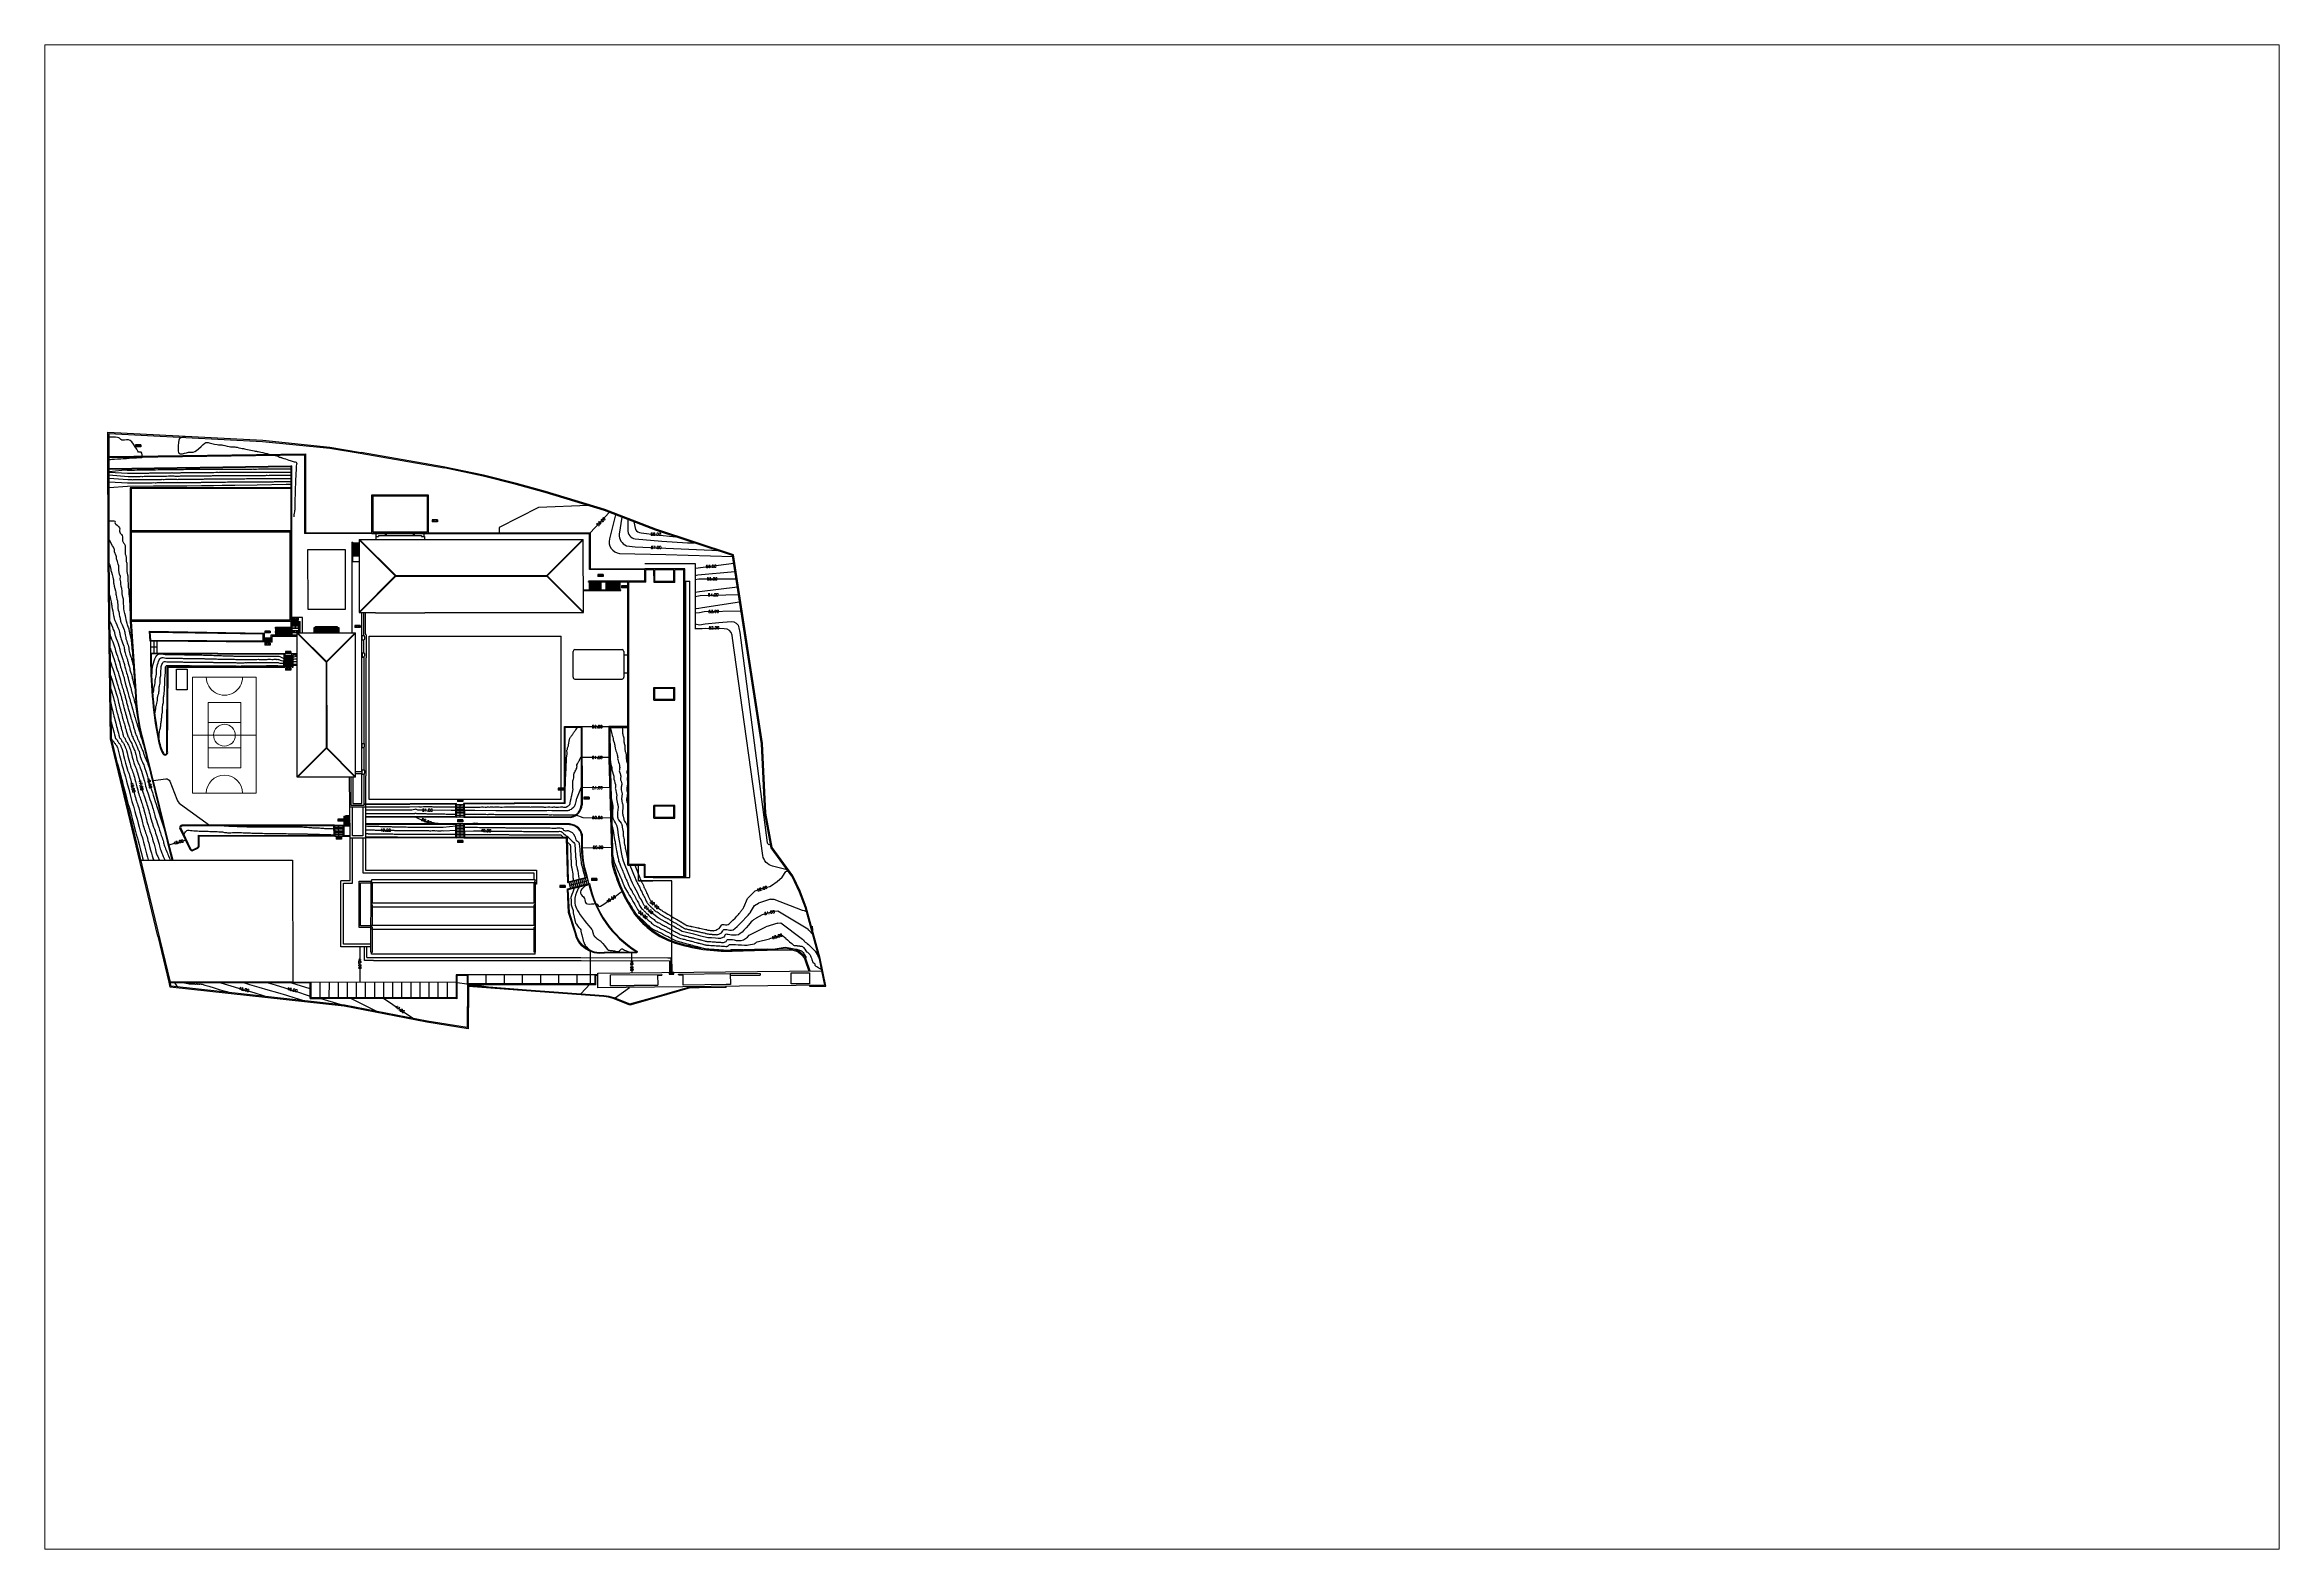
# Paper-space layout 'Layout1' of a CAD drawing. Header units: millimetres. Extents: x 1.05 to 9.49, y 0.71 to 6.39.
# The model-space entities are those that its viewports show. They can reach past a viewport. Long polylines and large blocks are cut down to what shows.
import ezdxf
from ezdxf.enums import TextEntityAlignment as Align

# ---------------------------------------------------------------- set-up
doc = ezdxf.new("R2010")
doc.units = ezdxf.units.MM
doc.header["$MEASUREMENT"] = 0
doc.linetypes.add('ACAD_ISO07W100', pattern=[3, 0, -3])
doc.linetypes.add('HIDDEN', pattern=[0.375, 0.25, -0.125])
doc.layers.get('0').update_dxf_attribs({"color": 152, "lineweight": 0})
doc.layers.add('0-CIVIL', color=8, linetype='Continuous', lineweight=0)
doc.layers.add('Desenho base', color=7, linetype='Continuous')
doc.layers.add('Quadros', color=90, linetype='Continuous')
doc.styles.get("Standard").update_dxf_attribs({"font": 'simplex.shx'})

# ---------------------------------------------------------------- blocks, each defined once
blk = doc.blocks.new('A$C44F65D90')
at = {"layer": '0-CIVIL'}
for p, q in [((-44, 12.5), (-44, -12.5)), ((0, 12.5), (-44, 12.5)), ((0, 12.5), (0, -12.5)), ((-43.8, 12.3), (-43.8, -12.3)), ((-0.2, 12.3), (-43.8, 12.3)), ((-0.2, 12.05), (-43.8, 12.05)), ((-36.53, 12.3), (-36.53, 12.05)), ((-29.27, 12.3), (-29.27, 12.05)), ((-22, 12.3), (-22, 12.05)), ((-14.73, 12.3), (-14.73, 12.05)), ((-7.47, 12.3), (-7.47, 12.05)), ((-0.2, 12.3), (-0.2, -12.3)), ((-0.2, -12.05), (-43.8, -12.05)), ((-43.8, -12.3), (-0.2, -12.3)), ((-36.53, -12.05), (-36.53, -12.3)), ((-29.27, -12.05), (-29.27, -12.3)), ((-22, -12.05), (-22, -12.3)), ((-14.73, -12.05), (-14.73, -12.3)), ((-7.47, -12.05), (-7.47, -12.3)), ((-44, -12.5), (0, -12.5))]:
    blk.add_line(p, q, dxfattribs=at)
blk = doc.blocks.new('A$C5E5C6655')
at = {"layer": '0-CIVIL'}
for p, q in [((0, 0), (-17.5, 0)), ((0, -32), (0, 0)), ((-17.5, 0), (-17.5, -32)), ((-13.25, -7), (-4.25, -7)), ((-13.25, -7), (-13.25, -25)), ((-4.25, -7), (-4.25, -25)), ((-17.5, -16), (0, -16)), ((-4.25, -12.5), (-13.25, -12.5)), ((-4.25, -19.5), (-13.25, -19.5)), ((-13.25, -25), (-4.25, -25)), ((-17.5, -32), (0, -32))]:
    blk.add_line(p, q, dxfattribs=at)
blk.add_circle((-8.75, -16), 3, dxfattribs=at)
for centre, start, end in [((-8.75, 0), 180, 0), ((-8.75, -32), 0, 180)]:
    blk.add_arc(centre, 5, start, end, dxfattribs=at)
blk = doc.blocks.new('COMPART')
for p, q in [((0.57, 0.16), (-0.29, 0.16)), ((-0.29, 0.16), (-0.29, -0.16)), ((0.57, 0.16), (0.57, -0.16)), ((0.57, -0.16), (-0.29, -0.16))]:
    blk.add_line(p, q)
blk.add_attdef('LEGENDA', text='', height=0.12).set_placement((0, 0), align=Align.BOTTOM_CENTER)

msp = doc.modelspace()

# ---------------------------------------------------------------- hatches: boundary and pattern name
at = {"layer": 'Quadros'}
h = msp.add_hatch(color=256, dxfattribs=at)
h.dxf.hatch_style = 1
h.paths.add_polyline_path([(-91288.39, -106314.89), (-91288.31, -106314.44), (-91289.6, -106314.21)])

# ---------------------------------------------------------------- linework, layer by layer
at = {"layer": 'Desenho base'}
for p, q in [((-91367.63, -106158.53), (-91375.17, -106200.73)), ((-91367.63, -106158.53), (-91375.17, -106200.73)), ((-91367.59, -106158.54), (-91375.07, -106200.37)), ((-91374.82, -106200.79), (-91367.29, -106158.59)), ((-91374.82, -106200.79), (-91367.29, -106158.59)), ((-91367.63, -106158.53), (-91367.29, -106158.59)), ((-91367.63, -106158.53), (-91367.29, -106158.59)), ((-91354.74, -106182.19), (-91359.12, -106206.74)), ((-91355.45, -106187.59), (-91354.49, -106182.23)), ((-91353.43, -106186.38), (-91355.18, -106186.07)), ((-91353.37, -106186.09), (-91355.12, -106185.78)), ((-91353.32, -106185.79), (-91355.07, -106185.48)), ((-91353.27, -106185.5), (-91355.02, -106185.18)), ((-91353.22, -106185.2), (-91354.96, -106184.89)), ((-91353.16, -106184.91), (-91354.91, -106184.59)), ((-91353.11, -106184.61), (-91354.86, -106184.3)), ((-91353.06, -106184.32), (-91354.81, -106184)), ((-91353.01, -106184.02), (-91354.75, -106183.71)), ((-91354.74, -106182.19), (-91354.49, -106182.23)), ((-91352.95, -106183.73), (-91354.7, -106183.41)), ((-91352.9, -106183.43), (-91354.65, -106183.12)), ((-91352.85, -106183.13), (-91354.6, -106182.82)), ((-91352.79, -106182.84), (-91354.54, -106182.53)), ((-91352.79, -106182.84), (-91354.54, -106182.53)), ((-91352.61, -106181.8), (-91348.16, -106182.6)), ((-91348.03, -106181.85), (-91348.16, -106182.6)), ((-91348.03, -106181.85), (-91347.23, -106181.99)), ((-91347.17, -106181.65), (-91347.23, -106181.99)), ((-91347.17, -106181.65), (-91335.54, -106183.72)), ((-91335.54, -106183.72), (-91335.6, -106184.07)), ((-91335.6, -106184.07), (-91334.77, -106184.22)), ((-91334.77, -106184.22), (-91334.91, -106184.96)), ((-91334.91, -106184.96), (-91291.89, -106192.65)), ((-91353.7, -106187.9), (-91355.45, -106187.59)), ((-91344.5, -106193.53), (-91303.56, -106200.84)), ((-91344.47, -106193.39), (-91303.54, -106200.7)), ((-91414.1, -106199.31), (-91414.68, -106202.52)), ((-91414.39, -106200.92), (-91414.23, -106200.77)), ((-91414.39, -106200.92), (-91414.23, -106200.77)), ((-91414.39, -106200.92), (-91414.3, -106201.11)), ((-91414.39, -106200.92), (-91414.3, -106201.11)), ((-91413.25, -106199.47), (-91413.83, -106202.68)), ((-91412.4, -106199.62), (-91412.99, -106202.83)), ((-91383.29, -106202.54), (-91383.73, -106204.94)), ((-91381.52, -106205.35), (-91383.38, -106205.01)), ((-91381.47, -106205.09), (-91383.33, -106204.74)), ((-91381.42, -106204.82), (-91383.29, -106204.48)), ((-91381.37, -106204.56), (-91383.24, -106204.22)), ((-91381.32, -106204.29), (-91383.19, -106203.95)), ((-91382.26, -106204.12), (-91382.45, -106204.22)), ((-91382.26, -106204.12), (-91382.45, -106204.22)), ((-91382.26, -106204.12), (-91382.11, -106204.28)), ((-91382.26, -106204.12), (-91382.11, -106204.28)), ((-91374.05, -106204.76), (-91381.18, -106203.49)), ((-91380.92, -106243.21), (-91373.93, -106204.09)), ((-91374.12, -106205.1), (-91380.91, -106203.89)), ((-91379.6, -106201.51), (-91379.98, -106203.7)), ((-91379.34, -106201.91), (-91379.66, -106203.76)), ((-91379.6, -106201.51), (-91375.12, -106202.31)), ((-91379.02, -106201.97), (-91379.35, -106203.81)), ((-91378.71, -106202.02), (-91379.03, -106203.87)), ((-91378.39, -106202.08), (-91378.71, -106203.93)), ((-91378.07, -106202.14), (-91378.39, -106203.98)), ((-91377.75, -106202.19), (-91378.07, -106204.04)), ((-91377.43, -106202.25), (-91377.75, -106204.1)), ((-91377.11, -106202.3), (-91377.43, -106204.15)), ((-91376.79, -106202.36), (-91377.11, -106204.21)), ((-91376.47, -106202.41), (-91376.79, -106204.27)), ((-91376.15, -106202.47), (-91376.48, -106204.33)), ((-91375.83, -106202.52), (-91376.16, -106204.38)), ((-91375.51, -106202.58), (-91375.84, -106204.44)), ((-91375.19, -106202.64), (-91375.52, -106204.5)), ((-91375.36, -106203.58), (-91375.52, -106203.72)), ((-91375.36, -106203.58), (-91375.46, -106203.38)), ((-91375.13, -106200.73), (-91375.4, -106202.26)), ((-91373.29, -106202.99), (-91375.2, -106202.65)), ((-91374.82, -106200.79), (-91375.17, -106200.73)), ((-91374.82, -106200.79), (-91375.17, -106200.73)), ((-91373.22, -106202.62), (-91375.11, -106202.29)), ((-91375.07, -106200.37), (-91374.79, -106200.42)), ((-91373.16, -106202.25), (-91375.05, -106201.92)), ((-91373.09, -106201.88), (-91374.98, -106201.55)), ((-91373.02, -106201.51), (-91374.92, -106201.18)), ((-91372.96, -106201.14), (-91374.86, -106200.8)), ((-91373.91, -106200.97), (-91374.1, -106201.07)), ((-91373.95, -106204.18), (-91367.52, -106213.44)), ((-91373.93, -106204.09), (-91358.13, -106206.91)), ((-91373.91, -106200.97), (-91373.76, -106201.13)), ((-91373.84, -106204.11), (-91367.43, -106213.33)), ((-91373.5, -106204.17), (-91372.96, -106201.14)), ((-91373.15, -106204.23), (-91372.61, -106201.2)), ((-91372.96, -106201.14), (-91372.61, -106201.2)), ((-91369.33, -106204.91), (-91369.07, -106203.5)), ((-91369.07, -106203.5), (-91362.46, -106204.69)), ((-91368.71, -106203.57), (-91368.66, -106203.27)), ((-91368.66, -106203.27), (-91362.77, -106204.32)), ((-91368.55, -106204.82), (-91368.34, -106203.64)), ((-91368.55, -106204.82), (-91363.41, -106205.73)), ((-91368.49, -106204.52), (-91363.36, -106205.44)), ((-91368.44, -106204.23), (-91363.3, -106205.14)), ((-91368.39, -106203.93), (-91363.25, -106204.85)), ((-91365.98, -106205.28), (-91366.13, -106205.12)), ((-91365.98, -106205.28), (-91365.78, -106205.18)), ((-91363.41, -106205.73), (-91363.2, -106204.55)), ((-91363.11, -106244.85), (-91355.41, -106201.73)), ((-91362.82, -106204.62), (-91362.77, -106204.32)), ((-91362.71, -106206.09), (-91362.46, -106204.69)), ((-91356.15, -106201.6), (-91351.72, -106202.39)), ((-91356.03, -106208.08), (-91354.91, -106201.82)), ((-91354.53, -106201.89), (-91355.57, -106207.72)), ((-91351.75, -106202.58), (-91351.72, -106202.39)), ((-91338.42, -106204.96), (-91351.75, -106202.58)), ((-91338.42, -106204.96), (-91338.39, -106204.77)), ((-91338.39, -106204.77), (-91295.36, -106212.46)), ((-91378.61, -106209.11), (-91379.31, -106212.73)), ((-91378.61, -106209.11), (-91379.31, -106212.73)), ((-91376.79, -106211.56), (-91378.66, -106211.2)), ((-91376.79, -106211.56), (-91378.66, -106211.2)), ((-91376.74, -106211.3), (-91378.61, -106210.93)), ((-91376.74, -106211.3), (-91378.61, -106210.93)), ((-91376.69, -106211.03), (-91378.56, -106210.67)), ((-91376.69, -106211.03), (-91378.56, -106210.67)), ((-91376.64, -106210.77), (-91378.51, -106210.41)), ((-91376.64, -106210.77), (-91378.51, -106210.41)), ((-91376.59, -106210.51), (-91378.46, -106210.15)), ((-91376.59, -106210.51), (-91378.46, -106210.15)), ((-91376.54, -106210.25), (-91378.4, -106209.89)), ((-91376.54, -106210.25), (-91378.4, -106209.89)), ((-91376.49, -106209.99), (-91378.35, -106209.63)), ((-91376.49, -106209.99), (-91378.35, -106209.63)), ((-91377.42, -106209.81), (-91377.62, -106209.9)), ((-91377.42, -106209.81), (-91377.62, -106209.9)), ((-91377.42, -106209.81), (-91377.27, -106209.97)), ((-91377.42, -106209.81), (-91377.27, -106209.97)), ((-91358.23, -106206.89), (-91367.43, -106213.33)), ((-91358.15, -106207.01), (-91367.39, -106213.46)), ((-91365.12, -106246.04), (-91358.13, -106206.91)), ((-91356.87, -106212.77), (-91356.23, -106209.24)), ((-91356.72, -106209.15), (-91356.51, -106208)), ((-91356.72, -106209.15), (-91356.13, -106209.25)), ((-91356.51, -106208), (-91355.92, -106208.1)), ((-91355.35, -106207.97), (-91356.47, -106214.22)), ((-91356.09, -106209.06), (-91355.99, -106209.08)), ((-91355.97, -106208.35), (-91355.87, -106208.37)), ((-91355.47, -106207.95), (-91355.35, -106207.97)), ((-91377.09, -106213.13), (-91378.96, -106212.77)), ((-91377.09, -106213.13), (-91378.96, -106212.77)), ((-91377.04, -106212.87), (-91378.91, -106212.5)), ((-91377.04, -106212.87), (-91378.91, -106212.5)), ((-91376.99, -106212.6), (-91378.86, -106212.24)), ((-91376.99, -106212.6), (-91378.86, -106212.24)), ((-91376.94, -106212.34), (-91378.81, -106211.98)), ((-91376.94, -106212.34), (-91378.81, -106211.98)), ((-91376.89, -106212.08), (-91378.76, -106211.72)), ((-91376.89, -106212.08), (-91378.76, -106211.72)), ((-91376.84, -106211.82), (-91378.71, -106211.46)), ((-91376.84, -106211.82), (-91378.71, -106211.46)), ((-91376.76, -106213.19), (-91377.09, -106213.13)), ((-91367.52, -106213.44), (-91371.67, -106236.66)), ((-91367.39, -106213.46), (-91371.53, -106236.69)), ((-91357.07, -106213.92), (-91361.25, -106237.3)), ((-91357.35, -106212.69), (-91357.55, -106213.84)), ((-91357.55, -106213.84), (-91356.96, -106213.94)), ((-91357.35, -106212.69), (-91356.76, -106212.79)), ((-91356.96, -106213.94), (-91356.92, -106213.7)), ((-91356.92, -106213.7), (-91356.82, -106213.72)), ((-91356.7, -106213.01), (-91356.82, -106213.72)), ((-91356.76, -106212.79), (-91356.79, -106212.99)), ((-91356.79, -106212.99), (-91356.7, -106213.01)), ((-91356.58, -106214.2), (-91356.47, -106214.22)), ((-91371.67, -106236.66), (-91380.91, -106243.12)), ((-91371.62, -106236.8), (-91380.83, -106243.23)), ((-91365.21, -106246.02), (-91371.62, -106236.8)), ((-91365.1, -106245.94), (-91371.53, -106236.69)), ((-91361.45, -106238.45), (-91362.53, -106244.5)), ((-91362.14, -106245.94), (-91360.58, -106237.23)), ((-91361.93, -106238.36), (-91361.73, -106237.22)), ((-91361.93, -106238.36), (-91361.34, -106238.47)), ((-91361.73, -106237.22), (-91361.14, -106237.32)), ((-91361.34, -106238.47), (-91361.31, -106238.27)), ((-91361.31, -106238.27), (-91361.21, -106238.29)), ((-91361.21, -106238.29), (-91361.08, -106237.58)), ((-91361.14, -106237.32), (-91361.18, -106237.56)), ((-91361.18, -106237.56), (-91361.08, -106237.58)), ((-91360.69, -106237.21), (-91360.58, -106237.23)), ((-91365.12, -106246.04), (-91380.92, -106243.21)), ((-91368.15, -106253.82), (-91366.8, -106245.74)), ((-91365.84, -106245.91), (-91367.12, -106253.1)), ((-91364.94, -106245.04), (-91363.2, -106245.35)), ((-91364.85, -106244.54), (-91363.11, -106244.85)), ((-91364.67, -106253.54), (-91363.2, -106245.35)), ((-91362.39, -106246.15), (-91363.89, -106254.58)), ((-91362.25, -106245.92), (-91362.14, -106245.94)), ((-91369.58, -106262.38), (-91368.15, -106253.82)), ((-91368.77, -106261.81), (-91367.37, -106253.96)), ((-91367.12, -106253.1), (-91364.67, -106253.54)), ((-91364.58, -106254.46), (-91365.99, -106262.31)), ((-91373.42, -106257.98), (-91373.9, -106260.99)), ((-91373.42, -106257.98), (-91373.9, -106260.99)), ((-91373.12, -106258.03), (-91373.61, -106261.03)), ((-91373.12, -106258.03), (-91373.61, -106261.03)), ((-91373.54, -106260.61), (-91371.4, -106261)), ((-91373.47, -106260.19), (-91371.32, -106260.57)), ((-91373.4, -106259.76), (-91371.25, -106260.15)), ((-91373.33, -106259.34), (-91371.17, -106259.73)), ((-91373.26, -106258.91), (-91371.09, -106259.3)), ((-91373.19, -106258.49), (-91371.02, -106258.88)), ((-91373.13, -106258.06), (-91370.94, -106258.46)), ((-91372.03, -106258.26), (-91372.23, -106258.36)), ((-91372.03, -106258.26), (-91372.23, -106258.36)), ((-91372.03, -106258.26), (-91371.88, -106258.42)), ((-91372.03, -106258.26), (-91371.88, -106258.42)), ((-91370.93, -106258.42), (-91371.47, -106261.42)), ((-91370.64, -106258.47), (-91371.18, -106261.47)), ((-91370.2, -106256.08), (-91370.61, -106258.31)), ((-91370.61, -106258.31), (-91370.02, -106258.41)), ((-91369.93, -106256.13), (-91370.33, -106258.36)), ((-91370.2, -106256.08), (-91369.62, -106256.19)), ((-91369.65, -106256.18), (-91370.06, -106258.41)), ((-91370.05, -106258.55), (-91370, -106258.25)), ((-91370.05, -106258.55), (-91368.97, -106258.74)), ((-91370.05, -106258.55), (-91368.97, -106258.74)), ((-91370, -106258.25), (-91368.93, -106258.45)), ((-91370, -106258.25), (-91368.93, -106258.45)), ((-91369.39, -106256.31), (-91369.75, -106258.3)), ((-91369.63, -106256.27), (-91369.58, -106255.97)), ((-91369.63, -106256.27), (-91368.59, -106256.46)), ((-91369.63, -106256.27), (-91368.59, -106256.46)), ((-91369.58, -106255.97), (-91368.54, -106256.16)), ((-91369.58, -106255.97), (-91368.54, -106256.16)), ((-91369.12, -106256.36), (-91369.48, -106258.35)), ((-91368.84, -106256.41), (-91369.2, -106258.4)), ((-91368.75, -106257.46), (-91368.9, -106257.61)), ((-91368.75, -106257.46), (-91368.85, -106257.27)), ((-91337.54, -106260.89), (-91339.45, -106260.52)), ((-91337.48, -106260.46), (-91339.37, -106260.1)), ((-91337.41, -106260.04), (-91339.29, -106259.68)), ((-91337.34, -106259.61), (-91339.21, -106259.25)), ((-91337.27, -106259.19), (-91339.13, -106258.83)), ((-91337.21, -106258.76), (-91339.06, -106258.41)), ((-91338.13, -106258.59), (-91338.32, -106258.68)), ((-91338.13, -106258.59), (-91338.32, -106258.68)), ((-91338.13, -106258.59), (-91337.98, -106258.74)), ((-91338.13, -106258.59), (-91337.98, -106258.74)), ((-91373.61, -106261.03), (-91371.47, -106261.42)), ((-91371.64, -106273.87), (-91369.58, -106262.38)), ((-91371.47, -106261.42), (-91369.48, -106261.78)), ((-91371.14, -106261.28), (-91369.45, -106261.58)), ((-91371.07, -106274.68), (-91368.9, -106262.5)), ((-91366.11, -106263), (-91367.77, -106272.31)), ((-91338.61, -106266.93), (-91340.55, -106266.55)), ((-91338.54, -106266.5), (-91340.48, -106266.13)), ((-91338.47, -106266.08), (-91340.4, -106265.71)), ((-91338.4, -106265.65), (-91340.32, -106265.28)), ((-91338.33, -106265.23), (-91340.24, -106264.86)), ((-91338.26, -106264.81), (-91340.16, -106264.44)), ((-91338.19, -106264.38), (-91340.09, -106264.02)), ((-91337.74, -106262.14), (-91339.68, -106261.79)), ((-91337.68, -106261.74), (-91339.6, -106261.37)), ((-91337.61, -106261.31), (-91339.53, -106260.94)), ((-91339.06, -106263.77), (-91339.26, -106263.86)), ((-91339.06, -106263.77), (-91339.26, -106263.86)), ((-91339.06, -106263.77), (-91338.91, -106263.92)), ((-91339.06, -106263.77), (-91338.91, -106263.92)), ((-91367.77, -106272.31), (-91321.41, -106280.6)), ((-91366.96, -106271.75), (-91320.59, -106280.03)), ((-91338.75, -106267.78), (-91340.72, -106267.4)), ((-91338.68, -106267.35), (-91340.63, -106266.98)), ((-91371.64, -106273.87), (-91374.1, -106273.43)), ((-91369.41, -106294.22), (-91366.03, -106275.32)), ((-91366.65, -106280.97), (-91365.65, -106275.41)), ((-91366.14, -106275.9), (-91365.75, -106275.96)), ((-91365.93, -106275.34), (-91366.03, -106275.32)), ((-91365.93, -106275.34), (-91365.85, -106274.87)), ((-91365.93, -106275.34), (-91365.65, -106275.39)), ((-91365.81, -106274.68), (-91365.85, -106274.87)), ((-91321.42, -106282.61), (-91365.81, -106274.68)), ((-91321.84, -106283.34), (-91365.67, -106275.51)), ((-91367.73, -106287.01), (-91366.75, -106281.54)), ((-91367.22, -106281.94), (-91367.08, -106281.96)), ((-91366.83, -106282.01), (-91367.08, -106281.96)), ((-91366.93, -106280.92), (-91367.02, -106281.45)), ((-91367.02, -106281.45), (-91366.74, -106281.5)), ((-91366.93, -106280.92), (-91322.53, -106288.85)), ((-91366.64, -106282.04), (-91323, -106289.84)), ((-91324.81, -106302.18), (-91321.43, -106283.29)), ((-91322.81, -106288.8), (-91321.82, -106283.24)), ((-91321.53, -106283.86), (-91321.92, -106283.79)), ((-91321.53, -106283.27), (-91321.81, -106283.22)), ((-91321.41, -106280.6), (-91321.76, -106282.55)), ((-91321.53, -106283.27), (-91321.45, -106282.8)), ((-91321.53, -106283.27), (-91321.43, -106283.29)), ((-91321.42, -106282.61), (-91321.45, -106282.8)), ((-91320.59, -106280.03), (-91321.27, -106283.82)), ((-91312.21, -106286.51), (-91312.33, -106284.88)), ((-91311.69, -106286.51), (-91311.81, -106284.84)), ((-91311.17, -106286.48), (-91311.29, -106284.81)), ((-91310.65, -106286.45), (-91310.77, -106284.77)), ((-91310.13, -106286.42), (-91310.25, -106284.73)), ((-91309.61, -106286.38), (-91309.73, -106284.7)), ((-91309.09, -106286.35), (-91309.21, -106284.66)), ((-91308.58, -106286.32), (-91308.69, -106284.62)), ((-91308.06, -106286.29), (-91308.18, -106284.59)), ((-91307.54, -106286.26), (-91307.66, -106284.55)), ((-91307.08, -106285.37), (-91307.22, -106285.21)), ((-91307.02, -106286.22), (-91307.14, -106284.51)), ((-91369.03, -106294.29), (-91367.88, -106287.87)), ((-91368.1, -106287.49), (-91368.01, -106286.96)), ((-91368.01, -106286.96), (-91323.61, -106294.89)), ((-91367.91, -106288.05), (-91324.08, -106295.88)), ((-91323.89, -106294.84), (-91322.91, -106289.37)), ((-91323, -106289.84), (-91322.75, -106289.88)), ((-91322.62, -106289.38), (-91322.9, -106289.33)), ((-91322.61, -106289.91), (-91322.75, -106289.88)), ((-91322.53, -106288.85), (-91322.62, -106289.38)), ((-91307.08, -106285.37), (-91307.19, -106285.55)), ((-91307.08, -106285.37), (-91307.19, -106285.55)), ((-91369.41, -106294.22), (-91369.03, -106294.29)), ((-91369.4, -106294.78), (-91369.31, -106294.24)), ((-91325.01, -106302.71), (-91369.4, -106294.78)), ((-91325.19, -106302.12), (-91324.04, -106295.69)), ((-91323.7, -106295.42), (-91323.61, -106294.89)), ((-91324.81, -106302.18), (-91325.19, -106302.12)), ((-91325.01, -106302.71), (-91324.91, -106302.17)), ((-91265.32, -106312.08), (-91271.41, -106311.19)), ((-91261.85, -106312.61), (-91265.32, -106312.08))]:
    msp.add_line(p, q, dxfattribs=at)
at = {"layer": 'Desenho base', "linetype": 'HIDDEN'}
for p, q in [((-91371.73, -106200.19), (-91374.63, -106199.67)), ((-91372.47, -106204.35), (-91371.73, -106200.19))]:
    msp.add_line(p, q, dxfattribs=at)
at = {"layer": 'Desenho base', "ltscale": 0.03}
for p, q in [((-91292.62, -106206.6), (-91292.25, -106204.51)), ((-91292.57, -106204.46), (-91292.53, -106204.26)), ((-91281.85, -106206.37), (-91292.57, -106204.46)), ((-91281.81, -106206.12), (-91292.52, -106204.21)), ((-91292.31, -106206.65), (-91291.94, -106204.57)), ((-91291.99, -106206.71), (-91291.62, -106204.62)), ((-91291.68, -106206.77), (-91291.31, -106204.68)), ((-91291.36, -106206.82), (-91290.99, -106204.74)), ((-91291.05, -106206.88), (-91290.68, -106204.79)), ((-91290.73, -106206.94), (-91290.36, -106204.85)), ((-91290.42, -106206.99), (-91290.05, -106204.91)), ((-91290.1, -106207.05), (-91289.73, -106204.96)), ((-91289.79, -106207.1), (-91289.42, -106205.02)), ((-91289.47, -106207.16), (-91289.1, -106205.07)), ((-91265.78, -106205.56), (-91276.61, -106203.62)), ((-91274.2, -106204.36), (-91276.41, -106203.96)), ((-91274.8, -106207.76), (-91274.2, -106204.36)), ((-91274.51, -106207.55), (-91273.95, -106204.4)), ((-91274.14, -106204.06), (-91274.1, -106204.07)), ((-91268.78, -106205.33), (-91273.95, -106204.4)), ((-91294.32, -106206.55), (-91284.21, -106208.35)), ((-91294.28, -106206.3), (-91284.17, -106208.11)), ((-91288.1, -106207.41), (-91287.72, -106205.32)), ((-91287.78, -106207.46), (-91287.41, -106205.38)), ((-91287.47, -106207.52), (-91287.09, -106205.43)), ((-91287.15, -106207.58), (-91286.78, -106205.49)), ((-91286.84, -106207.63), (-91286.46, -106205.55)), ((-91286.52, -106207.69), (-91286.15, -106205.6)), ((-91286.21, -106207.74), (-91285.83, -106205.66)), ((-91285.89, -106207.8), (-91285.52, -106205.71)), ((-91285.58, -106207.86), (-91285.2, -106205.77)), ((-91285.26, -106207.91), (-91284.89, -106205.83)), ((-91284.95, -106207.97), (-91284.57, -106205.88)), ((-91284.63, -106208.03), (-91284.26, -106205.94)), ((-91284.32, -106208.08), (-91283.94, -106206)), ((-91284.21, -106208.35), (-91284.17, -106208.11)), ((-91277.01, -106207.29), (-91281.62, -106206.46)), ((-91280.92, -106288.89), (-91266.08, -106205.81)), ((-91280.72, -106289.23), (-91265.78, -106205.56)), ((-91269.14, -106208.77), (-91274.8, -106207.76)), ((-91269.35, -106208.48), (-91274.51, -106207.55)), ((-91269.35, -106208.48), (-91268.78, -106205.33)), ((-91269.14, -106208.77), (-91268.54, -106205.37)), ((-91266.08, -106205.81), (-91268.54, -106205.37)), ((-91280.5, -106239.63), (-91279.88, -106236.18)), ((-91280.5, -106239.63), (-91274.84, -106240.64)), ((-91280.21, -106239.42), (-91279.68, -106236.47)), ((-91280.21, -106239.42), (-91275.04, -106240.35)), ((-91279.88, -106236.18), (-91274.22, -106237.19)), ((-91279.68, -106236.47), (-91274.51, -106237.39)), ((-91275.04, -106240.35), (-91274.51, -106237.39)), ((-91274.84, -106240.64), (-91274.22, -106237.19)), ((-91286.21, -106271.62), (-91285.6, -106268.17)), ((-91286.21, -106271.62), (-91280.55, -106272.63)), ((-91285.92, -106271.42), (-91285.39, -106268.46)), ((-91285.92, -106271.42), (-91280.75, -106272.34)), ((-91279.93, -106269.19), (-91285.6, -106268.17)), ((-91280.23, -106269.39), (-91285.39, -106268.46)), ((-91280.75, -106272.34), (-91280.23, -106269.39)), ((-91280.55, -106272.63), (-91279.93, -106269.19)), ((-91295.56, -106283.1), (-91291.19, -106283.88)), ((-91291.19, -106283.88), (-91291.8, -106287.26)), ((-91290.9, -106283.68), (-91291.5, -106287)), ((-91289.34, -106287.7), (-91291.8, -106287.26)), ((-91291.5, -106287), (-91280.92, -106288.89)), ((-91289.34, -106287.7), (-91280.72, -106289.23))]:
    msp.add_line(p, q, dxfattribs=at)
at = {"layer": 'Desenho base', "linetype": 'Continuous'}
for p, q in [((-91277.2, -106206.95), (-91276.61, -106203.62)), ((-91277.01, -106207.29), (-91276.41, -106203.96)), ((-91295.56, -106283.1), (-91281.81, -106206.12)), ((-91295.27, -106282.9), (-91281.62, -106206.46)), ((-91277.2, -106206.95), (-91281.81, -106206.12)), ((-91266.22, -106208.91), (-91280.57, -106289.26)), ((-91279.41, -106289.47), (-91265.06, -106209.12)), ((-91266.37, -106208.88), (-91265.06, -106209.12)), ((-91301.34, -106229.51), (-91300.09, -106222.5)), ((-91299.51, -106222.09), (-91286.71, -106224.38)), ((-91286.31, -106224.96), (-91287.56, -106231.97)), ((-91285.39, -106226.18), (-91286.49, -106225.99)), ((-91300.94, -106230.09), (-91288.14, -106232.38)), ((-91286.27, -106231.1), (-91287.37, -106230.9)), ((-91295.56, -106283.1), (-91291.19, -106283.88)), ((-91295.27, -106282.9), (-91290.9, -106283.68)), ((-91280.72, -106289.23), (-91279.41, -106289.47))]:
    msp.add_line(p, q, dxfattribs=at)
at = {"layer": 'Desenho base', "linetype": 'ACAD_ISO07W100', "ltscale": 0.05}
for p, q in [((-91306.11, -106314.97), (-91293.29, -106317.12)), ((-91305.62, -106312.01), (-91291.61, -106314.36)), ((-91292.84, -106314.4), (-91291.66, -106314.6)), ((-91287.08, -106315.12), (-91273.07, -106317.47)), ((-91273.07, -106317.47), (-91273.57, -106320.42)), ((-91273.16, -106317.96), (-91265.04, -106319.32)), ((-91273.07, -106317.47), (-91264.96, -106318.83))]:
    msp.add_line(p, q, dxfattribs=at)
at = {"layer": 'Desenho base', "color": 3}
msp.add_line((-91288.48, -106312.09), (-91288.87, -106314.31), dxfattribs=at)
at = {"layer": 'Desenho base'}
for points in [[(-91426.37, -106279.57), (-91429.73, -106223.78), (-91424.29, -106190.81), (-91421.58, -106174.5), (-91415.54, -106140.6), (-91373.97, -106150.26), (-91356.1, -106155.36), (-91347.84, -106158.32)], [(-91425.23, -106292.68), (-91429.43, -106223.8), (-91423.99, -106190.85), (-91421.28, -106174.55), (-91415.3, -106140.96), (-91374.05, -106150.55), (-91356.19, -106155.64), (-91348.23, -106158.5)], [(-91416.45, -106147.45), (-91363.31, -106156.19)], [(-91416.42, -106147.25), (-91363.08, -106156.03), (-91366.89, -106177.37), (-91348.84, -106180.6)], [(-91417.02, -106150.63), (-91367.63, -106158.74)], [(-91416.98, -106150.43), (-91367.59, -106158.54)], [(-91363.31, -106156.19), (-91367.12, -106177.53)], [(-91348.23, -106158.5), (-91326.18, -106166.54)], [(-91326.31, -106166.16), (-91347.84, -106158.32)], [(-91252.16, -106324.46), (-91252.2, -106324.7), (-91247.78, -106325.5), (-91247.96, -106317.76), (-91249.24, -106303.1), (-91250.12, -106298.53), (-91251.37, -106293.96), (-91255.58, -106285.26), (-91255.66, -106275.69), (-91253.15, -106256.67), (-91251.91, -106204.11), (-91271.74, -106193.34), (-91284.56, -106185.55), (-91299.77, -106177.8), (-91307.32, -106174.26), (-91315.84, -106170.39), (-91326.31, -106166.16)], [(-91251.66, -106294.06), (-91255.88, -106285.33), (-91255.96, -106275.68), (-91253.45, -106256.65), (-91252.21, -106204.28), (-91271.89, -106193.6), (-91284.71, -106185.81), (-91299.9, -106178.07), (-91307.45, -106174.53), (-91315.95, -106170.67), (-91326.18, -106166.54)], [(-91414.24, -106168.32), (-91418.64, -106192.93)], [(-91348.88, -106180.8), (-91367.12, -106177.53)], [(-91352.61, -106181.8), (-91356.15, -106201.6)], [(-91352.62, -106181.89), (-91344.61, -106193.44)], [(-91352.51, -106181.82), (-91344.47, -106193.39)], [(-91348.88, -106180.8), (-91289.9, -106191.33)], [(-91348.16, -106182.6), (-91334.91, -106184.96)], [(-91347.88, -106181.87), (-91347.73, -106181)], [(-91345.28, -106181.98), (-91345.19, -106181.45)], [(-91344.99, -106182.04), (-91344.89, -106181.51)], [(-91337.69, -106183.34), (-91337.6, -106182.81)], [(-91337.4, -106183.39), (-91337.3, -106182.86)], [(-91334.92, -106184.19), (-91334.76, -106183.32)], [(-91333.58, -106183.32), (-91289.67, -106191.17), (-91291.42, -106200.98), (-91276.61, -106203.62)], [(-91291.99, -106192.63), (-91303.54, -106200.7)], [(-91291.91, -106192.73), (-91303.43, -106200.79)], [(-91295.36, -106212.46), (-91291.89, -106192.65)], [(-91276.64, -106203.82), (-91291.65, -106201.14), (-91289.9, -106191.33)], [(-91383.69, -106204.75), (-91414.01, -106199.12), (-91413.76, -106196.78), (-91383.32, -106202.74)], [(-91356.13, -106201.51), (-91344.61, -106193.44)], [(-91356.04, -106201.62), (-91344.5, -106193.53)], [(-91412.56, -106201.25), (-91414.39, -106200.92)], [(-91412.56, -106201.25), (-91414.39, -106200.92)], [(-91382.47, -106205.28), (-91382.26, -106204.12)], [(-91382.47, -106205.28), (-91382.26, -106204.12)], [(-91381.18, -106203.49), (-91381.52, -106205.35)], [(-91381.18, -106203.49), (-91381.52, -106205.35)], [(-91381.17, -106205.41), (-91380.91, -106203.89)], [(-91381.17, -106205.41), (-91380.91, -106203.89)], [(-91379.94, -106202.78), (-91375.36, -106203.58)], [(-91374.79, -106200.42), (-91375.17, -106202.64), (-91379.66, -106201.86), (-91379.6, -106201.51)], [(-91374.24, -106202.92), (-91373.91, -106200.97)], [(-91369.33, -106204.91), (-91369.07, -106203.5), (-91362.46, -106204.69), (-91362.71, -106206.09)], [(-91363.2, -106204.55), (-91363.41, -106205.73), (-91368.55, -106204.82), (-91368.34, -106203.64)], [(-91365.71, -106203.8), (-91365.98, -106205.28)], [(-91295.46, -106212.44), (-91303.56, -106200.84)], [(-91295.34, -106212.37), (-91303.43, -106200.79)], [(-91381.17, -106205.41), (-91381.52, -106205.35)], [(-91378.05, -106213.1), (-91377.42, -106209.81)], [(-91378.05, -106213.1), (-91377.42, -106209.81)], [(-91377.09, -106213.13), (-91376.39, -106209.5), (-91374.95, -106209.75)], [(-91377.09, -106213.13), (-91376.39, -106209.5), (-91374.95, -106209.75)], [(-91376.75, -106213.19), (-91376.11, -106209.9), (-91375.01, -106210.1)], [(-91376.75, -106213.19), (-91376.11, -106209.9), (-91375.01, -106210.1)], [(-91362.51, -106252.79), (-91354.6, -106208.49)], [(-91356.09, -106209.06), (-91356.13, -106209.25)], [(-91355.87, -106208.37), (-91355.99, -106209.08)], [(-91355.92, -106208.1), (-91355.97, -106208.35)], [(-91355.43, -106207.75), (-91355.57, -106207.72)], [(-91355.47, -106207.95), (-91355.43, -106207.75)], [(-91354.6, -106208.49), (-91302.53, -106217.79)], [(-91377.09, -106213.13), (-91376.75, -106213.19)], [(-91375.52, -106212.95), (-91376.66, -106212.75)], [(-91375.52, -106212.95), (-91376.66, -106212.75)], [(-91375.49, -106212.81), (-91376.64, -106212.6)], [(-91375.49, -106212.81), (-91376.64, -106212.6)], [(-91356.58, -106214.2), (-91360.69, -106237.21)], [(-91310.44, -106262.09), (-91302.53, -106217.79)], [(-91362.74, -106245.65), (-91364.25, -106254.13), (-91367.71, -106253.51), (-91366.34, -106245.82)], [(-91363.22, -106245.56), (-91363.02, -106244.41)], [(-91363.22, -106245.56), (-91362.67, -106245.66)], [(-91363.02, -106244.41), (-91362.42, -106244.52)], [(-91362.42, -106244.52), (-91362.46, -106244.72), (-91362.36, -106244.74), (-91362.49, -106245.44), (-91362.63, -106245.42), (-91362.67, -106245.66), (-91362.67, -106245.66), (-91362.67, -106245.66)], [(-91362.29, -106246.17), (-91362.39, -106246.15)], [(-91362.25, -106245.92), (-91362.29, -106246.17)], [(-91309.71, -106263.13), (-91306.02, -106242.48)], [(-91309.55, -106263.36), (-91305.86, -106242.71)], [(-91305.86, -106242.71), (-91301.59, -106243.48)], [(-91301.59, -106243.48), (-91305.28, -106264.54)], [(-91301.35, -106243.32), (-91305.08, -106264.57)], [(-91410.5, -106254.16), (-91373.87, -106260.78)], [(-91410.34, -106254.4), (-91373.61, -106261.03)], [(-91368.15, -106253.82), (-91363.89, -106254.58)], [(-91364.38, -106257.28), (-91339.68, -106261.79), (-91338.99, -106258.08), (-91364.21, -106253.74)], [(-91364.34, -106257.08), (-91339.84, -106261.56), (-91339.23, -106258.24), (-91364.25, -106253.94)], [(-91310.44, -106262.09), (-91362.51, -106252.79)], [(-91372.55, -106261.29), (-91372.03, -106258.26)], [(-91372.55, -106261.29), (-91372.03, -106258.26)], [(-91370.97, -106258.61), (-91370.97, -106258.61)], [(-91370.97, -106258.61), (-91370.97, -106258.61)], [(-91370.93, -106258.42), (-91368.98, -106258.77)], [(-91370.67, -106258.67), (-91369.01, -106258.97)], [(-91370.53, -106257.17), (-91368.75, -106257.46)], [(-91363.89, -106254.58), (-91366.96, -106271.75)], [(-91365.37, -106262.87), (-91356.66, -106264.48), (-91340.72, -106267.4), (-91340.01, -106263.6), (-91353.15, -106261.23), (-91364.71, -106259.14)], [(-91338.74, -106262.07), (-91338.13, -106258.59)], [(-91338.74, -106262.07), (-91338.13, -106258.59)], [(-91365.42, -106263.12), (-91369.58, -106262.38)], [(-91365.99, -106262.31), (-91368.77, -106261.81)], [(-91338.12, -106263.94), (-91340.01, -106263.6)], [(-91339.74, -106267.66), (-91339.06, -106263.77)], [(-91339.74, -106267.66), (-91339.06, -106263.77)], [(-91369.15, -106292.79), (-91377.3, -106291.34), (-91374.1, -106273.43)], [(-91369.03, -106292.1), (-91376.48, -106290.77), (-91373.53, -106274.24), (-91371.07, -106274.68)], [(-91368.22, -106287.53), (-91371.43, -106286.96), (-91369.2, -106274.45), (-91365.88, -106275.04)], [(-91368.22, -106287.53), (-91371.43, -106286.96), (-91369.2, -106274.45), (-91365.88, -106275.04)], [(-91368.14, -106287.12), (-91370.95, -106286.62), (-91368.86, -106274.93), (-91366.05, -106275.43)], [(-91368.14, -106287.12), (-91370.95, -106286.62), (-91368.86, -106274.93), (-91366.05, -106275.43)], [(-91365.65, -106275.41), (-91365.65, -106275.39)], [(-91425.62, -106292.61), (-91426.37, -106279.58)], [(-91366.75, -106281.54), (-91366.74, -106281.5)], [(-91321.82, -106283.24), (-91321.81, -106283.22)], [(-91321.27, -106283.82), (-91321.51, -106283.78)], [(-91367.91, -106288.05), (-91368.3, -106287.99)], [(-91367.82, -106287.54), (-91368.1, -106287.49)], [(-91367.88, -106287.87), (-91367.82, -106287.54)], [(-91322.91, -106289.37), (-91322.9, -106289.33)], [(-91312.38, -106285.74), (-91307.08, -106285.37)], [(-91312.38, -106285.74), (-91307.08, -106285.37)], [(-91425.32, -106292.66), (-91425.62, -106292.61)], [(-91344.66, -106308.26), (-91346.76, -106319.76), (-91357.62, -106315.93), (-91379.29, -106307.62), (-91425.55, -106293.98), (-91425.62, -106292.61)], [(-91344.66, -106308.26), (-91346.76, -106319.76), (-91357.62, -106315.93), (-91379.29, -106307.62), (-91425.55, -106293.98), (-91425.62, -106292.61)], [(-91425.26, -106293.75), (-91425.32, -106292.66)], [(-91347, -106319.36), (-91357.52, -106315.65), (-91379.19, -106307.34), (-91425.26, -106293.75)], [(-91347, -106319.36), (-91357.52, -106315.65), (-91379.19, -106307.34), (-91425.26, -106293.75)], [(-91324.08, -106295.88), (-91323.69, -106295.95)], [(-91324.04, -106295.69), (-91323.98, -106295.37)], [(-91323.98, -106295.37), (-91323.7, -106295.42)], [(-91251.66, -106294.06), (-91250.41, -106298.6), (-91249.54, -106303.14), (-91248.26, -106317.77), (-91248.18, -106321.13), (-91248.18, -106321.13)], [(-91347.28, -106304.77), (-91348.4, -106311.02), (-91388.16, -106303.87), (-91387.4, -106299.64)], [(-91309.05, -106311.39), (-91347.44, -106304.54)], [(-91344.43, -106305.28), (-91347.28, -106304.77)], [(-91344.9, -106307.89), (-91347, -106319.36)], [(-91248.09, -106325.14), (-91309.63, -106314.88), (-91308.97, -106310.94), (-91248.18, -106321.13), (-91248.09, -106325.14)], [(-91309.08, -106311.59), (-91309.58, -106311.5)], [(-91274.83, -106321.02), (-91274.77, -106320.69)], [(-91248.3, -106317.31), (-91248.26, -106317.77), (-91248.09, -106325.14), (-91248.09, -106325.14)], [(-91247.78, -106325.5), (-91247.78, -106325.5), (-91247.96, -106317.76), (-91248, -106317.29)]]:
    msp.add_lwpolyline(points, dxfattribs=at)
at = {"layer": 'Desenho base', "flags": 128}
for points in [[(-91416.56, -106147.98), (-91416.53, -106147.99), (-91416.47, -106148), (-91416.35, -106148.03), (-91416.16, -106148.06), (-91415.82, -106148.1), (-91415.11, -106148.18), (-91414.22, -106148.28), (-91413.34, -106148.38), (-91412.65, -106148.46), (-91412.36, -106148.49), (-91412.24, -106148.51), (-91412.13, -106148.54), (-91411.79, -106148.58), (-91411.01, -106148.66), (-91410.01, -106148.77), (-91409.02, -106148.87), (-91408.26, -106148.95), (-91407.95, -106148.99), (-91407.89, -106149), (-91407.79, -106149.03), (-91407.59, -106149.08), (-91407.42, -106149.04), (-91407.37, -106148.81), (-91407.35, -106148.37), (-91407.39, -106147.9), (-91407.48, -106147.61), (-91407.69, -106147.52), (-91407.94, -106147.52), (-91408.2, -106147.44), (-91408.35, -106147.16), (-91408.58, -106146.57), (-91408.86, -106145.83), (-91409.18, -106145.04), (-91409.54, -106144.36), (-91409.9, -106143.91), (-91410.39, -106143.65), (-91410.93, -106143.53), (-91411.45, -106143.49), (-91411.9, -106143.46), (-91412.2, -106143.37), (-91412.41, -106143.18), (-91412.53, -106142.98), (-91412.66, -106142.77), (-91412.86, -106142.59), (-91413.22, -106142.45), (-91413.78, -106142.31), (-91414.41, -106142.19), (-91415.02, -106142.07), (-91415.48, -106141.98)], [(-91394.76, -106145.75), (-91394.82, -106145.75), (-91394.96, -106145.73), (-91395.2, -106145.69), (-91395.57, -106145.62), (-91396.04, -106145.6), (-91396.43, -106145.76), (-91396.68, -106146.14), (-91396.95, -106146.82), (-91397.19, -106147.66), (-91397.35, -106148.53), (-91397.4, -106149.13), (-91397.37, -106149.5), (-91397.31, -106149.67), (-91397.27, -106149.74), (-91397.21, -106149.81), (-91397.07, -106149.91), (-91396.82, -106150.01), (-91396.41, -106150.04), (-91395.83, -106150), (-91395.24, -106149.94), (-91394.72, -106149.92), (-91394.22, -106149.98), (-91393.82, -106150.06), (-91393.43, -106150.1), (-91392.96, -106150.04), (-91392.46, -106149.84), (-91391.77, -106149.46), (-91391.02, -106149), (-91390.31, -106148.56), (-91389.78, -106148.22), (-91389.53, -106148.08), (-91389.38, -106148.1), (-91389.22, -106148.15), (-91389.06, -106148.18), (-91388.89, -106148.22), (-91388.58, -106148.35), (-91387.95, -106148.62), (-91387.22, -106148.94), (-91386.57, -106149.21), (-91386.23, -106149.34), (-91386.07, -106149.39), (-91385.94, -106149.41), (-91385.77, -106149.44), (-91385.6, -106149.48), (-91385.46, -106149.5), (-91385.29, -106149.55), (-91385, -106149.66), (-91384.49, -106149.87), (-91383.9, -106150.11), (-91383.38, -106150.32), (-91383.07, -106150.43), (-91382.86, -106150.49), (-91382.69, -106150.52), (-91382.48, -106150.56), (-91382.27, -106150.6), (-91382.09, -106150.63), (-91381.88, -106150.68), (-91381.62, -106150.78), (-91381.25, -106150.93), (-91380.81, -106151.11), (-91380.3, -106151.32), (-91379.93, -106151.47), (-91379.61, -106151.59), (-91379.31, -106151.7), (-91378.97, -106151.83), (-91378.56, -106151.99), (-91378.1, -106152.18), (-91377.64, -106152.37), (-91377.22, -106152.54), (-91376.84, -106152.7), (-91376.52, -106152.83), (-91376.22, -106152.95), (-91375.99, -106153.04), (-91375.76, -106153.12), (-91375.46, -106153.24), (-91375.09, -106153.39), (-91374.58, -106153.61), (-91374, -106153.85), (-91373.44, -106154.08), (-91372.95, -106154.29), (-91372.48, -106154.48), (-91372.1, -106154.62), (-91371.74, -106154.77), (-91371.34, -106154.96), (-91370.9, -106155.19), (-91370.51, -106155.43), (-91370.22, -106155.62), (-91370.05, -106155.72), (-91369.91, -106155.8), (-91369.77, -106155.87), (-91369.65, -106155.93), (-91369.52, -106155.99), (-91369.37, -106156.07), (-91369.14, -106156.2), (-91368.74, -106156.43), (-91368.27, -106156.69), (-91367.83, -106156.94), (-91367.53, -106157.11), (-91367.25, -106157.25), (-91367.03, -106157.35), (-91366.75, -106157.49), (-91366.48, -106157.6), (-91366.22, -106157.7), (-91366, -106157.81), (-91365.87, -106157.97), (-91365.87, -106158.22), (-91366, -106158.46), (-91366.13, -106158.77), (-91366.21, -106159.13), (-91366.3, -106159.57), (-91366.38, -106160.01), (-91366.45, -106160.31), (-91366.52, -106160.54), (-91366.58, -106160.71), (-91366.65, -106160.94), (-91366.72, -106161.28), (-91366.82, -106161.77), (-91366.91, -106162.25), (-91366.97, -106162.56), (-91367.02, -106162.73), (-91367.07, -106162.87), (-91367.12, -106163.04), (-91367.19, -106163.38), (-91367.29, -106163.9), (-91367.39, -106164.42), (-91367.46, -106164.73), (-91367.51, -106164.92), (-91367.57, -106165.11), (-91367.62, -106165.35), (-91367.7, -106165.76), (-91367.8, -106166.28), (-91367.91, -106166.85), (-91368.03, -106167.44), (-91368.13, -106167.99), (-91368.22, -106168.42), (-91368.26, -106168.64), (-91368.3, -106168.79), (-91368.35, -106168.93), (-91368.39, -106169.16), (-91368.48, -106169.61), (-91368.58, -106170.12), (-91368.66, -106170.55), (-91368.7, -106170.76), (-91368.73, -106170.87), (-91368.76, -106170.98), (-91368.83, -106171.16), (-91368.96, -106171.52), (-91369.12, -106171.97), (-91369.25, -106172.4), (-91369.29, -106172.54)], [(-91417.9, -106155.58), (-91412.85, -106156.11), (-91405.84, -106157.33), (-91401.22, -106158.13), (-91396.78, -106158.93), (-91392.77, -106159.58), (-91389.47, -106160.12), (-91387.15, -106160.49), (-91383.74, -106161.08), (-91377.69, -106162.1), (-91369.79, -106163.3), (-91368.48, -106163.51)], [(-91417.63, -106154.06), (-91412.72, -106155.23), (-91412.46, -106155.29), (-91412.18, -106155.34), (-91411.9, -106155.39), (-91411.56, -106155.45), (-91411.21, -106155.51), (-91410.83, -106155.58), (-91410.47, -106155.64), (-91410.18, -106155.69), (-91409.93, -106155.73), (-91409.73, -106155.77), (-91409.47, -106155.81), (-91409.17, -106155.86), (-91408.78, -106155.93), (-91408.39, -106155.99), (-91408.09, -106156.05), (-91407.84, -106156.09), (-91407.65, -106156.12), (-91407.4, -106156.16), (-91407.14, -106156.2), (-91406.82, -106156.26), (-91406.45, -106156.32), (-91406.01, -106156.4), (-91405.58, -106156.47), (-91405.2, -106156.54), (-91404.88, -106156.6), (-91404.62, -106156.64), (-91404.38, -106156.68), (-91404.19, -106156.71), (-91403.94, -106156.75), (-91403.64, -106156.8), (-91403.24, -106156.87), (-91402.85, -106156.94), (-91402.55, -106156.99), (-91402.31, -106157.03), (-91402.12, -106157.06), (-91401.88, -106157.1), (-91401.62, -106157.14), (-91401.3, -106157.2), (-91400.92, -106157.26), (-91400.48, -106157.34), (-91399.98, -106157.44), (-91399.46, -106157.54), (-91399.03, -106157.63), (-91398.76, -106157.68), (-91398.59, -106157.71), (-91398.45, -106157.74), (-91398.28, -106157.77), (-91397.99, -106157.81), (-91397.55, -106157.88), (-91397.1, -106157.96), (-91396.81, -106158), (-91396.64, -106158.03), (-91396.51, -106158.05), (-91396.34, -106158.08), (-91396.05, -106158.13), (-91395.61, -106158.2), (-91395.16, -106158.27), (-91394.87, -106158.32), (-91394.7, -106158.35), (-91394.57, -106158.37), (-91394.4, -106158.4), (-91394.11, -106158.45), (-91393.67, -106158.52), (-91393.22, -106158.59), (-91392.93, -106158.64), (-91392.76, -106158.67), (-91392.63, -106158.69), (-91392.46, -106158.72), (-91392.18, -106158.77), (-91391.73, -106158.84), (-91391.28, -106158.91), (-91390.99, -106158.96), (-91390.82, -106158.99), (-91390.69, -106159.01), (-91390.53, -106159.04), (-91390.24, -106159.08), (-91389.79, -106159.16), (-91389.34, -106159.23), (-91389.05, -106159.27), (-91388.89, -106159.3), (-91388.75, -106159.33), (-91388.59, -106159.35), (-91388.3, -106159.4), (-91387.84, -106159.48), (-91387.38, -106159.55), (-91387.11, -106159.59), (-91386.92, -106159.63), (-91386.74, -106159.66), (-91386.49, -106159.7), (-91386.05, -106159.78), (-91385.53, -106159.86), (-91385.09, -106159.94), (-91384.85, -106159.98), (-91384.66, -106160.01), (-91384.48, -106160.05), (-91384.23, -106160.09), (-91383.78, -106160.16), (-91383.27, -106160.25), (-91382.82, -106160.33), (-91382.57, -106160.37), (-91382.39, -106160.4), (-91382.21, -106160.43), (-91382.04, -106160.47), (-91381.86, -106160.5), (-91381.61, -106160.54), (-91381.16, -106160.62), (-91380.64, -106160.7), (-91380.19, -106160.78), (-91379.94, -106160.82), (-91379.77, -106160.85), (-91379.6, -106160.88), (-91379.35, -106160.93), (-91378.89, -106161), (-91378.37, -106161.09), (-91377.91, -106161.17), (-91377.67, -106161.21), (-91377.49, -106161.24), (-91377.33, -106161.27), (-91377.17, -106161.3), (-91377.02, -106161.33), (-91376.78, -106161.37), (-91376.32, -106161.44), (-91375.78, -106161.54), (-91375.32, -106161.61), (-91375.08, -106161.65), (-91374.93, -106161.68), (-91374.78, -106161.71), (-91374.54, -106161.75), (-91374.08, -106161.83), (-91373.53, -106161.92), (-91373.07, -106162), (-91372.83, -106162.04), (-91372.69, -106162.06), (-91368.36, -106162.82)], [(-91417.45, -106153.05), (-91412.43, -106154.39), (-91412.19, -106154.45), (-91411.94, -106154.49), (-91411.74, -106154.53), (-91411.49, -106154.57), (-91411.25, -106154.62), (-91411.01, -106154.66), (-91410.74, -106154.71), (-91410.42, -106154.76), (-91410.1, -106154.81), (-91409.82, -106154.86), (-91409.55, -106154.9), (-91409.23, -106154.95), (-91408.92, -106155), (-91408.69, -106155.04), (-91408.46, -106155.09), (-91408.15, -106155.14), (-91407.84, -106155.19), (-91407.57, -106155.23), (-91407.29, -106155.27), (-91406.97, -106155.33), (-91406.67, -106155.38), (-91406.44, -106155.42), (-91406.2, -106155.46), (-91405.9, -106155.51), (-91405.59, -106155.57), (-91405.36, -106155.61), (-91405.12, -106155.65), (-91404.81, -106155.7), (-91404.5, -106155.75), (-91404.23, -106155.8), (-91403.97, -106155.84), (-91403.65, -106155.89), (-91403.34, -106155.94), (-91403.1, -106155.98), (-91402.87, -106156.03), (-91402.56, -106156.08), (-91402.24, -106156.13), (-91401.99, -106156.17), (-91401.73, -106156.21), (-91401.41, -106156.26), (-91401.1, -106156.32), (-91400.86, -106156.36), (-91400.62, -106156.4), (-91400.31, -106156.45), (-91399.95, -106156.52), (-91399.6, -106156.6), (-91399.27, -106156.66), (-91398.97, -106156.72), (-91398.67, -106156.77), (-91398.43, -106156.81), (-91398.13, -106156.86), (-91397.85, -106156.91), (-91397.56, -106156.96), (-91397.27, -106157), (-91396.98, -106157.05), (-91396.69, -106157.1), (-91396.45, -106157.14), (-91396.15, -106157.19), (-91395.87, -106157.24), (-91395.57, -106157.29), (-91395.28, -106157.33), (-91395, -106157.38), (-91394.7, -106157.43), (-91394.47, -106157.47), (-91394.17, -106157.52), (-91393.89, -106157.57), (-91393.59, -106157.61), (-91393.3, -106157.66), (-91393.02, -106157.71), (-91392.72, -106157.76), (-91392.49, -106157.8), (-91392.19, -106157.85), (-91391.9, -106157.9), (-91391.61, -106157.94), (-91391.32, -106157.99), (-91391.03, -106158.04), (-91390.74, -106158.09), (-91390.5, -106158.13), (-91390.21, -106158.18), (-91389.92, -106158.22), (-91389.63, -106158.27), (-91389.34, -106158.32), (-91389.05, -106158.36), (-91388.76, -106158.41), (-91388.52, -106158.45), (-91388.23, -106158.5), (-91387.94, -106158.55), (-91387.62, -106158.6), (-91387.33, -106158.65), (-91387.07, -106158.69), (-91386.83, -106158.73), (-91386.64, -106158.77), (-91386.4, -106158.81), (-91386.08, -106158.87), (-91385.66, -106158.94), (-91385.23, -106159.01), (-91384.91, -106159.06), (-91384.68, -106159.11), (-91384.49, -106159.14), (-91384.25, -106159.18), (-91383.93, -106159.24), (-91383.5, -106159.31), (-91383.07, -106159.38), (-91382.75, -106159.44), (-91382.52, -106159.48), (-91382.33, -106159.51), (-91382.1, -106159.55), (-91381.87, -106159.6), (-91381.68, -106159.63), (-91381.45, -106159.67), (-91381.13, -106159.72), (-91380.69, -106159.8), (-91380.25, -106159.87), (-91379.94, -106159.93), (-91379.71, -106159.97), (-91379.52, -106160), (-91379.29, -106160.04), (-91378.98, -106160.09), (-91378.53, -106160.17), (-91378.09, -106160.25), (-91377.77, -106160.3), (-91377.54, -106160.34), (-91377.35, -106160.37), (-91377.13, -106160.41), (-91376.93, -106160.45), (-91376.77, -106160.48), (-91376.56, -106160.51), (-91376.25, -106160.56), (-91375.8, -106160.64), (-91375.34, -106160.72), (-91375.03, -106160.77), (-91374.83, -106160.81), (-91374.66, -106160.84), (-91374.46, -106160.87), (-91374.15, -106160.92), (-91373.69, -106161), (-91373.23, -106161.08), (-91372.91, -106161.13), (-91372.71, -106161.17), (-91372.55, -106161.2), (-91368.2, -106161.96)], [(-91417.3, -106152.18), (-91412.16, -106153.54), (-91411.91, -106153.6), (-91411.73, -106153.64), (-91411.59, -106153.66), (-91411.41, -106153.69), (-91411.2, -106153.73), (-91410.96, -106153.78), (-91410.66, -106153.83), (-91410.3, -106153.88), (-91409.82, -106153.96), (-91409.34, -106154.04), (-91408.98, -106154.1), (-91408.7, -106154.14), (-91408.49, -106154.18), (-91408.22, -106154.23), (-91407.86, -106154.29), (-91407.38, -106154.36), (-91406.91, -106154.44), (-91406.55, -106154.5), (-91406.27, -106154.54), (-91406.06, -106154.58), (-91405.78, -106154.63), (-91405.5, -106154.68), (-91405.28, -106154.72), (-91405.01, -106154.76), (-91404.65, -106154.82), (-91404.18, -106154.9), (-91403.71, -106154.97), (-91403.36, -106155.03), (-91403.08, -106155.08), (-91402.85, -106155.12), (-91402.57, -106155.17), (-91402.22, -106155.22), (-91401.76, -106155.3), (-91401.29, -106155.37), (-91400.94, -106155.43), (-91400.66, -106155.48), (-91400.43, -106155.51), (-91400.15, -106155.57), (-91399.84, -106155.63), (-91399.55, -106155.69), (-91399.18, -106155.76), (-91398.87, -106155.81), (-91398.56, -106155.87), (-91398.27, -106155.92), (-91397.98, -106155.96), (-91397.69, -106156.01), (-91397.45, -106156.05), (-91397.16, -106156.1), (-91396.87, -106156.15), (-91396.56, -106156.2), (-91396.25, -106156.25), (-91395.96, -106156.3), (-91395.66, -106156.35), (-91395.43, -106156.39), (-91395.13, -106156.44), (-91394.84, -106156.48), (-91394.53, -106156.54), (-91394.23, -106156.59), (-91393.94, -106156.64), (-91393.64, -106156.69), (-91393.4, -106156.73), (-91393.1, -106156.77), (-91392.81, -106156.82), (-91392.51, -106156.88), (-91392.2, -106156.93), (-91391.91, -106156.98), (-91391.61, -106157.03), (-91391.38, -106157.07), (-91391.08, -106157.11), (-91390.79, -106157.16), (-91390.49, -106157.22), (-91390.18, -106157.27), (-91389.89, -106157.32), (-91389.59, -106157.37), (-91389.35, -106157.4), (-91389.05, -106157.45), (-91388.76, -106157.5), (-91388.46, -106157.55), (-91388.16, -106157.61), (-91387.87, -106157.66), (-91387.57, -106157.7), (-91387.33, -106157.74), (-91387.03, -106157.79), (-91386.71, -106157.85), (-91386.42, -106157.9), (-91386.06, -106157.96), (-91385.77, -106158.01), (-91385.52, -106158.06), (-91385.27, -106158.1), (-91384.98, -106158.15), (-91384.64, -106158.21), (-91384.37, -106158.26), (-91384.03, -106158.32), (-91383.73, -106158.37), (-91383.48, -106158.41), (-91383.22, -106158.45), (-91382.93, -106158.5), (-91382.59, -106158.56), (-91382.32, -106158.61), (-91381.98, -106158.67), (-91381.64, -106158.73), (-91381.38, -106158.78), (-91381.04, -106158.84), (-91380.75, -106158.89), (-91380.48, -106158.94), (-91380.22, -106158.98), (-91379.93, -106159.03), (-91379.59, -106159.09), (-91379.33, -106159.14), (-91378.99, -106159.2), (-91378.7, -106159.25), (-91378.43, -106159.29), (-91378.16, -106159.34), (-91377.87, -106159.39), (-91377.53, -106159.45), (-91377.26, -106159.5), (-91376.94, -106159.55), (-91376.64, -106159.61), (-91376.41, -106159.65), (-91376.11, -106159.7), (-91375.83, -106159.75), (-91375.54, -106159.79), (-91375.25, -106159.84), (-91374.97, -106159.89), (-91374.67, -106159.94), (-91374.44, -106159.98), (-91374.14, -106160.04), (-91373.86, -106160.08), (-91373.57, -106160.13), (-91373.28, -106160.18), (-91372.99, -106160.23), (-91372.7, -106160.28), (-91372.46, -106160.32), (-91368.05, -106161.09)], [(-91417.17, -106151.48), (-91412.18, -106152.61), (-91411.81, -106152.71), (-91411.63, -106152.76), (-91411.49, -106152.79), (-91411.34, -106152.81), (-91411.22, -106152.84), (-91411.08, -106152.86), (-91410.9, -106152.89), (-91410.62, -106152.94), (-91410.11, -106153.02), (-91409.52, -106153.11), (-91409.01, -106153.19), (-91408.73, -106153.24), (-91408.57, -106153.27), (-91408.44, -106153.29), (-91408.28, -106153.32), (-91408, -106153.36), (-91407.49, -106153.45), (-91406.91, -106153.54), (-91406.41, -106153.62), (-91406.12, -106153.66), (-91405.96, -106153.69), (-91405.83, -106153.72), (-91405.66, -106153.74), (-91405.5, -106153.77), (-91405.37, -106153.8), (-91405.2, -106153.83), (-91404.92, -106153.87), (-91404.42, -106153.95), (-91403.85, -106154.04), (-91403.34, -106154.12), (-91403.06, -106154.17), (-91402.89, -106154.2), (-91402.76, -106154.22), (-91402.59, -106154.25), (-91402.31, -106154.3), (-91401.81, -106154.38), (-91401.25, -106154.47), (-91400.75, -106154.55), (-91400.47, -106154.59), (-91400.3, -106154.62), (-91400.16, -106154.64), (-91399.99, -106154.68), (-91399.8, -106154.71), (-91399.62, -106154.75), (-91399.4, -106154.79), (-91399.07, -106154.85), (-91398.6, -106154.93), (-91398.14, -106155.01), (-91397.83, -106155.06), (-91397.65, -106155.09), (-91397.51, -106155.11), (-91397.33, -106155.14), (-91397.02, -106155.2), (-91396.55, -106155.28), (-91396.08, -106155.36), (-91395.77, -106155.41), (-91395.59, -106155.44), (-91395.44, -106155.46), (-91395.26, -106155.49), (-91394.95, -106155.55), (-91394.48, -106155.63), (-91394.01, -106155.71), (-91393.7, -106155.76), (-91393.52, -106155.79), (-91393.37, -106155.81), (-91393.19, -106155.84), (-91392.88, -106155.89), (-91392.41, -106155.98), (-91391.94, -106156.06), (-91391.64, -106156.11), (-91391.45, -106156.14), (-91391.31, -106156.16), (-91391.12, -106156.19), (-91390.82, -106156.24), (-91390.35, -106156.32), (-91389.88, -106156.41), (-91389.57, -106156.46), (-91389.39, -106156.49), (-91389.24, -106156.51), (-91389.06, -106156.54), (-91388.75, -106156.59), (-91388.28, -106156.67), (-91387.82, -106156.75), (-91387.51, -106156.81), (-91387.32, -106156.84), (-91387.18, -106156.86), (-91386.99, -106156.89), (-91386.74, -106156.93), (-91386.38, -106157), (-91386.02, -106157.06), (-91385.73, -106157.12), (-91385.49, -106157.16), (-91385.3, -106157.19), (-91385.05, -106157.23), (-91384.77, -106157.28), (-91384.43, -106157.34), (-91384.08, -106157.4), (-91383.8, -106157.45), (-91383.55, -106157.5), (-91383.36, -106157.53), (-91383.11, -106157.57), (-91382.86, -106157.61), (-91382.58, -106157.67), (-91382.25, -106157.72), (-91381.86, -106157.79), (-91381.48, -106157.86), (-91381.16, -106157.92), (-91380.88, -106157.97), (-91380.63, -106158.01), (-91380.38, -106158.06), (-91380.17, -106158.09), (-91379.92, -106158.13), (-91379.64, -106158.18), (-91379.31, -106158.24), (-91378.98, -106158.3), (-91378.69, -106158.35), (-91378.44, -106158.4), (-91378.23, -106158.43), (-91377.97, -106158.48), (-91377.71, -106158.52), (-91377.42, -106158.57), (-91377.1, -106158.63), (-91376.75, -106158.69), (-91376.42, -106158.75), (-91376.14, -106158.8), (-91375.9, -106158.84), (-91375.65, -106158.88), (-91375.39, -106158.93), (-91375.18, -106158.96), (-91374.92, -106159.01), (-91374.65, -106159.05), (-91374.37, -106159.1), (-91374.09, -106159.15), (-91373.82, -106159.2), (-91373.56, -106159.25), (-91373.34, -106159.28), (-91373.07, -106159.33), (-91372.83, -106159.37), (-91372.59, -106159.41), (-91372.31, -106159.46), (-91367.9, -106160.23)], [(-91417.14, -106151.28), (-91413.59, -106151.52), (-91412.9, -106151.62), (-91412.17, -106151.76), (-91411.6, -106151.87), (-91411.36, -106151.92), (-91411.27, -106151.93), (-91411.21, -106151.95), (-91411.14, -106151.96), (-91410.86, -106152), (-91410.2, -106152.11), (-91409.42, -106152.23), (-91408.76, -106152.34), (-91408.48, -106152.39), (-91408.41, -106152.4), (-91408.34, -106152.41), (-91408.06, -106152.46), (-91407.41, -106152.56), (-91406.63, -106152.68), (-91405.98, -106152.79), (-91405.7, -106152.83), (-91405.62, -106152.85), (-91405.55, -106152.86), (-91405.47, -106152.87), (-91405.39, -106152.89), (-91405.11, -106152.93), (-91404.47, -106153.04), (-91403.7, -106153.16), (-91403.05, -106153.26), (-91402.77, -106153.31), (-91402.69, -106153.32), (-91402.6, -106153.34), (-91402.32, -106153.38), (-91401.68, -106153.49), (-91400.93, -106153.61), (-91400.29, -106153.71), (-91400, -106153.76), (-91399.91, -106153.77), (-91399.83, -106153.79), (-91399.73, -106153.81), (-91399.61, -106153.83), (-91399.39, -106153.87), (-91398.92, -106153.95), (-91398.37, -106154.04), (-91397.9, -106154.12), (-91397.69, -106154.16), (-91397.59, -106154.17), (-91397.5, -106154.19), (-91397.29, -106154.23), (-91396.82, -106154.31), (-91396.26, -106154.4), (-91395.79, -106154.48), (-91395.58, -106154.52), (-91395.48, -106154.53), (-91395.39, -106154.55), (-91395.17, -106154.59), (-91394.71, -106154.67), (-91394.15, -106154.76), (-91393.68, -106154.84), (-91393.47, -106154.88), (-91393.37, -106154.89), (-91393.28, -106154.91), (-91393.06, -106154.95), (-91392.6, -106155.03), (-91392.04, -106155.12), (-91391.58, -106155.2), (-91391.36, -106155.24), (-91391.26, -106155.25), (-91391.17, -106155.27), (-91390.95, -106155.31), (-91390.49, -106155.39), (-91389.94, -106155.48), (-91389.47, -106155.56), (-91389.26, -106155.6), (-91389.16, -106155.61), (-91389.06, -106155.63), (-91388.84, -106155.67), (-91388.38, -106155.75), (-91387.83, -106155.84), (-91387.36, -106155.92), (-91387.15, -106155.96), (-91387.05, -106155.97), (-91386.95, -106155.99), (-91386.7, -106156.03), (-91386.19, -106156.13), (-91385.67, -106156.22), (-91385.39, -106156.27), (-91385.26, -106156.29), (-91385.12, -106156.31), (-91384.85, -106156.36), (-91384.35, -106156.45), (-91383.85, -106156.54), (-91383.57, -106156.59), (-91383.43, -106156.61), (-91383.29, -106156.64), (-91383.1, -106156.67), (-91382.73, -106156.74), (-91382.26, -106156.82), (-91381.75, -106156.91), (-91381.24, -106157), (-91380.78, -106157.09), (-91380.42, -106157.15), (-91380.22, -106157.19), (-91380.07, -106157.21), (-91379.91, -106157.24), (-91379.64, -106157.29), (-91379.16, -106157.37), (-91378.67, -106157.46), (-91378.39, -106157.51), (-91378.23, -106157.54), (-91378.07, -106157.56), (-91377.86, -106157.6), (-91377.49, -106157.67), (-91377.03, -106157.75), (-91376.56, -106157.83), (-91376.11, -106157.91), (-91375.71, -106157.98), (-91375.39, -106158.04), (-91375.2, -106158.07), (-91375.03, -106158.1), (-91374.86, -106158.13), (-91374.61, -106158.17), (-91374.18, -106158.25), (-91373.76, -106158.32), (-91373.5, -106158.36), (-91373.33, -106158.39), (-91373.15, -106158.42), (-91372.96, -106158.46), (-91372.64, -106158.51), (-91372.24, -106158.58), (-91367.74, -106159.37)], [(-91419.43, -106164.64), (-91419.37, -106164.65), (-91419.24, -106164.67), (-91419, -106164.71), (-91418.64, -106164.77), (-91418.22, -106164.86), (-91417.98, -106164.98), (-91417.95, -106165.18), (-91418.02, -106165.4), (-91418.03, -106165.65), (-91417.87, -106165.91), (-91417.58, -106166.26), (-91417.27, -106166.65), (-91417.08, -106167.04), (-91417.05, -106167.37), (-91417.12, -106167.65), (-91417.19, -106167.93), (-91417.19, -106168.25), (-91417.09, -106168.54), (-91416.95, -106168.75), (-91416.81, -106168.97), (-91416.71, -106169.26), (-91416.7, -106169.64), (-91416.77, -106170.06), (-91416.84, -106170.45), (-91416.86, -106170.77), (-91416.78, -106171.08), (-91416.68, -106171.32), (-91416.58, -106171.55), (-91416.5, -106171.74), (-91416.43, -106171.89), (-91416.4, -106172.09), (-91416.4, -106172.3), (-91416.45, -106172.58), (-91416.52, -106172.92), (-91416.59, -106173.3), (-91416.65, -106173.68), (-91416.71, -106174.01), (-91416.76, -106174.29), (-91416.77, -106174.5), (-91416.74, -106174.68), (-91416.69, -106174.82), (-91416.65, -106175.01), (-91416.68, -106175.26), (-91416.75, -106175.6), (-91416.81, -106175.97), (-91416.85, -106176.26), (-91416.83, -106176.51), (-91416.79, -106176.71), (-91416.77, -106176.97), (-91416.79, -106177.22), (-91416.84, -106177.52), (-91416.9, -106177.87), (-91416.97, -106178.27), (-91417.04, -106178.68), (-91417.1, -106179.03), (-91417.15, -106179.33), (-91417.17, -106179.57), (-91417.16, -106179.79), (-91417.13, -106179.97), (-91417.12, -106180.2), (-91417.14, -106180.47), (-91417.19, -106180.87), (-91417.26, -106181.35), (-91417.34, -106181.9), (-91417.41, -106182.45), (-91417.48, -106182.95), (-91417.53, -106183.35), (-91417.55, -106183.61), (-91417.55, -106183.81), (-91417.53, -106183.96), (-91417.53, -106184.16), (-91417.56, -106184.51), (-91417.64, -106185.05), (-91417.71, -106185.59), (-91417.75, -106185.91), (-91417.75, -106186.08), (-91417.74, -106186.21), (-91417.73, -106186.38), (-91417.76, -106186.63), (-91417.81, -106187.05), (-91417.89, -106187.58), (-91417.96, -106188.16), (-91418.04, -106188.75), (-91418.11, -106189.29), (-91418.17, -106189.71), (-91418.2, -106189.96), (-91418.2, -106190.17), (-91418.19, -106190.37), (-91418.21, -106190.57), (-91418.27, -106190.91), (-91418.35, -106191.35), (-91418.44, -106191.84), (-91418.53, -106192.35), (-91418.62, -106192.83), (-91418.69, -106193.26), (-91418.88, -106195.21)], [(-91419.44, -106202.19), (-91419.45, -106200.5), (-91419.37, -106199.7), (-91419.34, -106199.45), (-91419.31, -106199.18), (-91419.27, -106198.79), (-91419.24, -106198.4), (-91419.25, -106197.98), (-91419.27, -106197.21), (-91419.29, -106196.46), (-91419.32, -106195.13), (-91419.34, -106194.82), (-91419.4, -106194.52), (-91419.53, -106194.04), (-91419.58, -106193.74), (-91419.62, -106193.36), (-91419.65, -106192.72), (-91419.72, -106191.22), (-91419.75, -106190.51), (-91419.79, -106189.74), (-91419.78, -106189.25), (-91419.73, -106188.76), (-91419.54, -106187.51), (-91419.45, -106186.56), (-91419.48, -106186.05), (-91419.5, -106185.56), (-91419.47, -106185.06), (-91419.37, -106184.39), (-91419.38, -106183.61), (-91419.43, -106183), (-91419.41, -106182.33), (-91419.32, -106181.73), (-91419.33, -106180.99), (-91419.18, -106180.33), (-91419.24, -106179.6), (-91419.29, -106179.12), (-91419.28, -106178.52), (-91419.15, -106177.82), (-91419.09, -106177.36), (-91419.14, -106176.81), (-91419.24, -106176.05), (-91419.32, -106175.32), (-91419.25, -106174.96), (-91419.23, -106174.76), (-91419.29, -106174.45), (-91419.58, -106173.27), (-91419.56, -106173.07), (-91419.47, -106172.68), (-91419.46, -106172.48), (-91419.53, -106172.23), (-91419.6, -106172.01), (-91419.77, -106171.56), (-91420.08, -106170.72), (-91420.31, -106170.05), (-91420.4, -106169.8)], [(-91421.58, -106176.25), (-91421.57, -106176.3), (-91421.55, -106176.44), (-91421.52, -106176.72), (-91421.48, -106177.12), (-91421.43, -106177.56), (-91421.41, -106177.75), (-91421.42, -106177.81), (-91421.43, -106177.86), (-91421.43, -106177.92), (-91421.44, -106177.97), (-91421.43, -106178.18), (-91421.38, -106178.7), (-91421.33, -106179.38), (-91421.27, -106180.06), (-91421.23, -106180.62), (-91421.22, -106180.89), (-91421.23, -106181.08), (-91421.26, -106181.27), (-91421.29, -106181.46), (-91421.31, -106181.65), (-91421.3, -106181.96), (-91421.27, -106182.58), (-91421.23, -106183.3), (-91421.19, -106183.93), (-91421.18, -106184.29), (-91421.2, -106184.49), (-91421.23, -106184.65), (-91421.25, -106184.85), (-91421.25, -106185.15), (-91421.23, -106185.67), (-91421.2, -106186.25), (-91421.17, -106186.78), (-91421.17, -106187.11), (-91421.19, -106187.37), (-91421.22, -106187.57), (-91421.26, -106187.83), (-91421.3, -106188.09), (-91421.33, -106188.29), (-91421.35, -106188.55), (-91421.36, -106188.85), (-91421.35, -106189.3), (-91421.34, -106189.81), (-91421.33, -106190.29), (-91421.32, -106190.64), (-91421.3, -106190.98), (-91421.29, -106191.25), (-91421.27, -106191.59), (-91421.26, -106191.87), (-91421.25, -106192.12), (-91421.24, -106192.37), (-91421.21, -106192.68), (-91421.14, -106193.04), (-91421.03, -106193.5), (-91420.91, -106194), (-91420.8, -106194.49), (-91420.72, -106194.91), (-91420.69, -106195.3), (-91420.68, -106195.6), (-91420.69, -106195.91), (-91420.68, -106196.3), (-91420.68, -106196.72), (-91420.67, -106197.09), (-91420.67, -106197.45), (-91420.63, -106197.87), (-91420.58, -106198.26), (-91420.51, -106198.56), (-91420.45, -106198.86), (-91420.39, -106199.25), (-91420.37, -106199.7), (-91420.37, -106200.13), (-91420.38, -106200.55), (-91420.37, -106200.97), (-91420.35, -106201.38), (-91420.32, -106201.73), (-91420.29, -106202.02), (-91420.26, -106202.28), (-91420.22, -106202.54), (-91420.18, -106202.74), (-91420.15, -106203), (-91420.12, -106203.25), (-91420.1, -106203.55), (-91420.08, -106203.89), (-91420.05, -106204.29), (-91420.02, -106204.67), (-91420, -106204.98), (-91419.98, -106205.31), (-91420.02, -106205.71), (-91420.23, -106207.72), (-91420.04, -106207.82)], [(-91422.99, -106184.75), (-91422.99, -106184.83), (-91422.98, -106185.02), (-91422.97, -106185.39), (-91422.94, -106185.96), (-91422.92, -106186.68), (-91422.9, -106187.24), (-91422.89, -106187.48), (-91422.9, -106187.57), (-91422.91, -106187.66), (-91422.92, -106187.75), (-91422.93, -106187.85), (-91422.93, -106188.07), (-91422.92, -106188.58), (-91422.91, -106189.26), (-91422.9, -106189.95), (-91422.89, -106190.5), (-91422.88, -106190.77), (-91422.87, -106190.97), (-91422.86, -106191.17), (-91422.86, -106191.32), (-91422.85, -106191.46), (-91422.84, -106191.63), (-91422.78, -106191.92), (-91422.64, -106192.5), (-91422.48, -106193.24), (-91422.31, -106193.99), (-91422.17, -106194.62), (-91422.1, -106194.99), (-91422.08, -106195.32), (-91422.08, -106195.58), (-91422.08, -106195.91), (-91422.07, -106196.18), (-91422.07, -106196.41), (-91422.07, -106196.64), (-91422.04, -106196.94), (-91421.99, -106197.3), (-91421.89, -106197.8), (-91421.79, -106198.35), (-91421.69, -106198.87), (-91421.63, -106199.3), (-91421.61, -106199.68), (-91421.61, -106200), (-91421.62, -106200.29), (-91421.61, -106200.6), (-91421.59, -106200.96), (-91421.57, -106201.24), (-91421.53, -106201.59), (-91421.48, -106201.95), (-91421.41, -106202.35), (-91421.34, -106202.76), (-91421.29, -106203.13), (-91421.26, -106203.43), (-91421.25, -106203.66), (-91421.23, -106203.89), (-91421.21, -106204.19), (-91421.19, -106204.49), (-91421.17, -106204.75), (-91421.15, -106205.01), (-91421.13, -106205.34), (-91421.1, -106205.71), (-91421.08, -106206.04), (-91421.06, -106206.34), (-91421.03, -106206.62), (-91420.99, -106206.91), (-91420.96, -106207.13), (-91420.92, -106207.42), (-91420.9, -106207.73), (-91420.87, -106208.09), (-91420.85, -106208.43), (-91420.84, -106208.69), (-91420.82, -106208.91), (-91420.81, -106209.09), (-91420.8, -106209.3), (-91420.78, -106209.53), (-91420.77, -106209.71), (-91420.75, -106209.95), (-91420.74, -106210.18), (-91420.72, -106210.37), (-91420.71, -106210.62), (-91420.68, -106210.92), (-91420.67, -106211.19), (-91420.66, -106211.32), (-91420.65, -106211.39), (-91420.64, -106211.47), (-91420.81, -106212.82), (-91420.61, -106212.85)], [(-91289.67, -106191.17), (-91283.46, -106186.58)], [(-91424.18, -106191.87), (-91424.16, -106191.94), (-91424.12, -106192.13), (-91424.05, -106192.46), (-91423.94, -106192.97), (-91423.78, -106193.67), (-91423.64, -106194.32), (-91423.53, -106194.82), (-91423.48, -106195.08), (-91423.47, -106195.23), (-91423.47, -106195.36), (-91423.47, -106195.52), (-91423.47, -106195.68), (-91423.47, -106195.83), (-91423.45, -106196.01), (-91423.41, -106196.31), (-91423.3, -106196.88), (-91423.17, -106197.61), (-91423.03, -106198.35), (-91422.92, -106198.98), (-91422.87, -106199.34), (-91422.85, -106199.68), (-91422.86, -106199.96), (-91422.86, -106200.23), (-91422.84, -106200.47), (-91422.83, -106200.66), (-91422.8, -106200.9), (-91422.75, -106201.23), (-91422.67, -106201.76), (-91422.57, -106202.37), (-91422.49, -106202.92), (-91422.44, -106203.27), (-91422.41, -106203.56), (-91422.4, -106203.79), (-91422.38, -106204.08), (-91422.35, -106204.38), (-91422.33, -106204.64), (-91422.31, -106204.97), (-91422.29, -106205.3), (-91422.27, -106205.59), (-91422.24, -106205.95), (-91422.19, -106206.32), (-91422.13, -106206.73), (-91422.07, -106207.15), (-91422.02, -106207.53), (-91421.99, -106207.85), (-91421.97, -106208.14), (-91421.96, -106208.38), (-91421.95, -106208.57), (-91421.94, -106208.75), (-91421.93, -106208.89), (-91421.92, -106209.07), (-91421.9, -106209.26), (-91421.89, -106209.41), (-91421.88, -106209.6), (-91421.87, -106209.79), (-91421.86, -106209.95), (-91421.84, -106210.15), (-91421.83, -106210.35), (-91421.82, -106210.51), (-91421.8, -106210.72), (-91421.77, -106211.01), (-91421.73, -106211.32), (-91421.69, -106211.59), (-91421.68, -106211.79), (-91421.67, -106211.94), (-91421.66, -106212.14), (-91421.64, -106212.35), (-91421.61, -106212.62), (-91421.58, -106212.94), (-91421.54, -106213.31), (-91421.5, -106213.72), (-91421.46, -106214.12), (-91421.43, -106214.43), (-91421.41, -106214.58), (-91421.41, -106214.68), (-91421.4, -106214.79), (-91421.38, -106215.02), (-91421.33, -106215.45), (-91421.29, -106215.88), (-91421.27, -106216.08), (-91421.26, -106216.14), (-91421.26, -106216.2), (-91421.24, -106216.37), (-91421.32, -106218.74)], [(-91291.42, -106200.98), (-91289.76, -106191.71)], [(-91424.8, -106195.44), (-91424.78, -106195.53), (-91424.74, -106195.76), (-91424.67, -106196.17), (-91424.56, -106196.81), (-91424.4, -106197.67), (-91424.26, -106198.47), (-91424.15, -106199.09), (-91424.11, -106199.39), (-91424.1, -106199.57), (-91424.1, -106199.71), (-91424.1, -106199.86), (-91424.09, -106200.04), (-91424.07, -106200.22), (-91424.03, -106200.49), (-91423.94, -106201.06), (-91423.83, -106201.78), (-91423.72, -106202.51), (-91423.63, -106203.1), (-91423.58, -106203.41), (-91423.56, -106203.61), (-91423.55, -106203.77), (-91423.54, -106203.98), (-91423.52, -106204.19), (-91423.51, -106204.37), (-91423.49, -106204.6), (-91423.48, -106204.83), (-91423.46, -106205.03), (-91423.44, -106205.28), (-91423.4, -106205.61), (-91423.32, -106206.14), (-91423.24, -106206.74), (-91423.16, -106207.28), (-91423.12, -106207.64), (-91423.09, -106207.97), (-91423.07, -106208.24), (-91423.06, -106208.45), (-91423.05, -106208.64), (-91423.04, -106208.84), (-91423.02, -106209.04), (-91423.01, -106209.25), (-91423, -106209.4), (-91422.99, -106209.52), (-91422.98, -106209.68), (-91422.97, -106209.83), (-91422.96, -106209.96), (-91422.95, -106210.12), (-91422.91, -106210.43), (-91422.85, -106210.92), (-91422.78, -106211.41), (-91422.75, -106211.72), (-91422.73, -106211.88), (-91422.73, -106212.01), (-91422.72, -106212.17), (-91422.7, -106212.41), (-91422.66, -106212.74), (-91422.62, -106213.14), (-91422.59, -106213.44), (-91422.56, -106213.72), (-91422.54, -106213.97), (-91422.52, -106214.18), (-91422.5, -106214.39), (-91422.5, -106214.55), (-91422.48, -106214.76), (-91422.46, -106215.01), (-91422.42, -106215.32), (-91422.39, -106215.62), (-91422.37, -106215.84), (-91422.36, -106216.01), (-91422.35, -106216.14), (-91422.34, -106216.3), (-91422.32, -106216.5), (-91422.3, -106216.75), (-91422.26, -106217.06), (-91422.22, -106217.41), (-91422.18, -106217.79), (-91422.14, -106218.15), (-91422.11, -106218.43), (-91422.1, -106218.6), (-91422.09, -106218.75), (-91422.08, -106218.9), (-91422.06, -106219.06), (-91422.02, -106219.34), (-91421.98, -106219.69), (-91421.93, -106220.07), (-91421.88, -106220.47), (-91421.83, -106220.85), (-91421.79, -106221.14), (-91421.77, -106221.29), (-91421.76, -106221.39), (-91421.76, -106221.49), (-91421.73, -106221.71), (-91421.68, -106222.12), (-91421.62, -106222.52), (-91421.6, -106222.72), (-91421.59, -106222.8), (-91421.59, -106222.87), (-91421.57, -106223), (-91421.53, -106223.3), (-91421.48, -106223.69), (-91421.42, -106224.11), (-91421.38, -106224.46), (-91421.34, -106224.75), (-91421.3, -106225.05), (-91421.24, -106225.42), (-91421.08, -106226.83), (-91420.88, -106226.86)], [(-91425.99, -106202.93), (-91425.94, -106203.22), (-91425.89, -106203.55), (-91425.87, -106203.69), (-91425.86, -106203.77), (-91425.86, -106203.85), (-91425.85, -106203.95), (-91425.81, -106204.23), (-91425.71, -106204.93), (-91425.59, -106205.85), (-91425.46, -106206.77), (-91425.36, -106207.51), (-91425.31, -106207.85), (-91425.29, -106208.07), (-91425.29, -106208.2), (-91425.28, -106208.29), (-91425.28, -106208.37), (-91425.27, -106208.46), (-91425.26, -106208.55), (-91425.26, -106208.64), (-91425.25, -106208.73), (-91425.25, -106208.83), (-91425.24, -106208.93), (-91425.21, -106209.16), (-91425.14, -106209.72), (-91425.05, -106210.43), (-91424.96, -106211.15), (-91424.89, -106211.71), (-91424.85, -106211.97), (-91424.85, -106212.1), (-91424.84, -106212.23), (-91424.83, -106212.36), (-91424.81, -106212.55), (-91424.78, -106212.78), (-91424.76, -106212.99), (-91424.74, -106213.17), (-91424.72, -106213.39), (-91424.7, -106213.66), (-91424.68, -106214.03), (-91424.66, -106214.41), (-91424.64, -106214.7), (-91424.62, -106214.94), (-91424.6, -106215.13), (-91424.57, -106215.36), (-91424.56, -106215.62), (-91424.54, -106215.93), (-91424.52, -106216.25), (-91424.5, -106216.52), (-91424.48, -106216.77), (-91424.45, -106216.98), (-91424.43, -106217.23), (-91424.4, -106217.5), (-91424.37, -106217.72), (-91424.34, -106218), (-91424.33, -106218.25), (-91424.31, -106218.5), (-91424.3, -106218.75), (-91424.28, -106219), (-91424.25, -106219.29), (-91424.22, -106219.51), (-91424.18, -106219.79), (-91424.14, -106220.07), (-91424.11, -106220.31), (-91424.07, -106220.6), (-91424.05, -106220.91), (-91424.04, -106221.18), (-91424.01, -106221.5), (-91423.97, -106221.81), (-91423.94, -106222.06), (-91423.9, -106222.35), (-91423.88, -106222.63), (-91423.87, -106222.86), (-91423.84, -106223.14), (-91423.8, -106223.52), (-91423.75, -106223.86), (-91423.73, -106224.02), (-91423.69, -106224.1), (-91423.65, -106224.16), (-91423.61, -106224.23), (-91423.57, -106224.3), (-91423.54, -106224.54), (-91423.49, -106224.98), (-91423.45, -106225.22), (-91423.42, -106225.29), (-91423.39, -106225.35), (-91423.35, -106225.42), (-91423.32, -106225.48), (-91423.29, -106225.53), (-91423.26, -106225.59), (-91423.24, -106225.69), (-91423.19, -106225.93), (-91423.12, -106226.24), (-91423.04, -106226.57), (-91422.98, -106226.85), (-91422.93, -106227.08), (-91422.88, -106227.31), (-91422.82, -106227.6), (-91422.75, -106227.89), (-91422.69, -106228.12), (-91422.63, -106228.36), (-91422.58, -106228.67), (-91422.54, -106229.09), (-91422.51, -106229.59), (-91422.48, -106230.08), (-91422.44, -106230.48), (-91422.37, -106230.83), (-91422.29, -106231.1), (-91422.2, -106231.45), (-91422.13, -106231.72), (-91422.07, -106231.95), (-91422.01, -106232.17), (-91421.95, -106232.46), (-91421.89, -106232.86), (-91421.8, -106233.52), (-91421.69, -106234.3), (-91421.59, -106235.1), (-91421.5, -106235.78), (-91421.45, -106236.21), (-91421.42, -106236.55), (-91421.4, -106236.81), (-91421.39, -106237.08), (-91421.36, -106237.42), (-91421.31, -106237.77), (-91421.25, -106238.26), (-91421.16, -106238.87), (-91421.06, -106239.58), (-91420.95, -106240.36), (-91420.84, -106241.18), (-91420.72, -106242.04), (-91420.6, -106242.92), (-91420.48, -106243.74), (-91420.39, -106244.44), (-91420.31, -106244.96), (-91420.28, -106245.24), (-91420.26, -106245.46), (-91420.25, -106245.64), (-91420.23, -106245.86), (-91420.19, -106246.14), (-91420.12, -106246.67), (-91420.02, -106247.38), (-91419.9, -106248.21), (-91419.77, -106249.08), (-91419.65, -106249.94), (-91419.54, -106250.77), (-91419.2, -106255.34)], [(-91425.38, -106199.25), (-91425.36, -106199.35), (-91425.34, -106199.44), (-91425.34, -106199.49), (-91425.3, -106199.78), (-91425.19, -106200.51), (-91425.04, -106201.47), (-91424.89, -106202.44), (-91424.78, -106203.2), (-91424.73, -106203.55), (-91424.71, -106203.71), (-91424.7, -106203.87), (-91424.69, -106204.04), (-91424.67, -106204.22), (-91424.66, -106204.41), (-91424.65, -106204.61), (-91424.61, -106204.89), (-91424.53, -106205.45), (-91424.43, -106206.15), (-91424.33, -106206.86), (-91424.25, -106207.44), (-91424.21, -106207.74), (-91424.19, -106207.99), (-91424.18, -106208.19), (-91424.18, -106208.33), (-91424.17, -106208.47), (-91424.16, -106208.61), (-91424.15, -106208.75), (-91424.14, -106208.9), (-91424.13, -106209.05), (-91424.11, -106209.2), (-91424.11, -106209.36), (-91424.09, -106209.53), (-91424.06, -106209.8), (-91423.99, -106210.36), (-91423.91, -106211), (-91423.83, -106211.55), (-91423.8, -106211.84), (-91423.79, -106212.02), (-91423.78, -106212.2), (-91423.76, -106212.39), (-91423.73, -106212.65), (-91423.7, -106212.96), (-91423.67, -106213.24), (-91423.65, -106213.48), (-91423.62, -106213.78), (-91423.6, -106214.11), (-91423.58, -106214.4), (-91423.56, -106214.73), (-91423.53, -106215.05), (-91423.5, -106215.3), (-91423.47, -106215.6), (-91423.45, -106215.89), (-91423.44, -106216.12), (-91423.42, -106216.41), (-91423.39, -106216.72), (-91423.36, -106216.99), (-91423.32, -106217.32), (-91423.28, -106217.69), (-91423.25, -106218.01), (-91423.22, -106218.3), (-91423.2, -106218.53), (-91423.2, -106218.72), (-91423.18, -106218.95), (-91423.15, -106219.24), (-91423.1, -106219.55), (-91423.05, -106219.93), (-91423.01, -106220.24), (-91422.98, -106220.51), (-91422.94, -106220.74), (-91422.92, -106220.94), (-91422.91, -106221.14), (-91422.9, -106221.3), (-91422.88, -106221.5), (-91422.85, -106221.73), (-91422.81, -106222.03), (-91422.77, -106222.32), (-91422.75, -106222.53), (-91422.73, -106222.7), (-91422.73, -106222.84), (-91422.71, -106223.01), (-91422.68, -106223.26), (-91422.64, -106223.61), (-91422.59, -106223.93), (-91422.57, -106224.07), (-91422.53, -106224.15), (-91422.49, -106224.22), (-91422.46, -106224.4), (-91422.42, -106224.77), (-91422.37, -106225.15), (-91422.35, -106225.32), (-91422.31, -106225.39), (-91422.27, -106225.46), (-91422.24, -106225.52), (-91422.21, -106225.63), (-91422.15, -106225.91), (-91422.07, -106226.27), (-91421.99, -106226.66), (-91421.92, -106226.99), (-91421.86, -106227.25), (-91421.8, -106227.51), (-91421.72, -106227.85), (-91421.64, -106228.22), (-91421.56, -106228.55), (-91421.5, -106228.84), (-91421.45, -106229.1), (-91421.42, -106229.36), (-91421.42, -106229.57), (-91421.39, -106229.83), (-91421.34, -106230.07), (-91421.28, -106230.33), (-91421.2, -106230.62), (-91421.12, -106230.96), (-91421.03, -106231.27), (-91420.96, -106231.53), (-91420.9, -106231.79), (-91420.83, -106232.13), (-91420.77, -106232.54), (-91420.67, -106233.22), (-91420.64, -106233.42)], [(-91416.26, -106213.43), (-91416.06, -106213.47), (-91415.75, -106213.29), (-91415.75, -106213.29), (-91415.75, -106213.29), (-91415.67, -106212.92), (-91415.63, -106212.73), (-91415.61, -106212.63), (-91415.59, -106212.52), (-91415.51, -106212.31), (-91415.32, -106211.85), (-91415.1, -106211.29), (-91414.9, -106210.79), (-91414.8, -106210.5), (-91414.75, -106210.32), (-91414.73, -106210.17), (-91414.69, -106209.99), (-91414.61, -106209.75), (-91414.46, -106209.36), (-91414.29, -106208.92), (-91414.14, -106208.51), (-91414.04, -106208.22), (-91413.98, -106207.96), (-91413.95, -106207.74), (-91413.89, -106207.47), (-91413.82, -106207.18), (-91413.71, -106206.81), (-91413.56, -106206.38), (-91413.35, -106205.91), (-91413.13, -106205.52), (-91412.91, -106205.14), (-91412.67, -106204.79), (-91412.46, -106204.56), (-91412.3, -106204.43), (-91412.18, -106204.36), (-91412.13, -106204.34), (-91412.05, -106204.32), (-91411.92, -106204.29), (-91411.73, -106204.29), (-91411.49, -106204.36), (-91411.17, -106204.49), (-91410.78, -106204.6), (-91410.39, -106204.68), (-91410.08, -106204.74), (-91409.78, -106204.8), (-91409.46, -106204.87), (-91409.15, -106204.92), (-91408.92, -106204.97), (-91408.68, -106205.01), (-91408.38, -106205.06), (-91408.05, -106205.13), (-91407.76, -106205.19), (-91407.44, -106205.25), (-91407.06, -106205.32), (-91406.69, -106205.4), (-91406.39, -106205.46), (-91406.1, -106205.52), (-91405.77, -106205.58), (-91405.46, -106205.64), (-91405.21, -106205.68), (-91404.97, -106205.73), (-91404.65, -106205.78), (-91404.31, -106205.85), (-91404.02, -106205.91), (-91403.72, -106205.97), (-91403.37, -106206.04), (-91403.05, -106206.1), (-91402.8, -106206.14), (-91402.54, -106206.19), (-91402.22, -106206.25), (-91401.87, -106206.31), (-91401.56, -106206.37), (-91401.27, -106206.43), (-91400.95, -106206.5), (-91400.67, -106206.56), (-91400.45, -106206.61), (-91400.23, -106206.66), (-91399.94, -106206.72), (-91399.63, -106206.78), (-91399.34, -106206.83), (-91399.05, -106206.88), (-91398.74, -106206.94), (-91398.46, -106207), (-91398.23, -106207.05), (-91398.01, -106207.1), (-91397.74, -106207.16), (-91397.39, -106207.24), (-91397.12, -106207.3), (-91396.77, -106207.37), (-91396.45, -106207.43), (-91396.13, -106207.49), (-91395.81, -106207.54), (-91395.5, -106207.6), (-91395.15, -106207.67), (-91394.87, -106207.74), (-91394.53, -106207.81), (-91394.19, -106207.89), (-91393.93, -106207.95), (-91393.59, -106208.02), (-91393.26, -106208.08), (-91392.92, -106208.14), (-91392.58, -106208.2), (-91392.26, -106208.26), (-91391.92, -106208.33), (-91391.65, -106208.39), (-91391.32, -106208.46), (-91391, -106208.53), (-91390.73, -106208.57), (-91390.41, -106208.63), (-91390.08, -106208.68), (-91389.82, -106208.72), (-91389.49, -106208.78), (-91389.16, -106208.84), (-91388.9, -106208.89), (-91388.57, -106208.95), (-91388.25, -106209), (-91387.99, -106209.04), (-91387.67, -106209.1), (-91387.34, -106209.16), (-91387.07, -106209.21), (-91386.74, -106209.27), (-91386.42, -106209.32), (-91386.16, -106209.36), (-91385.84, -106209.41), (-91385.51, -106209.47), (-91385.25, -106209.52), (-91384.91, -106209.58), (-91384.58, -106209.65), (-91384.31, -106209.7), (-91383.98, -106209.75), (-91383.66, -106209.81), (-91383.41, -106209.85), (-91383.08, -106209.9), (-91382.75, -106209.96), (-91382.48, -106210.01), (-91382.15, -106210.07), (-91381.77, -106210.14), (-91381.46, -106210.19), (-91381.26, -106210.22), (-91381.11, -106210.25), (-91380.96, -106210.28), (-91380.81, -106210.31), (-91380.66, -106210.34), (-91380.51, -106210.36), (-91380.37, -106210.4), (-91380.19, -106210.51), (-91379.9, -106210.71), (-91379.55, -106210.89), (-91379.23, -106210.98), (-91378.98, -106211.01)], [(-91415.66, -106208.44), (-91415.47, -106208.48), (-91415.26, -106208.13), (-91415.18, -106207.8), (-91415.16, -106207.64), (-91415.15, -106207.58), (-91415.14, -106207.53), (-91415.11, -106207.39), (-91415.01, -106207.02), (-91414.86, -106206.51), (-91414.65, -106205.93), (-91414.39, -106205.37), (-91414.09, -106204.83), (-91413.78, -106204.29), (-91413.44, -106203.81), (-91413.15, -106203.49), (-91412.93, -106203.31), (-91412.77, -106203.22), (-91412.69, -106203.19), (-91412.61, -106203.16), (-91412.46, -106203.12), (-91412.25, -106203.11), (-91411.98, -106203.16), (-91411.64, -106203.28), (-91411.27, -106203.43), (-91410.82, -106203.56), (-91410.33, -106203.65), (-91409.85, -106203.75), (-91409.44, -106203.83), (-91409.14, -106203.89), (-91408.99, -106203.92), (-91408.85, -106203.94), (-91408.72, -106203.97), (-91408.57, -106204), (-91408.27, -106204.06), (-91407.85, -106204.14), (-91407.38, -106204.23), (-91406.89, -106204.33), (-91406.41, -106204.42), (-91405.95, -106204.51), (-91405.56, -106204.59), (-91405.26, -106204.65), (-91405.09, -106204.68), (-91404.94, -106204.71), (-91404.78, -106204.74), (-91404.46, -106204.8), (-91403.89, -106204.92), (-91403.31, -106205.03), (-91402.99, -106205.1), (-91402.82, -106205.13), (-91402.65, -106205.16), (-91402.39, -106205.21), (-91401.93, -106205.3), (-91401.39, -106205.4), (-91400.86, -106205.51), (-91400.4, -106205.61), (-91399.99, -106205.7), (-91399.66, -106205.77), (-91399.45, -106205.82), (-91399.25, -106205.86), (-91399.04, -106205.89), (-91398.83, -106205.94), (-91398.5, -106206.01), (-91398.08, -106206.1), (-91397.63, -106206.2), (-91397.19, -106206.3), (-91396.8, -106206.39), (-91396.48, -106206.45), (-91396.26, -106206.5), (-91396.09, -106206.53), (-91395.95, -106206.56), (-91395.77, -106206.59), (-91395.55, -106206.64), (-91395.23, -106206.71), (-91394.84, -106206.79), (-91394.4, -106206.89), (-91393.98, -106206.98), (-91393.62, -106207.06), (-91393.31, -106207.13), (-91393.08, -106207.18), (-91392.87, -106207.22), (-91392.71, -106207.24), (-91392.5, -106207.28), (-91392.27, -106207.33), (-91391.96, -106207.4), (-91391.59, -106207.48), (-91391.18, -106207.57), (-91390.76, -106207.65), (-91390.38, -106207.72), (-91390.08, -106207.77), (-91389.88, -106207.81), (-91389.68, -106207.84), (-91389.47, -106207.87), (-91389.22, -106207.92), (-91388.82, -106207.99), (-91388.42, -106208.07), (-91388.17, -106208.11), (-91387.96, -106208.15), (-91387.76, -106208.18), (-91387.5, -106208.23), (-91387.11, -106208.3), (-91386.71, -106208.38), (-91386.46, -106208.42), (-91386.25, -106208.45), (-91386.05, -106208.49), (-91385.85, -106208.52), (-91385.55, -106208.58), (-91385.17, -106208.65), (-91384.75, -106208.73), (-91384.32, -106208.81), (-91383.94, -106208.88), (-91383.64, -106208.93), (-91383.44, -106208.97), (-91383.24, -106209), (-91383.04, -106209.03), (-91382.78, -106209.08), (-91382.38, -106209.16), (-91381.99, -106209.23), (-91381.73, -106209.28), (-91381.53, -106209.31), (-91381.33, -106209.34), (-91381.12, -106209.38), (-91380.91, -106209.43), (-91380.7, -106209.47), (-91380.49, -106209.51), (-91380.28, -106209.54), (-91380.08, -106209.6), (-91379.85, -106209.72), (-91379.51, -106209.94), (-91379.17, -106210.15), (-91378.94, -106210.28), (-91378.84, -106210.3)], [(-91427.2, -106210.31), (-91427.2, -106210.32), (-91427.14, -106210.84), (-91427.05, -106211.5), (-91426.99, -106212.01), (-91426.96, -106212.22), (-91426.96, -106212.29), (-91426.95, -106212.35), (-91426.94, -106212.43), (-91426.94, -106212.51), (-91426.93, -106212.59), (-91426.91, -106212.81), (-91426.88, -106213.31), (-91426.85, -106213.9), (-91426.82, -106214.4), (-91426.8, -106214.64), (-91426.79, -106214.76), (-91426.78, -106214.89), (-91426.76, -106215.1), (-91426.74, -106215.53), (-91426.71, -106216.05), (-91426.68, -106216.5), (-91426.66, -106216.73), (-91426.65, -106216.89), (-91426.63, -106217.05), (-91426.61, -106217.22), (-91426.59, -106217.4), (-91426.57, -106217.7), (-91426.54, -106218.24), (-91426.5, -106218.78), (-91426.48, -106219.11), (-91426.46, -106219.3), (-91426.43, -106219.5), (-91426.4, -106219.71), (-91426.38, -106219.92), (-91426.35, -106220.21), (-91426.32, -106220.7), (-91426.29, -106221.19), (-91426.26, -106221.5), (-91426.24, -106221.67), (-91426.22, -106221.81), (-91426.2, -106221.98), (-91426.18, -106222.26), (-91426.15, -106222.69), (-91426.12, -106223.12), (-91426.1, -106223.41), (-91426.08, -106223.63), (-91426.06, -106223.8), (-91426.03, -106223.94), (-91425.96, -106224.07), (-91425.88, -106224.2), (-91425.81, -106224.32), (-91425.75, -106224.44), (-91425.72, -106224.61), (-91425.7, -106224.85), (-91425.67, -106225.03), (-91425.61, -106225.16), (-91425.54, -106225.28), (-91425.48, -106225.4), (-91425.42, -106225.51), (-91425.36, -106225.62), (-91425.31, -106225.73), (-91425.27, -106225.87), (-91425.22, -106226.1), (-91425.16, -106226.39), (-91425.11, -106226.63), (-91425.06, -106226.83), (-91425.01, -106227.08), (-91424.95, -106227.34), (-91424.89, -106227.55), (-91424.85, -106227.81), (-91424.81, -106228.2), (-91424.75, -106228.92), (-91424.69, -106229.8), (-91424.62, -106230.69), (-91424.57, -106231.4), (-91424.53, -106231.77), (-91424.48, -106232.01), (-91424.43, -106232.2), (-91424.37, -106232.43), (-91424.31, -106232.67), (-91424.26, -106232.87), (-91424.2, -106233.12), (-91424.16, -106233.4), (-91424.09, -106233.83), (-91424.02, -106234.38), (-91423.94, -106235), (-91423.86, -106235.68), (-91423.81, -106236.25), (-91423.76, -106236.84), (-91423.72, -106237.43), (-91423.68, -106238.02), (-91423.63, -106238.61), (-91423.58, -106239.19), (-91423.51, -106239.79), (-91423.45, -106240.27), (-91423.38, -106240.7), (-91423.31, -106241.17), (-91423.22, -106241.77), (-91423.14, -106242.38), (-91423.06, -106242.89), (-91422.99, -106243.37), (-91422.92, -106243.9), (-91422.84, -106244.56), (-91422.78, -106245.13), (-91422.75, -106245.63), (-91422.72, -106246.09), (-91422.69, -106246.56), (-91422.65, -106247.06), (-91422.59, -106247.64), (-91422.51, -106248.29), (-91422.44, -106248.81), (-91422.37, -106249.28), (-91422.29, -106249.8), (-91422.19, -106250.45), (-91422.11, -106251.03), (-91422.03, -106251.54), (-91421.96, -106252.02), (-91421.89, -106252.48), (-91421.82, -106252.97), (-91421.76, -106253.5), (-91421.69, -106254.15), (-91421.65, -106254.74), (-91421.62, -106255.26), (-91421.59, -106255.7), (-91421.55, -106256.08), (-91421.49, -106256.44), (-91421.43, -106256.71), (-91421.36, -106256.99), (-91421.29, -106257.34), (-91421.21, -106257.7), (-91421.15, -106258), (-91421.09, -106258.3), (-91421.01, -106258.68), (-91420.93, -106259.06), (-91420.88, -106259.31)], [(-91426.59, -106206.61), (-91426.58, -106206.72), (-91426.51, -106207.2), (-91426.44, -106207.73), (-91426.41, -106207.96), (-91426.4, -106208.03), (-91426.4, -106208.08), (-91426.4, -106208.14), (-91426.39, -106208.2), (-91426.39, -106208.26), (-91426.38, -106208.33), (-91426.35, -106208.61), (-91426.26, -106209.3), (-91426.15, -106210.2), (-91426.03, -106211.1), (-91425.94, -106211.8), (-91425.91, -106212.09), (-91425.9, -106212.17), (-91425.9, -106212.26), (-91425.89, -106212.39), (-91425.86, -106212.61), (-91425.84, -106212.79), (-91425.82, -106212.99), (-91425.81, -106213.3), (-91425.77, -106213.82), (-91425.74, -106214.35), (-91425.72, -106214.67), (-91425.71, -106214.83), (-91425.69, -106214.96), (-91425.68, -106215.12), (-91425.66, -106215.41), (-91425.63, -106215.86), (-91425.6, -106216.32), (-91425.58, -106216.63), (-91425.56, -106216.81), (-91425.55, -106216.96), (-91425.53, -106217.14), (-91425.51, -106217.33), (-91425.49, -106217.49), (-91425.47, -106217.7), (-91425.45, -106217.98), (-91425.43, -106218.37), (-91425.4, -106218.77), (-91425.38, -106219.05), (-91425.36, -106219.27), (-91425.33, -106219.43), (-91425.3, -106219.65), (-91425.27, -106219.86), (-91425.25, -106220.04), (-91425.22, -106220.26), (-91425.2, -106220.53), (-91425.18, -106220.87), (-91425.16, -106221.22), (-91425.14, -106221.5), (-91425.11, -106221.74), (-91425.08, -106221.93), (-91425.05, -106222.16), (-91425.03, -106222.42), (-91425.01, -106222.71), (-91424.99, -106223.01), (-91424.97, -106223.28), (-91424.94, -106223.58), (-91424.9, -106223.84), (-91424.88, -106223.98), (-91424.82, -106224.09), (-91424.77, -106224.18), (-91424.71, -106224.27), (-91424.66, -106224.37), (-91424.63, -106224.58), (-91424.59, -106224.92), (-91424.56, -106225.13), (-91424.52, -106225.22), (-91424.46, -106225.31), (-91424.42, -106225.41), (-91424.37, -106225.49), (-91424.33, -106225.58), (-91424.28, -106225.66), (-91424.25, -106225.81), (-91424.18, -106226.12), (-91424.1, -106226.48), (-91424.04, -106226.78), (-91423.98, -106227.03), (-91423.91, -106227.34), (-91423.84, -106227.65), (-91423.77, -106227.91), (-91423.71, -106228.24), (-91423.67, -106228.66), (-91423.62, -106229.32), (-91423.57, -106230.07), (-91423.53, -106230.72), (-91423.48, -106231.13), (-91423.43, -106231.42), (-91423.36, -106231.65), (-91423.29, -106231.94), (-91423.21, -106232.24), (-91423.14, -106232.48), (-91423.08, -106232.79), (-91423.03, -106233.09), (-91422.96, -106233.55), (-91422.88, -106234.12), (-91422.8, -106234.75), (-91422.72, -106235.37), (-91422.66, -106235.94), (-91422.6, -106236.49), (-91422.57, -106236.92), (-91422.55, -106237.32), (-91422.52, -106237.76), (-91422.47, -106238.3), (-91422.41, -106238.8), (-91422.35, -106239.28), (-91422.28, -106239.75), (-91422.2, -106240.26), (-91422.12, -106240.83), (-91422.03, -106241.48), (-91421.93, -106242.16), (-91421.84, -106242.81), (-91421.76, -106243.41), (-91421.68, -106243.96), (-91421.61, -106244.46), (-91421.56, -106244.9), (-91421.52, -106245.33), (-91421.49, -106245.67), (-91421.48, -106245.98), (-91421.45, -106246.32), (-91421.41, -106246.75), (-91421.36, -106247.18), (-91421.29, -106247.67), (-91421.21, -106248.2), (-91421.12, -106248.8), (-91421.03, -106249.46), (-91420.92, -106250.19), (-91420.81, -106250.96), (-91420.7, -106251.72), (-91420.6, -106252.43), (-91420.51, -106253.05), (-91420.44, -106253.57), (-91420.39, -106253.93), (-91420.36, -106254.28), (-91420.34, -106254.56), (-91420.33, -106254.84), (-91420.29, -106255.19), (-91420.22, -106255.57), (-91420.15, -106255.91), (-91420.07, -106256.28), (-91419.97, -106256.73), (-91419.88, -106257.17), (-91419.8, -106257.53), (-91419.73, -106257.9), (-91419.63, -106258.36), (-91419.54, -106258.83), (-91419.46, -106259.21), (-91419.38, -106259.58)], [(-91416.84, -106226.5), (-91416.64, -106226.47), (-91416.44, -106225.57), (-91416.36, -106225.22), (-91416.31, -106225), (-91416.25, -106224.8), (-91416.19, -106224.6), (-91416.12, -106224.4), (-91416.01, -106224.11), (-91415.88, -106223.79), (-91415.76, -106223.49), (-91415.64, -106223.21), (-91415.55, -106222.98), (-91415.45, -106222.69), (-91415.36, -106222.38), (-91415.29, -106222.1), (-91415.21, -106221.8), (-91415.12, -106221.55), (-91415.03, -106221.35), (-91414.94, -106221.09), (-91414.87, -106220.82), (-91414.79, -106220.52), (-91414.72, -106220.23), (-91414.65, -106219.98), (-91414.57, -106219.74), (-91414.5, -106219.55), (-91414.43, -106219.35), (-91414.36, -106219.17), (-91414.31, -106219.03), (-91414.25, -106218.85), (-91414.19, -106218.56), (-91414.1, -106218.11), (-91414.01, -106217.64), (-91413.92, -106217.28), (-91413.8, -106217.01), (-91413.68, -106216.8), (-91413.57, -106216.53), (-91413.47, -106216.15), (-91413.37, -106215.63), (-91413.28, -106215.12), (-91413.2, -106214.78), (-91413.11, -106214.56), (-91413.03, -106214.39), (-91412.94, -106214.18), (-91412.88, -106213.9), (-91412.79, -106213.46), (-91412.7, -106212.97), (-91412.61, -106212.55), (-91412.56, -106212.29), (-91412.49, -106212.11), (-91412.43, -106211.98), (-91412.36, -106211.8), (-91412.3, -106211.52), (-91412.21, -106211.06), (-91412.1, -106210.53), (-91412.01, -106210.07), (-91411.96, -106209.82), (-91411.91, -106209.67), (-91411.86, -106209.55), (-91411.81, -106209.4), (-91411.75, -106209.13), (-91411.65, -106208.64), (-91411.54, -106208.08), (-91411.45, -106207.6), (-91411.39, -106207.34), (-91411.34, -106207.16), (-91411.27, -106207), (-91411.19, -106206.85), (-91411.09, -106206.72), (-91411, -106206.64), (-91410.85, -106206.65), (-91410.7, -106206.7), (-91410.55, -106206.73), (-91410.4, -106206.76), (-91410.08, -106206.82), (-91409.43, -106206.94), (-91408.66, -106207.08), (-91408, -106207.2), (-91407.69, -106207.26), (-91407.55, -106207.29), (-91407.41, -106207.31), (-91407.27, -106207.34), (-91407.13, -106207.37), (-91406.82, -106207.43), (-91406.15, -106207.55), (-91405.37, -106207.69), (-91404.71, -106207.81), (-91404.4, -106207.87), (-91404.27, -106207.89), (-91404.14, -106207.92), (-91403.82, -106207.98), (-91403.15, -106208.1), (-91402.35, -106208.25), (-91401.68, -106208.37), (-91401.37, -106208.43), (-91401.24, -106208.45), (-91401.13, -106208.48), (-91401.03, -106208.5), (-91400.93, -106208.52), (-91400.62, -106208.57), (-91399.94, -106208.7), (-91399.12, -106208.85), (-91398.44, -106208.97), (-91398.14, -106209.03), (-91398.04, -106209.05), (-91397.95, -106209.07), (-91397.86, -106209.09), (-91397.77, -106209.11), (-91397.47, -106209.16), (-91396.77, -106209.29), (-91395.95, -106209.44), (-91395.25, -106209.57), (-91394.95, -106209.62), (-91394.86, -106209.64), (-91394.78, -106209.66), (-91394.7, -106209.68), (-91394.62, -106209.7), (-91394.31, -106209.75), (-91393.6, -106209.88), (-91392.77, -106210.03), (-91392.07, -106210.16), (-91391.76, -106210.22), (-91391.68, -106210.23), (-91391.61, -106210.25), (-91391.53, -106210.26), (-91391.46, -106210.28), (-91391.25, -106210.31), (-91390.78, -106210.39), (-91390.22, -106210.48), (-91389.75, -106210.55), (-91389.54, -106210.59), (-91389.46, -106210.6), (-91389.38, -106210.62), (-91389.17, -106210.65), (-91388.71, -106210.73), (-91388.15, -106210.81), (-91387.69, -106210.89), (-91387.48, -106210.92), (-91387.39, -106210.94), (-91387.31, -106210.96), (-91387.1, -106210.99), (-91386.64, -106211.06), (-91386.09, -106211.15), (-91385.63, -106211.23), (-91385.42, -106211.26), (-91385.33, -106211.28), (-91385.24, -106211.29), (-91385.15, -106211.31), (-91385.07, -106211.33), (-91384.86, -106211.36), (-91384.4, -106211.44), (-91383.85, -106211.52), (-91383.39, -106211.6), (-91383.18, -106211.63), (-91383.09, -106211.65), (-91383, -106211.67), (-91382.78, -106211.7), (-91382.32, -106211.78), (-91381.77, -106211.87), (-91381.32, -106211.94), (-91381.13, -106211.97), (-91381.07, -106211.98), (-91381, -106212), (-91380.94, -106212.01), (-91380.87, -106212.05), (-91380.77, -106212.11), (-91380.64, -106212.14), (-91380.33, -106212.21), (-91379.91, -106212.28), (-91379.41, -106212.36), (-91379.24, -106212.38)], [(-91416.48, -106219), (-91416.48, -106219), (-91416.48, -106219), (-91416.3, -106218.75), (-91416.18, -106218.41), (-91416.07, -106218.1), (-91416, -106217.89), (-91415.96, -106217.69), (-91415.92, -106217.49), (-91415.82, -106217.27), (-91415.63, -106216.88), (-91415.41, -106216.43), (-91415.21, -106216.01), (-91415.08, -106215.71), (-91415.01, -106215.44), (-91414.98, -106215.21), (-91414.92, -106214.93), (-91414.8, -106214.62), (-91414.62, -106214.24), (-91414.43, -106213.83), (-91414.29, -106213.46), (-91414.22, -106213.17), (-91414.18, -106212.93), (-91414.14, -106212.7), (-91414.07, -106212.41), (-91413.96, -106212.1), (-91413.84, -106211.81), (-91413.71, -106211.51), (-91413.58, -106211.15), (-91413.49, -106210.8), (-91413.45, -106210.51), (-91413.4, -106210.23), (-91413.33, -106209.9), (-91413.22, -106209.59), (-91413.12, -106209.36), (-91413.03, -106209.12), (-91412.92, -106208.81), (-91412.84, -106208.45), (-91412.77, -106208.09), (-91412.71, -106207.74), (-91412.64, -106207.41), (-91412.57, -106207.13), (-91412.51, -106206.91), (-91412.43, -106206.71), (-91412.31, -106206.45), (-91412.14, -106206.15), (-91411.97, -106205.87), (-91411.77, -106205.63), (-91411.56, -106205.49), (-91411.3, -106205.47), (-91411.05, -106205.56), (-91410.74, -106205.65), (-91410.45, -106205.71), (-91410.22, -106205.76), (-91409.93, -106205.81), (-91409.63, -106205.87), (-91409.21, -106205.95), (-91408.75, -106206.03), (-91408.33, -106206.11), (-91408.03, -106206.16), (-91407.75, -106206.22), (-91407.52, -106206.26), (-91407.24, -106206.32), (-91406.96, -106206.37), (-91406.73, -106206.42), (-91406.45, -106206.47), (-91406.15, -106206.53), (-91405.72, -106206.61), (-91405.25, -106206.69), (-91404.82, -106206.77), (-91404.53, -106206.83), (-91404.25, -106206.88), (-91404.03, -106206.92), (-91403.75, -106206.98), (-91403.45, -106207.04), (-91403.01, -106207.11), (-91402.53, -106207.2), (-91402.1, -106207.28), (-91401.8, -106207.34), (-91401.51, -106207.39), (-91401.28, -106207.44), (-91401.04, -106207.49), (-91400.82, -106207.53), (-91400.65, -106207.57), (-91400.44, -106207.62), (-91400.15, -106207.67), (-91399.69, -106207.76), (-91399.18, -106207.85), (-91398.72, -106207.93), (-91398.44, -106207.98), (-91398.22, -106208.03), (-91398.05, -106208.07), (-91397.84, -106208.11), (-91397.64, -106208.16), (-91397.48, -106208.2), (-91397.27, -106208.24), (-91396.98, -106208.29), (-91396.51, -106208.38), (-91395.98, -106208.47), (-91395.51, -106208.56), (-91395.22, -106208.61), (-91395.02, -106208.66), (-91394.85, -106208.69), (-91394.65, -106208.74), (-91394.46, -106208.78), (-91394.3, -106208.82), (-91394.1, -106208.86), (-91393.81, -106208.91), (-91393.33, -106209), (-91392.78, -106209.1), (-91392.3, -106209.18), (-91392.01, -106209.24), (-91391.81, -106209.28), (-91391.66, -106209.31), (-91391.47, -106209.36), (-91391.28, -106209.39), (-91391.12, -106209.42), (-91390.93, -106209.45), (-91390.65, -106209.5), (-91390.23, -106209.57), (-91389.81, -106209.64), (-91389.52, -106209.68), (-91389.32, -106209.72), (-91389.17, -106209.75), (-91388.98, -106209.78), (-91388.69, -106209.83), (-91388.28, -106209.9), (-91387.86, -106209.96), (-91387.57, -106210.01), (-91387.38, -106210.05), (-91387.22, -106210.08), (-91387.02, -106210.11), (-91386.74, -106210.16), (-91386.33, -106210.22), (-91385.92, -106210.29), (-91385.63, -106210.34), (-91385.43, -106210.37), (-91385.28, -106210.4), (-91385.08, -106210.44), (-91384.88, -106210.48), (-91384.72, -106210.51), (-91384.52, -106210.54), (-91384.24, -106210.59), (-91383.83, -106210.65), (-91383.42, -106210.72), (-91383.13, -106210.77), (-91382.93, -106210.8), (-91382.77, -106210.83), (-91382.57, -106210.87), (-91382.26, -106210.92), (-91381.81, -106211), (-91381.39, -106211.06), (-91381.19, -106211.09), (-91381.1, -106211.11), (-91381.01, -106211.13), (-91380.92, -106211.15), (-91380.83, -106211.17), (-91380.74, -106211.18), (-91380.65, -106211.2), (-91380.56, -106211.27), (-91380.38, -106211.39), (-91380.16, -106211.5), (-91379.93, -106211.56), (-91379.61, -106211.63), (-91379.21, -106211.68), (-91379.11, -106211.69)], [(-91376.36, -106211.17), (-91376.33, -106211.17), (-91376.11, -106211.1), (-91375.84, -106211.07), (-91375.48, -106211.1), (-91375.2, -106211.17)], [(-91376.24, -106210.54), (-91376.23, -106210.54), (-91375.92, -106210.48), (-91375.67, -106210.41), (-91375.5, -106210.38), (-91375.26, -106210.41), (-91375.09, -106210.45), (-91375.07, -106210.46)], [(-91263.53, -106208.97), (-91262.48, -106208.97), (-91252.37, -106210.69)], [(-91263.33, -106207.82), (-91262.53, -106207.83), (-91252.32, -106208.67)], [(-91262.98, -106205.89), (-91262.83, -106205.89), (-91252.26, -106206.37)], [(-91427.89, -106214.48), (-91427.88, -106214.61), (-91427.86, -106214.99), (-91427.82, -106215.56), (-91427.79, -106216.16), (-91427.76, -106216.64), (-91427.74, -106216.84), (-91427.74, -106216.9), (-91427.73, -106216.96), (-91427.72, -106217.03), (-91427.72, -106217.09), (-91427.7, -106217.31), (-91427.67, -106217.81), (-91427.63, -106218.41), (-91427.6, -106218.92), (-91427.58, -106219.16), (-91427.57, -106219.26), (-91427.55, -106219.36), (-91427.54, -106219.47), (-91427.53, -106219.57), (-91427.51, -106219.79), (-91427.48, -106220.25), (-91427.44, -106220.8), (-91427.41, -106221.27), (-91427.39, -106221.51), (-91427.37, -106221.65), (-91427.35, -106221.79), (-91427.33, -106222.09), (-91427.29, -106222.65), (-91427.25, -106223.22), (-91427.23, -106223.55), (-91427.22, -106223.72), (-91427.18, -106223.89), (-91427.1, -106224.06), (-91427, -106224.21), (-91426.91, -106224.36), (-91426.83, -106224.51), (-91426.81, -106224.72), (-91426.78, -106224.93), (-91426.71, -106225.09), (-91426.62, -106225.24), (-91426.54, -106225.39), (-91426.47, -106225.52), (-91426.39, -106225.66), (-91426.33, -106225.8), (-91426.29, -106225.93), (-91426.26, -106226.1), (-91426.22, -106226.3), (-91426.18, -106226.48), (-91426.14, -106226.64), (-91426.1, -106226.83), (-91426.05, -106227.02), (-91426.01, -106227.18), (-91425.98, -106227.38), (-91425.95, -106227.73), (-91425.89, -106228.45), (-91425.82, -106229.4), (-91425.74, -106230.42), (-91425.67, -106231.36), (-91425.61, -106232.08), (-91425.58, -106232.42), (-91425.54, -106232.6), (-91425.5, -106232.74), (-91425.46, -106232.92), (-91425.41, -106233.11), (-91425.37, -106233.26), (-91425.33, -106233.45), (-91425.29, -106233.66), (-91425.24, -106233.99), (-91425.18, -106234.41), (-91425.12, -106234.9), (-91425.06, -106235.41), (-91425.02, -106235.9), (-91424.97, -106236.56), (-91424.91, -106237.33), (-91424.85, -106238.14), (-91424.79, -106238.92), (-91424.74, -106239.59), (-91424.69, -106240.08), (-91424.64, -106240.54), (-91424.59, -106240.91), (-91424.54, -106241.24), (-91424.48, -106241.61), (-91424.42, -106242.07), (-91424.35, -106242.54), (-91424.29, -106242.93), (-91424.24, -106243.3), (-91424.18, -106243.71), (-91424.12, -106244.22), (-91424.07, -106244.7), (-91424.03, -106245.32), (-91423.97, -106246.01), (-91423.92, -106246.72), (-91423.87, -106247.41), (-91423.82, -106248.03), (-91423.77, -106248.52), (-91423.71, -106249.03), (-91423.66, -106249.43), (-91423.6, -106249.8), (-91423.54, -106250.2), (-91423.46, -106250.71), (-91423.39, -106251.22), (-91423.32, -106251.65), (-91423.26, -106252.06), (-91423.19, -106252.51), (-91423.13, -106253.07), (-91423.07, -106253.7), (-91423, -106254.45), (-91422.95, -106255.25), (-91422.89, -106256), (-91422.84, -106256.6), (-91422.81, -106256.97), (-91422.76, -106257.25), (-91422.72, -106257.46), (-91422.67, -106257.68), (-91422.6, -106257.95), (-91422.55, -106258.23), (-91422.5, -106258.46), (-91422.45, -106258.7), (-91422.39, -106258.99), (-91422.38, -106259.05)], [(-91376.61, -106212.45), (-91376.59, -106212.45), (-91376.52, -106212.44), (-91376.24, -106212.49), (-91375.67, -106212.59), (-91375.46, -106212.63)], [(-91376.48, -106211.81), (-91376.47, -106211.81), (-91376.34, -106211.77), (-91376.18, -106211.75), (-91375.9, -106211.79), (-91375.48, -106211.86), (-91375.33, -106211.89)], [(-91264.91, -106216.67), (-91264.41, -106216.85)], [(-91264.41, -106216.85), (-91263.91, -106216.9), (-91262.91, -106216.91), (-91252.52, -106217.15)], [(-91264.35, -106213.53), (-91263.88, -106213.51), (-91262.88, -106213.52), (-91252.47, -106215.13)], [(-91264.14, -106212.36), (-91262.87, -106212.36), (-91252.42, -106212.96)], [(-91428.68, -106219.25), (-91428.66, -106219.5), (-91428.62, -106220.08), (-91428.57, -106220.74), (-91428.53, -106221.28), (-91428.52, -106221.51), (-91428.51, -106221.61), (-91428.49, -106221.82), (-91428.45, -106222.33), (-91428.41, -106222.94), (-91428.37, -106223.45), (-91428.36, -106223.68), (-91428.35, -106223.77), (-91428.33, -106223.85), (-91428.29, -106223.93), (-91428.21, -106224.07), (-91428.12, -106224.23), (-91428, -106224.44), (-91427.92, -106224.59), (-91427.9, -106224.71), (-91427.89, -106224.83), (-91427.81, -106224.99), (-91427.7, -106225.2), (-91427.61, -106225.37), (-91427.52, -106225.54), (-91427.43, -106225.7), (-91427.35, -106225.86), (-91427.31, -106226.03), (-91427.27, -106226.21), (-91427.23, -106226.39), (-91427.19, -106226.57), (-91427.15, -106226.76), (-91427.11, -106226.95), (-91427.08, -106227.26), (-91427.03, -106227.96), (-91426.95, -106228.92), (-91426.87, -106230.01), (-91426.78, -106231.11), (-91426.71, -106232.07), (-91426.65, -106232.76), (-91426.63, -106233.07), (-91426.59, -106233.24), (-91426.54, -106233.42), (-91426.49, -106233.6), (-91426.45, -106233.78), (-91426.42, -106233.98), (-91426.37, -106234.3), (-91426.32, -106234.7), (-91426.27, -106235.14), (-91426.23, -106235.62), (-91426.16, -106236.45), (-91426.08, -106237.49), (-91425.99, -106238.6), (-91425.91, -106239.64), (-91425.85, -106240.48), (-91425.8, -106240.96), (-91425.76, -106241.36), (-91425.71, -106241.66), (-91425.67, -106241.97), (-91425.61, -106242.36), (-91425.55, -106242.77), (-91425.5, -106243.1), (-91425.45, -106243.44), (-91425.4, -106243.87), (-91425.36, -106244.36), (-91425.29, -106245.14), (-91425.22, -106246.12), (-91425.14, -106247.15), (-91425.06, -106248.13), (-91425, -106248.92), (-91424.95, -106249.41), (-91424.9, -106249.85), (-91424.85, -106250.19), (-91424.8, -106250.53), (-91424.73, -106250.96), (-91424.67, -106251.41), (-91424.61, -106251.78), (-91424.55, -106252.16), (-91424.49, -106252.64), (-91424.45, -106253.15), (-91424.38, -106253.95), (-91424.31, -106254.91), (-91424.23, -106255.91), (-91424.16, -106256.81), (-91424.1, -106257.51), (-91424.07, -106257.86), (-91424.02, -106258.11), (-91423.98, -106258.31), (-91423.92, -106258.56), (-91423.88, -106258.78)], [(-91265.9, -106222.24), (-91263.95, -106222.6), (-91262.95, -106222.61), (-91259.59, -106223.32)], [(-91265.67, -106220.92), (-91264.48, -106221.44), (-91262.94, -106221.45), (-91259.21, -106221.73)], [(-91265.14, -106217.96), (-91263.92, -106218.06), (-91262.61, -106218.07), (-91252.58, -106219.63)], [(-91429.45, -106223.88), (-91429.43, -106223.9), (-91429.4, -106223.96), (-91429.34, -106224.07), (-91429.24, -106224.25), (-91429.14, -106224.43), (-91429.05, -106224.59), (-91429.01, -106224.66), (-91429, -106224.74), (-91428.96, -106224.81), (-91428.87, -106224.97), (-91428.78, -106225.16), (-91428.7, -106225.3), (-91428.64, -106225.42), (-91428.57, -106225.56), (-91428.44, -106225.79), (-91428.37, -106225.93), (-91428.35, -106226.02), (-91428.33, -106226.12), (-91428.31, -106226.22), (-91428.29, -106226.32), (-91428.26, -106226.42), (-91428.24, -106226.52), (-91428.22, -106226.85), (-91428.15, -106227.66), (-91428.06, -106228.81), (-91427.96, -106230.12), (-91427.85, -106231.43), (-91427.76, -106232.57), (-91427.7, -106233.39), (-91427.67, -106233.71), (-91427.65, -106233.81), (-91427.62, -106233.91), (-91427.6, -106234.01), (-91427.57, -106234.12), (-91427.55, -106234.26), (-91427.51, -106234.54), (-91427.47, -106234.88), (-91427.44, -106235.26), (-91427.38, -106236.06), (-91427.29, -106237.14), (-91427.19, -106238.36), (-91427.1, -106239.58), (-91427.01, -106240.66), (-91426.95, -106241.46), (-91426.91, -106241.85), (-91426.88, -106242.14), (-91426.84, -106242.37), (-91426.8, -106242.66), (-91426.76, -106242.96), (-91426.72, -106243.21), (-91426.68, -106243.53), (-91426.65, -106243.92), (-91426.59, -106244.7), (-91426.5, -106245.74), (-91426.41, -106246.91), (-91426.32, -106248.08), (-91426.23, -106249.12), (-91426.17, -106249.9), (-91426.14, -106250.3), (-91426.09, -106250.63), (-91426.05, -106250.89), (-91426, -106251.22), (-91425.96, -106251.48), (-91425.93, -106251.7), (-91425.9, -106251.93), (-91425.86, -106252.22), (-91425.83, -106252.62), (-91425.76, -106253.4), (-91425.68, -106254.43), (-91425.59, -106255.57), (-91425.5, -106256.71), (-91425.42, -106257.7), (-91425.36, -106258.43), (-91425.35, -106258.52)], [(-91429, -106230.87), (-91429, -106230.9), (-91428.89, -106232.2), (-91428.8, -106233.31), (-91428.74, -106234.07), (-91428.72, -106234.36), (-91428.7, -106234.45), (-91428.69, -106234.52), (-91428.68, -106234.61), (-91428.65, -106234.9), (-91428.59, -106235.65), (-91428.51, -106236.72), (-91428.41, -106237.99), (-91428.3, -106239.34), (-91428.2, -106240.61), (-91428.11, -106241.69), (-91428.05, -106242.44), (-91428.02, -106242.74), (-91428.01, -106242.85), (-91428, -106242.96), (-91427.98, -106243.07), (-91427.96, -106243.19), (-91427.94, -106243.48), (-91427.88, -106244.22), (-91427.79, -106245.27), (-91427.69, -106246.52), (-91427.59, -106247.83), (-91427.49, -106249.08), (-91427.4, -106250.14), (-91427.34, -106250.88), (-91427.32, -106251.18), (-91427.3, -106251.33), (-91427.28, -106251.47), (-91427.25, -106251.62), (-91427.23, -106251.79), (-91427.2, -106252.09), (-91427.14, -106252.83), (-91427.06, -106253.87), (-91426.96, -106255.1), (-91426.85, -106256.39), (-91426.75, -106257.61), (-91426.7, -106258.27)], [(-91308.65, -106258.67), (-91308.57, -106258.27), (-91308.47, -106257.74), (-91308.39, -106257.28), (-91308.35, -106257.04), (-91308.31, -106256.83), (-91308.29, -106256.71), (-91308.26, -106256.66), (-91308.24, -106256.61), (-91308.2, -106256.4), (-91308.11, -106255.91), (-91308, -106255.33), (-91307.91, -106254.84), (-91307.87, -106254.63), (-91307.83, -106254.57), (-91307.79, -106254.51), (-91307.74, -106254.44), (-91307.69, -106254.36), (-91307.65, -106254.15), (-91307.57, -106253.68), (-91307.47, -106253.13), (-91307.38, -106252.66), (-91307.33, -106252.44), (-91307.26, -106252.35), (-91307.19, -106252.26), (-91307.15, -106252.05), (-91307.07, -106251.61), (-91306.97, -106251.08), (-91306.88, -106250.63), (-91306.84, -106250.42), (-91306.77, -106250.31), (-91306.7, -106250.21), (-91306.66, -106250), (-91306.6, -106249.6), (-91306.54, -106249.19), (-91306.5, -106248.97), (-91306.41, -106248.85), (-91306.32, -106248.74), (-91306.28, -106248.6), (-91306.23, -106248.4), (-91306.16, -106248.21), (-91306.03, -106248.05), (-91305.89, -106247.9), (-91305.8, -106247.65), (-91305.64, -106247.19), (-91305.47, -106246.65), (-91305.3, -106246.18), (-91305.19, -106245.91), (-91305.07, -106245.75), (-91304.94, -106245.63), (-91304.81, -106245.52), (-91304.66, -106245.38), (-91304.5, -106245.25), (-91304.39, -106245.14), (-91304.28, -106245.03), (-91304.16, -106244.89), (-91304.03, -106244.75), (-91303.93, -106244.64), (-91303.8, -106244.52), (-91303.65, -106244.39), (-91303.53, -106244.3), (-91303.41, -106244.19), (-91303.3, -106244.08), (-91303.21, -106243.99), (-91303.1, -106243.87), (-91302.9, -106243.68), (-91302.67, -106243.47), (-91302.52, -106243.34), (-91302.42, -106243.26), (-91302.4, -106243.25)], [(-91306.02, -106242.48), (-91294.06, -106244.62)], [(-91301.35, -106243.32), (-91294.06, -106244.62)], [(-91293.8, -106244.87), (-91293.8, -106244.87), (-91293.7, -106245.22), (-91293.66, -106245.41), (-91293.63, -106245.52), (-91293.61, -106245.63), (-91293.6, -106245.77), (-91293.59, -106246), (-91293.59, -106246.16), (-91293.6, -106246.28), (-91293.62, -106246.41), (-91293.58, -106246.67), (-91293.5, -106247.18), (-91293.43, -106247.71), (-91293.39, -106248.03), (-91293.42, -106248.24), (-91293.45, -106248.44), (-91293.42, -106248.72), (-91293.36, -106249.18), (-91293.3, -106249.65), (-91293.27, -106249.96), (-91293.29, -106250.16), (-91293.32, -106250.32), (-91293.35, -106250.52), (-91293.33, -106250.77), (-91293.3, -106251.12), (-91293.26, -106251.53), (-91293.21, -106251.95), (-91293.17, -106252.33), (-91293.13, -106252.64), (-91293.11, -106252.92), (-91293.1, -106253.19), (-91293.13, -106253.47), (-91293.18, -106253.7), (-91293.2, -106253.98), (-91293.17, -106254.32), (-91293.1, -106254.77), (-91293.03, -106255.22), (-91293, -106255.6), (-91293.02, -106255.97), (-91293.06, -106256.27), (-91293.12, -106256.54), (-91293.19, -106256.74), (-91293.27, -106256.9), (-91293.32, -106257.1), (-91293.31, -106257.42), (-91293.25, -106257.87), (-91293.2, -106258.34), (-91293.19, -106258.67), (-91293.25, -106258.9), (-91293.33, -106259.08), (-91293.39, -106259.31), (-91293.39, -106259.61), (-91293.35, -106260), (-91293.3, -106260.41), (-91293.3, -106260.72), (-91293.35, -106260.98), (-91293.43, -106261.18), (-91293.51, -106261.42), (-91293.6, -106261.66), (-91293.67, -106261.84), (-91293.72, -106262.08), (-91293.72, -106262.38), (-91293.69, -106262.77), (-91293.66, -106263.15), (-91293.67, -106263.46), (-91293.72, -106263.73), (-91293.79, -106263.93), (-91293.88, -106264.18), (-91293.96, -106264.42), (-91294.02, -106264.62), (-91294.08, -106264.87), (-91294.09, -106265.17), (-91294.08, -106265.55), (-91294.07, -106265.93), (-91294.06, -106266.22), (-91294.04, -106266.44), (-91294.03, -106266.62), (-91294.04, -106266.84), (-91294.1, -106267.12), (-91294.22, -106267.57), (-91294.35, -106268.06), (-91294.46, -106268.49), (-91294.52, -106268.74), (-91294.53, -106268.91), (-91294.51, -106269.05), (-91294.5, -106269.22), (-91294.49, -106269.4), (-91294.48, -106269.54), (-91294.47, -106269.73), (-91294.46, -106269.91), (-91294.46, -106270.06), (-91294.45, -106270.26), (-91294.45, -106270.45), (-91294.45, -106270.62), (-91294.42, -106270.81), (-91294.33, -106271.04), (-91294.18, -106271.33), (-91294.03, -106271.64), (-91293.93, -106271.91), (-91293.89, -106272.18), (-91293.9, -106272.4), (-91293.9, -106272.68), (-91293.89, -106273.03), (-91293.89, -106273.38), (-91293.89, -106273.63), (-91293.91, -106273.84), (-91293.95, -106274.05), (-91293.96, -106274.13)], [(-91290.47, -106245.57), (-91290.46, -106246.02), (-91290.5, -106246.41), (-91290.55, -106246.74), (-91290.61, -106247.03), (-91290.63, -106247.3), (-91290.6, -106247.59), (-91290.55, -106247.82), (-91290.52, -106248.11), (-91290.55, -106248.42), (-91290.61, -106248.8), (-91290.67, -106249.17), (-91290.7, -106249.48), (-91290.68, -106249.74), (-91290.64, -106249.96), (-91290.61, -106250.22), (-91290.64, -106250.55), (-91290.71, -106250.95), (-91290.77, -106251.36), (-91290.81, -106251.67), (-91290.8, -106251.93), (-91290.77, -106252.13), (-91290.74, -106252.37), (-91290.71, -106252.58), (-91290.69, -106252.76), (-91290.68, -106252.97), (-91290.72, -106253.28), (-91290.79, -106253.72), (-91290.86, -106254.18), (-91290.89, -106254.53), (-91290.87, -106254.82), (-91290.82, -106255.04), (-91290.79, -106255.33), (-91290.81, -106255.67), (-91290.86, -106256.11), (-91290.93, -106256.56), (-91291.01, -106256.96), (-91291.1, -106257.25), (-91291.21, -106257.49), (-91291.3, -106257.71), (-91291.35, -106257.94), (-91291.35, -106258.23), (-91291.3, -106258.46), (-91291.29, -106258.75), (-91291.35, -106259.01), (-91291.45, -106259.27), (-91291.55, -106259.52), (-91291.62, -106259.77), (-91291.61, -106260.04), (-91291.57, -106260.26), (-91291.57, -106260.53), (-91291.61, -106260.77), (-91291.69, -106261.01), (-91291.78, -106261.27), (-91291.89, -106261.58), (-91291.99, -106261.87), (-91292.07, -106262.12), (-91292.15, -106262.34), (-91292.19, -106262.58), (-91292.2, -106262.86), (-91292.16, -106263.09), (-91292.16, -106263.37), (-91292.21, -106263.62), (-91292.28, -106263.85), (-91292.37, -106264.11), (-91292.46, -106264.4), (-91292.56, -106264.69), (-91292.64, -106264.92), (-91292.7, -106265.14), (-91292.75, -106265.39), (-91292.77, -106265.68), (-91292.76, -106265.91), (-91292.74, -106266.21), (-91292.72, -106266.51), (-91292.7, -106266.76), (-91292.72, -106267.07), (-91292.77, -106267.36), (-91292.86, -106267.65), (-91292.95, -106267.94), (-91293, -106268.2), (-91293.01, -106268.47), (-91292.99, -106268.69), (-91292.99, -106268.7)], [(-91414.25, -106254.94), (-91414.07, -106254.79), (-91414.16, -106254.49), (-91414.24, -106254.2), (-91414.29, -106254.04), (-91414.33, -106253.87), (-91414.38, -106253.71), (-91414.43, -106253.55), (-91414.39, -106253.46), (-91414.21, -106253.1), (-91414.05, -106252.86), (-91413.88, -106252.65), (-91413.67, -106252.47), (-91413.4, -106252.36), (-91413.13, -106252.34), (-91412.81, -106252.4), (-91412.44, -106252.51), (-91412.02, -106252.64), (-91411.56, -106252.77), (-91411.08, -106252.88), (-91410.61, -106252.99), (-91410.17, -106253.1), (-91409.73, -106253.2), (-91409.3, -106253.3), (-91408.86, -106253.39), (-91408.51, -106253.46), (-91408.16, -106253.52), (-91407.72, -106253.61), (-91407.26, -106253.71), (-91406.75, -106253.82), (-91406.24, -106253.93), (-91405.75, -106254.04), (-91405.31, -106254.13), (-91404.85, -106254.23), (-91404.46, -106254.31), (-91404.12, -106254.38), (-91403.83, -106254.46), (-91403.55, -106254.57), (-91403.32, -106254.68), (-91403.04, -106254.78), (-91402.79, -106254.86), (-91402.55, -106254.91), (-91402.3, -106254.96), (-91401.99, -106255.02), (-91401.64, -106255.08), (-91401.2, -106255.14), (-91400.73, -106255.2), (-91400.28, -106255.26), (-91399.91, -106255.32), (-91399.58, -106255.38), (-91399.33, -106255.44), (-91399.08, -106255.5), (-91398.75, -106255.57), (-91398.3, -106255.67), (-91397.64, -106255.82), (-91396.94, -106255.97), (-91396.33, -106256.1), (-91395.95, -106256.18), (-91395.67, -106256.23), (-91395.45, -106256.27), (-91395.17, -106256.32), (-91394.85, -106256.38), (-91394.32, -106256.5), (-91393.68, -106256.64), (-91393.04, -106256.78), (-91392.51, -106256.9), (-91392.21, -106256.96), (-91391.96, -106257.01), (-91391.76, -106257.04), (-91391.51, -106257.08), (-91391.13, -106257.16), (-91390.49, -106257.28), (-91389.77, -106257.43), (-91389.13, -106257.55), (-91388.76, -106257.63), (-91388.53, -106257.67), (-91388.35, -106257.7), (-91388.11, -106257.74), (-91387.88, -106257.78), (-91387.69, -106257.81), (-91387.46, -106257.85), (-91387.16, -106257.91), (-91386.68, -106258.01), (-91386.15, -106258.12), (-91385.67, -106258.22), (-91385.36, -106258.28), (-91385.11, -106258.33), (-91384.91, -106258.36), (-91384.68, -106258.4), (-91384.46, -106258.44), (-91384.29, -106258.47), (-91384.08, -106258.51), (-91383.78, -106258.56), (-91383.25, -106258.67), (-91382.61, -106258.8), (-91381.97, -106258.92), (-91381.46, -106259.03), (-91381.21, -106259.08), (-91381.02, -106259.12), (-91380.84, -106259.17), (-91380.67, -106259.22), (-91380.5, -106259.26), (-91380.23, -106259.31), (-91379.68, -106259.42), (-91378.99, -106259.56), (-91378.3, -106259.69), (-91377.75, -106259.8), (-91377.5, -106259.85), (-91377.34, -106259.89), (-91377.19, -106259.93), (-91377.06, -106259.96), (-91376.92, -106260), (-91376.65, -106260.05), (-91376.08, -106260.16), (-91375.35, -106260.31), (-91374.62, -106260.45), (-91374.05, -106260.56), (-91373.84, -106260.6)], [(-91403.07, -106252.91), (-91402.64, -106253.01), (-91401.87, -106253.18), (-91401.09, -106253.36), (-91400.46, -106253.5), (-91400.17, -106253.56), (-91400, -106253.59), (-91399.83, -106253.61), (-91399.57, -106253.67), (-91399.02, -106253.79), (-91398.33, -106253.94), (-91397.62, -106254.1), (-91397.04, -106254.23), (-91396.73, -106254.3), (-91396.5, -106254.35), (-91396.32, -106254.39), (-91396.09, -106254.43), (-91395.77, -106254.49), (-91395.25, -106254.58), (-91394.65, -106254.68), (-91394.12, -106254.77), (-91393.8, -106254.83), (-91393.56, -106254.88), (-91393.37, -106254.93), (-91393.14, -106254.98), (-91392.81, -106255.03), (-91392.28, -106255.13), (-91391.69, -106255.23), (-91391.17, -106255.32), (-91390.86, -106255.37), (-91390.64, -106255.41), (-91390.47, -106255.45), (-91390.25, -106255.49), (-91390.01, -106255.53), (-91389.63, -106255.6), (-91389.14, -106255.68), (-91388.58, -106255.78), (-91387.98, -106255.88), (-91387.38, -106255.99), (-91386.8, -106256.09), (-91386.3, -106256.17), (-91385.92, -106256.24), (-91385.7, -106256.28), (-91385.5, -106256.32), (-91385.34, -106256.35), (-91385.25, -106256.37), (-91385.18, -106256.38), (-91385.11, -106256.4), (-91384.88, -106256.43), (-91384.37, -106256.52), (-91383.74, -106256.63), (-91383.16, -106256.73), (-91382.83, -106256.79), (-91382.61, -106256.83), (-91382.44, -106256.86), (-91382.23, -106256.91), (-91381.96, -106256.97), (-91381.59, -106257.07), (-91381.15, -106257.18), (-91380.68, -106257.31), (-91380.24, -106257.42), (-91379.88, -106257.52), (-91379.55, -106257.6), (-91379.26, -106257.67), (-91378.95, -106257.73), (-91378.7, -106257.78), (-91378.38, -106257.84), (-91378.08, -106257.91), (-91377.75, -106258), (-91377.39, -106258.09), (-91376.98, -106258.19), (-91376.6, -106258.29), (-91376.3, -106258.37), (-91376.01, -106258.44), (-91375.69, -106258.52), (-91375.37, -106258.58), (-91375.13, -106258.63), (-91374.88, -106258.67), (-91374.57, -106258.74), (-91374.25, -106258.81), (-91373.96, -106258.89), (-91373.67, -106258.96), (-91373.58, -106258.99)], [(-91306.76, -106259.83), (-91306.74, -106259.65), (-91306.67, -106259.15), (-91306.58, -106258.52), (-91306.48, -106257.95), (-91306.4, -106257.58), (-91306.26, -106257.31), (-91306.12, -106257.12), (-91305.98, -106256.85), (-91305.91, -106256.52), (-91305.88, -106256.21), (-91305.8, -106255.87), (-91305.65, -106255.58), (-91305.49, -106255.36), (-91305.29, -106255.09), (-91305.11, -106254.82), (-91304.91, -106254.54), (-91304.74, -106254.29), (-91304.63, -106254.07), (-91304.57, -106253.85), (-91304.57, -106253.67), (-91304.51, -106253.46), (-91304.34, -106253.2), (-91304.06, -106252.86), (-91303.79, -106252.54), (-91303.65, -106252.34), (-91303.56, -106252.21), (-91303.41, -106252.01), (-91303.41, -106252.01), (-91303.41, -106252.01), (-91302.99, -106251.5)], [(-91295.15, -106253.03), (-91302.78, -106251.7)], [(-91295.17, -106252.87), (-91295.31, -106255), (-91295.23, -106255.6), (-91295.2, -106255.88), (-91295.21, -106256.02), (-91295.23, -106256.12), (-91295.26, -106256.19), (-91295.28, -106256.26), (-91295.26, -106256.51), (-91295.21, -106257.07), (-91295.15, -106257.74), (-91295.1, -106258.32), (-91295.09, -106258.59), (-91295.13, -106258.72), (-91295.17, -106258.84), (-91295.16, -106259.08), (-91295.12, -106259.57), (-91295.08, -106260.14), (-91295.04, -106260.65), (-91295.03, -106260.91), (-91295.08, -106261.09), (-91295.14, -106261.26), (-91295.2, -106261.42), (-91295.24, -106261.59), (-91295.24, -106261.83), (-91295.22, -106262.29), (-91295.19, -106262.82), (-91295.17, -106263.29), (-91295.17, -106263.55), (-91295.22, -106263.76), (-91295.29, -106263.96), (-91295.35, -106264.15), (-91295.4, -106264.34), (-91295.41, -106264.59), (-91295.4, -106265.03), (-91295.39, -106265.54), (-91295.38, -106265.98), (-91295.38, -106266.22), (-91295.36, -106266.42), (-91295.36, -106266.61), (-91295.44, -106266.95), (-91295.61, -106267.61), (-91295.8, -106268.37), (-91295.97, -106269), (-91296.04, -106269.28), (-91296.04, -106269.38), (-91296.03, -106269.47), (-91296.02, -106269.57), (-91296.02, -106269.68), (-91296.01, -106269.78), (-91296.01, -106269.89), (-91296.01, -106270), (-91296, -106270.11), (-91295.88, -106270.36), (-91295.65, -106270.87), (-91295.4, -106271.4), (-91295.26, -106271.74), (-91295.24, -106271.93), (-91295.24, -106272.08), (-91295.25, -106272.27), (-91295.24, -106272.58), (-91295.23, -106273.04), (-91295.23, -106273.47), (-91295.23, -106273.71), (-91295.24, -106273.87), (-91295.27, -106274.02), (-91295.29, -106274.17), (-91295.31, -106274.32), (-91295.33, -106274.48), (-91295.35, -106274.63), (-91295.37, -106274.78), (-91295.39, -106274.94), (-91295.39, -106275.18), (-91295.39, -106275.61), (-91295.38, -106276.04), (-91295.38, -106276.29), (-91295.4, -106276.45), (-91295.43, -106276.62), (-91295.45, -106276.78), (-91295.47, -106276.94), (-91295.46, -106277.14), (-91295.45, -106277.37), (-91295.44, -106277.62), (-91295.44, -106277.99), (-91295.44, -106278.37), (-91295.44, -106278.63), (-91295.43, -106278.79), (-91295.42, -106278.91), (-91295.41, -106279.07), (-91295.41, -106279.23), (-91295.4, -106279.36), (-91295.39, -106279.52), (-91295.38, -106279.68), (-91295.37, -106279.81), (-91295.36, -106279.97), (-91295.36, -106280.21), (-91295.36, -106280.56), (-91295.36, -106280.91), (-91295.36, -106281.16), (-91295.35, -106281.33), (-91295.35, -106281.46), (-91295.33, -106281.63), (-91295.31, -106281.71)], [(-91419, -106255.36), (-91414.25, -106254.94)], [(-91364.82, -106259.77), (-91364.81, -106259.77), (-91364.26, -106259.89), (-91363.71, -106260), (-91363.42, -106260.06), (-91363.31, -106260.09), (-91363.19, -106260.11), (-91362.92, -106260.16), (-91362.38, -106260.28), (-91361.84, -106260.39), (-91361.57, -106260.45), (-91361.44, -106260.47), (-91361.32, -106260.5), (-91361.19, -106260.52), (-91361.07, -106260.54), (-91360.79, -106260.6), (-91360.27, -106260.71), (-91359.74, -106260.82), (-91359.46, -106260.88), (-91359.33, -106260.9), (-91359.19, -106260.93), (-91358.92, -106260.98), (-91358.41, -106261.09), (-91357.9, -106261.2), (-91357.62, -106261.26), (-91357.48, -106261.28), (-91357.34, -106261.31), (-91357.2, -106261.34), (-91357.06, -106261.37), (-91356.8, -106261.42), (-91356.34, -106261.52), (-91355.84, -106261.62), (-91355.5, -106261.69), (-91355.29, -106261.73), (-91355.11, -106261.76), (-91354.9, -106261.8), (-91354.64, -106261.85), (-91354.29, -106261.93), (-91353.85, -106262.02), (-91353.36, -106262.12), (-91352.85, -106262.22), (-91352.38, -106262.31), (-91351.98, -106262.38), (-91351.7, -106262.43), (-91351.47, -106262.47), (-91351.29, -106262.5), (-91351.06, -106262.54), (-91350.72, -106262.61), (-91350.23, -106262.7), (-91349.74, -106262.79), (-91349.4, -106262.86), (-91349.17, -106262.9), (-91348.99, -106262.93), (-91348.76, -106262.97), (-91348.42, -106263.03), (-91347.93, -106263.12), (-91347.44, -106263.22), (-91347.1, -106263.28), (-91346.87, -106263.32), (-91346.68, -106263.35), (-91346.45, -106263.39), (-91346.11, -106263.46), (-91345.63, -106263.55), (-91345.14, -106263.64), (-91344.8, -106263.7), (-91344.57, -106263.74), (-91344.38, -106263.78), (-91344.15, -106263.82), (-91343.84, -106263.85), (-91340.31, -106264.15)], [(-91364.21, -106256.37), (-91364.16, -106256.38), (-91363.96, -106256.42), (-91363.77, -106256.45), (-91363.53, -106256.5), (-91363.28, -106256.54), (-91362.95, -106256.6), (-91362.56, -106256.67), (-91362.11, -106256.75), (-91361.62, -106256.84), (-91361.14, -106256.93), (-91360.7, -106257.01), (-91360.37, -106257.07), (-91360.09, -106257.12), (-91359.86, -106257.16), (-91359.58, -106257.21), (-91359.21, -106257.27), (-91358.71, -106257.37), (-91358.21, -106257.46), (-91357.84, -106257.53), (-91357.56, -106257.58), (-91357.34, -106257.61), (-91357.05, -106257.66), (-91356.74, -106257.72), (-91356.34, -106257.79), (-91355.86, -106257.88), (-91355.32, -106257.99), (-91354.77, -106258.09), (-91354.28, -106258.18), (-91353.88, -106258.26), (-91353.57, -106258.31), (-91353.29, -106258.36), (-91353.07, -106258.4), (-91352.79, -106258.44), (-91352.4, -106258.52), (-91351.87, -106258.63), (-91351.36, -106258.72), (-91351.04, -106258.77), (-91350.84, -106258.76), (-91350.67, -106258.74), (-91350.53, -106258.74), (-91350.4, -106258.82), (-91350.26, -106258.9), (-91350.05, -106258.96), (-91349.66, -106259.03), (-91349.24, -106259.11), (-91348.9, -106259.17), (-91348.63, -106259.22), (-91348.41, -106259.25), (-91348.14, -106259.3), (-91347.87, -106259.35), (-91347.56, -106259.42), (-91347.2, -106259.49), (-91346.78, -106259.57), (-91346.32, -106259.66), (-91345.9, -106259.75), (-91345.57, -106259.82), (-91345.39, -106259.85), (-91345.25, -106259.88), (-91345.11, -106259.9), (-91344.97, -106259.93), (-91344.83, -106259.95), (-91344.58, -106260), (-91344.13, -106260.09), (-91343.68, -106260.18), (-91343.43, -106260.23), (-91343.3, -106260.26), (-91343.16, -106260.28), (-91343.03, -106260.31), (-91342.89, -106260.33), (-91342.69, -106260.37), (-91342.31, -106260.45), (-91341.86, -106260.54), (-91341.49, -106260.61), (-91341.1, -106260.69), (-91340.79, -106260.75), (-91340.57, -106260.79), (-91340.37, -106260.83), (-91340.17, -106260.87), (-91339.97, -106260.91), (-91339.74, -106260.96), (-91339.73, -106260.96)], [(-91339.55, -106259.96), (-91340.81, -106259.73), (-91347.76, -106258.39), (-91349.3, -106258.13), (-91349.84, -106258.01), (-91350.18, -106257.78), (-91350.38, -106257.69), (-91350.58, -106257.68), (-91351.08, -106257.74), (-91351.5, -106257.75), (-91355.07, -106257.09), (-91357.92, -106256.59), (-91360.62, -106256.11), (-91362.89, -106255.7), (-91364.06, -106255.49)], [(-91363.9, -106254.63), (-91363.7, -106254.66), (-91363.33, -106254.72), (-91363.08, -106254.76), (-91362.88, -106254.79), (-91362.63, -106254.83), (-91362.35, -106254.88), (-91361.99, -106254.95), (-91361.66, -106255.01), (-91361.41, -106255.05), (-91361.21, -106255.09), (-91361.06, -106255.12), (-91360.86, -106255.15), (-91360.55, -106255.21), (-91360.01, -106255.3), (-91359.39, -106255.4), (-91358.85, -106255.49), (-91358.54, -106255.54), (-91358.35, -106255.58), (-91358.2, -106255.61), (-91358, -106255.64), (-91357.69, -106255.7), (-91357.15, -106255.79), (-91356.53, -106255.89), (-91355.99, -106255.98), (-91355.68, -106256.04), (-91355.49, -106256.07), (-91355.33, -106256.1), (-91355.14, -106256.14), (-91354.95, -106256.17), (-91354.8, -106256.2), (-91354.61, -106256.24), (-91354.29, -106256.29), (-91353.75, -106256.38), (-91353.13, -106256.49), (-91352.59, -106256.58), (-91352.28, -106256.63), (-91352.09, -106256.67), (-91351.94, -106256.71), (-91349.41, -106257.12)], [(-91349.41, -106257.12), (-91349.21, -106257.18), (-91349, -106257.2), (-91348.71, -106257.26), (-91348.15, -106257.35), (-91347.52, -106257.45), (-91346.97, -106257.55), (-91346.67, -106257.6), (-91346.46, -106257.64), (-91346.26, -106257.68), (-91346.05, -106257.72), (-91345.84, -106257.76), (-91345.61, -106257.81), (-91345.31, -106257.86), (-91344.94, -106257.93), (-91344.57, -106258), (-91344.27, -106258.05), (-91344.04, -106258.1), (-91343.89, -106258.13), (-91343.77, -106258.15), (-91343.61, -106258.18), (-91343.38, -106258.23), (-91343.08, -106258.28), (-91342.72, -106258.35), (-91342.36, -106258.41), (-91342.06, -106258.47), (-91341.83, -106258.51), (-91341.68, -106258.54), (-91341.55, -106258.57), (-91341.39, -106258.6), (-91341.18, -106258.64), (-91340.9, -106258.7), (-91340.6, -106258.75), (-91340.36, -106258.8), (-91340.11, -106258.84), (-91339.91, -106258.88), (-91339.76, -106258.91), (-91339.61, -106258.94), (-91339.47, -106258.96), (-91339.37, -106258.98)], [(-91304.43, -106259.75), (-91306.25, -106262.61), (-91306.37, -106262.77), (-91306.42, -106262.85), (-91306.61, -106263.33), (-91306.86, -106264.01), (-91307, -106264.29), (-91307.12, -106264.42), (-91307.21, -106264.51), (-91307.29, -106264.59), (-91307.44, -106264.76), (-91307.55, -106264.83), (-91308.01, -106265.1), (-91308.24, -106265.23), (-91308.6, -106265.33), (-91308.84, -106265.4), (-91309.01, -106265.45), (-91309.19, -106265.5), (-91309.59, -106265.44), (-91310.12, -106265.32), (-91310.98, -106265.17), (-91311.97, -106264.99), (-91312.67, -106264.86), (-91313.56, -106264.69), (-91314.44, -106264.49), (-91314.95, -106264.45), (-91315.95, -106264.26), (-91319.13, -106263.68), (-91322.4, -106263.08), (-91328.73, -106261.94), (-91334.4, -106260.92), (-91337.26, -106260.39)], [(-91337.11, -106259.43), (-91337, -106259.45), (-91336.81, -106259.48), (-91336.6, -106259.52), (-91336.43, -106259.55), (-91336.2, -106259.59), (-91335.92, -106259.64), (-91335.6, -106259.7), (-91335.28, -106259.75), (-91334.98, -106259.8), (-91334.72, -106259.85), (-91334.49, -106259.89), (-91334.28, -106259.93), (-91334.1, -106259.96), (-91333.88, -106260), (-91333.67, -106260.04), (-91333.41, -106260.08), (-91333.12, -106260.13), (-91332.78, -106260.19), (-91332.44, -106260.25), (-91332.15, -106260.3), (-91331.9, -106260.35), (-91331.68, -106260.38), (-91331.46, -106260.43), (-91331.28, -106260.46), (-91331.06, -106260.5), (-91330.81, -106260.54), (-91330.51, -106260.59), (-91330.21, -106260.65), (-91329.96, -106260.69), (-91329.74, -106260.73), (-91329.56, -106260.76), (-91329.34, -106260.8), (-91329.09, -106260.85), (-91328.79, -106260.9), (-91328.49, -106260.95), (-91328.24, -106261), (-91328.01, -106261.04), (-91327.84, -106261.07), (-91327.61, -106261.11), (-91327.3, -106261.17), (-91326.79, -106261.26), (-91326.21, -106261.36), (-91325.7, -106261.45), (-91325.39, -106261.5), (-91325.17, -106261.54), (-91324.99, -106261.58), (-91324.76, -106261.62), (-91324.45, -106261.67), (-91323.95, -106261.76), (-91323.38, -106261.86), (-91322.87, -106261.95), (-91322.55, -106262.01), (-91322.29, -106262.05), (-91322.09, -106262.09), (-91321.84, -106262.14), (-91321.52, -106262.2), (-91321.02, -106262.29), (-91320.46, -106262.38), (-91319.95, -106262.47), (-91319.63, -106262.53), (-91319.38, -106262.58), (-91319.18, -106262.62), (-91318.92, -106262.66), (-91318.6, -106262.72), (-91318.1, -106262.81), (-91317.54, -106262.91), (-91317.04, -106262.99), (-91316.72, -106263.05), (-91316.46, -106263.1), (-91316.26, -106263.14), (-91316, -106263.18), (-91315.75, -106263.23), (-91315.54, -106263.27), (-91315.28, -106263.32), (-91314.96, -106263.38), (-91314.46, -106263.46), (-91313.91, -106263.56), (-91313.41, -106263.65), (-91313.09, -106263.71), (-91312.83, -106263.75), (-91312.62, -106263.79), (-91312.36, -106263.84), (-91312.04, -106263.9), (-91311.55, -106263.99), (-91310.99, -106264.08), (-91310.49, -106264.17), (-91310.17, -106264.23), (-91309.85, -106264.29), (-91309.57, -106264.34), (-91309.44, -106264.37), (-91309.38, -106264.35), (-91309.32, -106264.33), (-91309.26, -106264.31), (-91309.2, -106264.3), (-91309.14, -106264.28), (-91309.08, -106264.26), (-91309.01, -106264.24), (-91308.95, -106264.22), (-91308.84, -106264.16), (-91308.65, -106264.05), (-91308.54, -106263.98), (-91308.5, -106263.94), (-91308.46, -106263.89), (-91308.41, -106263.85), (-91308.37, -106263.8), (-91308.33, -106263.76), (-91308.28, -106263.71), (-91308.19, -106263.47), (-91307.98, -106262.92), (-91307.72, -106262.27), (-91307.51, -106261.72), (-91307.42, -106261.49), (-91306.76, -106259.83)], [(-91296.7, -106261.22), (-91304.21, -106259.91)], [(-91365.19, -106261.81), (-91365, -106261.86), (-91364.77, -106261.93), (-91364.57, -106261.97), (-91364.41, -106262.01), (-91364.21, -106262.05), (-91363.91, -106262.1), (-91363.55, -106262.17), (-91363.25, -106262.22), (-91363.06, -106262.26), (-91362.9, -106262.3), (-91362.71, -106262.34), (-91362.45, -106262.39), (-91362.13, -106262.45), (-91361.75, -106262.52), (-91361.36, -106262.59), (-91361.04, -106262.65), (-91360.78, -106262.7), (-91360.59, -106262.74), (-91360.44, -106262.77), (-91360.25, -106262.81), (-91359.94, -106262.86), (-91359.58, -106262.92), (-91359.27, -106262.98), (-91359.09, -106263.01), (-91358.94, -106263.05), (-91358.75, -106263.09), (-91358.49, -106263.14), (-91358.17, -106263.19), (-91357.77, -106263.27), (-91357.38, -106263.35), (-91357.05, -106263.41), (-91356.8, -106263.46), (-91356.61, -106263.5), (-91356.47, -106263.53), (-91356.29, -106263.57), (-91356.02, -106263.62), (-91355.56, -106263.7), (-91355.04, -106263.79), (-91354.58, -106263.87), (-91354.31, -106263.92), (-91354.12, -106263.96), (-91353.98, -106263.99), (-91353.79, -106264.03), (-91353.6, -106264.06), (-91353.44, -106264.09), (-91353.24, -106264.13), (-91352.97, -106264.18), (-91352.51, -106264.26), (-91351.99, -106264.35), (-91351.53, -106264.43), (-91351.25, -106264.48), (-91351.06, -106264.52), (-91350.9, -106264.55), (-91350.7, -106264.58), (-91350.42, -106264.63), (-91349.97, -106264.71), (-91349.45, -106264.8), (-91349, -106264.88), (-91348.72, -106264.93), (-91348.52, -106264.97), (-91348.36, -106265), (-91348.15, -106265.04), (-91347.88, -106265.09), (-91347.42, -106265.16), (-91346.91, -106265.25), (-91346.46, -106265.33), (-91346.18, -106265.38), (-91345.98, -106265.42), (-91345.82, -106265.45), (-91345.61, -106265.49), (-91345.34, -106265.54), (-91344.89, -106265.62), (-91344.38, -106265.71), (-91343.93, -106265.78), (-91340.72, -106266.35)], [(-91365, -106260.8), (-91364.92, -106260.82), (-91364.7, -106260.87), (-91364.39, -106260.94), (-91364.07, -106261), (-91363.82, -106261.06), (-91363.6, -106261.1), (-91363.43, -106261.13), (-91363.22, -106261.17), (-91362.98, -106261.22), (-91362.68, -106261.28), (-91362.38, -106261.34), (-91362.14, -106261.39), (-91361.92, -106261.44), (-91361.75, -106261.47), (-91361.53, -106261.51), (-91361.31, -106261.55), (-91361.14, -106261.58), (-91360.92, -106261.62), (-91360.68, -106261.67), (-91360.39, -106261.73), (-91360.1, -106261.8), (-91359.85, -106261.85), (-91359.63, -106261.88), (-91359.46, -106261.91), (-91359.23, -106261.95), (-91358.99, -106262), (-91358.71, -106262.06), (-91358.43, -106262.12), (-91358.18, -106262.17), (-91357.96, -106262.21), (-91357.78, -106262.25), (-91357.56, -106262.29), (-91357.33, -106262.33), (-91357.15, -106262.37), (-91356.93, -106262.42), (-91356.71, -106262.46), (-91356.48, -106262.51), (-91356.21, -106262.57), (-91355.89, -106262.63), (-91355.56, -106262.69), (-91355.25, -106262.74), (-91354.93, -106262.8), (-91354.6, -106262.86), (-91354.31, -106262.92), (-91354.09, -106262.96), (-91353.87, -106263.01), (-91353.58, -106263.07), (-91353.28, -106263.13), (-91353.04, -106263.18), (-91352.79, -106263.22), (-91352.47, -106263.28), (-91352.13, -106263.34), (-91351.81, -106263.4), (-91351.5, -106263.45), (-91351.16, -106263.51), (-91350.84, -106263.57), (-91350.6, -106263.61), (-91350.36, -106263.66), (-91350.05, -106263.72), (-91349.7, -106263.78), (-91349.39, -106263.83), (-91349.08, -106263.89), (-91348.74, -106263.95), (-91348.42, -106264.01), (-91348.18, -106264.05), (-91347.94, -106264.1), (-91347.63, -106264.16), (-91347.28, -106264.22), (-91346.97, -106264.27), (-91346.66, -106264.33), (-91346.32, -106264.39), (-91346.01, -106264.45), (-91345.76, -106264.49), (-91345.52, -106264.54), (-91345.21, -106264.6), (-91344.86, -106264.66), (-91344.55, -106264.71), (-91344.24, -106264.76), (-91343.9, -106264.83), (-91340.52, -106265.26)], [(-91338.23, -106265.93), (-91335.78, -106266.32), (-91335.66, -106266.35), (-91335.53, -106266.37), (-91335.4, -106266.39), (-91335.26, -106266.42), (-91335, -106266.47), (-91334.66, -106266.54), (-91334.29, -106266.61), (-91333.92, -106266.68), (-91333.52, -106266.75), (-91333.13, -106266.82), (-91332.76, -106266.89), (-91332.45, -106266.95), (-91332.21, -106267), (-91331.97, -106267.04), (-91331.66, -106267.1), (-91331.28, -106267.17), (-91330.88, -106267.25), (-91330.48, -106267.32), (-91330.1, -106267.39), (-91329.79, -106267.45), (-91329.55, -106267.49), (-91329.31, -106267.54), (-91329.01, -106267.6), (-91328.71, -106267.66), (-91328.47, -106267.7), (-91328.24, -106267.75), (-91327.94, -106267.81), (-91327.55, -106267.88), (-91327.14, -106267.95), (-91326.73, -106268.03), (-91326.35, -106268.1), (-91326.05, -106268.16), (-91325.82, -106268.2), (-91325.59, -106268.25), (-91325.29, -106268.31), (-91324.9, -106268.38), (-91324.49, -106268.45), (-91324.07, -106268.53), (-91323.69, -106268.6), (-91323.39, -106268.66), (-91323.16, -106268.7), (-91322.93, -106268.75), (-91322.63, -106268.8), (-91322.24, -106268.88), (-91321.81, -106268.96), (-91321.38, -106269.04), (-91321.01, -106269.1), (-91320.65, -106269.17), (-91320.36, -106269.22), (-91320.04, -106269.28), (-91319.74, -106269.34), (-91319.51, -106269.38), (-91319.21, -106269.43), (-91318.88, -106269.49), (-91318.57, -106269.55), (-91318.24, -106269.61), (-91317.94, -106269.67), (-91317.71, -106269.71), (-91317.41, -106269.76), (-91317.08, -106269.82), (-91316.78, -106269.88), (-91316.45, -106269.94), (-91316.15, -106269.99), (-91315.91, -106270.04), (-91315.61, -106270.09), (-91315.28, -106270.15), (-91314.99, -106270.21), (-91314.66, -106270.27), (-91314.36, -106270.32), (-91314.12, -106270.37), (-91313.82, -106270.42), (-91313.52, -106270.48), (-91313.28, -106270.52), (-91312.98, -106270.58), (-91312.64, -106270.61), (-91312.34, -106270.63), (-91312.03, -106270.75), (-91311.76, -106270.99), (-91311.44, -106271.38), (-91311.11, -106271.81), (-91310.86, -106272.15), (-91310.76, -106272.3), (-91310.69, -106272.31), (-91310.63, -106272.32), (-91310.56, -106272.37), (-91310.49, -106272.42), (-91310.47, -106272.49), (-91310.44, -106272.55), (-91310.43, -106272.61), (-91310.42, -106272.67), (-91310.28, -106272.87), (-91309.93, -106273.31), (-91309.51, -106273.87), (-91309.15, -106274.37), (-91308.97, -106274.66), (-91308.95, -106274.86), (-91308.97, -106275.03), (-91309, -106275.25), (-91309.01, -106275.46), (-91309.02, -106275.64), (-91309.03, -106275.86), (-91309.08, -106276.17), (-91309.14, -106276.53), (-91309.18, -106276.85), (-91309.19, -106277.06), (-91309.2, -106277.24), (-91309.21, -106277.46), (-91309.25, -106277.77), (-91309.31, -106278.11), (-91309.35, -106278.42), (-91309.37, -106278.64), (-91309.37, -106278.82), (-91309.38, -106279.04), (-91309.39, -106279.27), (-91309.39, -106279.45), (-91309.41, -106279.68), (-91309.46, -106280.01), (-91309.51, -106280.35), (-91309.54, -106280.6), (-91309.53, -106280.79), (-91309.5, -106280.98), (-91309.47, -106281.17), (-91309.45, -106281.36), (-91309.45, -106281.65), (-91309.45, -106282.24), (-91309.45, -106282.98), (-91309.45, -106283.7), (-91309.45, -106284.25), (-91309.45, -106284.47), (-91309.45, -106284.48)], [(-91338.09, -106264.89), (-91335.64, -106265.36), (-91335.45, -106265.39), (-91335.26, -106265.42), (-91334.98, -106265.47), (-91334.5, -106265.57), (-91333.98, -106265.67), (-91333.6, -106265.74), (-91333.32, -106265.79), (-91333.11, -106265.83), (-91332.83, -106265.88), (-91332.48, -106265.95), (-91332.01, -106266.04), (-91331.53, -106266.14), (-91331.18, -106266.2), (-91330.89, -106266.26), (-91330.67, -106266.3), (-91330.38, -106266.35), (-91330.08, -106266.41), (-91329.7, -106266.48), (-91329.25, -106266.57), (-91328.74, -106266.67), (-91328.23, -106266.77), (-91327.8, -106266.85), (-91327.43, -106266.92), (-91327.12, -106266.98), (-91326.82, -106267.04), (-91326.59, -106267.08), (-91326.29, -106267.13), (-91325.94, -106267.2), (-91325.49, -106267.29), (-91325.04, -106267.38), (-91324.68, -106267.45), (-91324.38, -106267.5), (-91324.14, -106267.55), (-91323.84, -106267.6), (-91323.48, -106267.67), (-91323.04, -106267.76), (-91322.59, -106267.84), (-91322.24, -106267.91), (-91321.92, -106267.97), (-91321.68, -106268.01), (-91321.37, -106268.07), (-91321, -106268.14), (-91320.56, -106268.22), (-91320.15, -106268.3), (-91319.89, -106268.34), (-91319.73, -106268.37), (-91319.6, -106268.4), (-91319.44, -106268.42), (-91319.16, -106268.48), (-91318.71, -106268.56), (-91318.26, -106268.64), (-91317.97, -106268.7), (-91317.81, -106268.72), (-91317.68, -106268.75), (-91317.52, -106268.78), (-91317.24, -106268.83), (-91316.79, -106268.91), (-91316.34, -106268.99), (-91316.05, -106269.05), (-91315.89, -106269.08), (-91315.76, -106269.1), (-91315.6, -106269.13), (-91315.32, -106269.18), (-91314.87, -106269.26), (-91314.42, -106269.35), (-91314.14, -106269.4), (-91313.97, -106269.43), (-91313.84, -106269.45), (-91313.68, -106269.48), (-91313.52, -106269.51), (-91313.39, -106269.53), (-91313.23, -106269.56), (-91312.97, -106269.59), (-91312.57, -106269.63), (-91312.13, -106269.7), (-91311.77, -106269.83), (-91311.55, -106270.03), (-91311.42, -106270.26), (-91311.29, -106270.48), (-91311.08, -106270.67), (-91310.82, -106270.77), (-91310.59, -106270.78), (-91310.34, -106270.79), (-91310.06, -106270.86), (-91309.73, -106271.04), (-91309.39, -106271.29), (-91309.11, -106271.51), (-91308.97, -106271.64), (-91308.91, -106271.77), (-91308.87, -106271.9), (-91308.81, -106272.03), (-91308.76, -106272.17), (-91308.7, -106272.3), (-91308.65, -106272.44), (-91308.58, -106272.58), (-91308.53, -106272.72), (-91308.52, -106272.94), (-91308.51, -106273.29), (-91308.41, -106273.68), (-91308.26, -106273.94), (-91308.06, -106274.16), (-91307.86, -106274.37), (-91307.73, -106274.62), (-91307.69, -106274.92), (-91307.74, -106275.19), (-91307.78, -106275.52), (-91307.8, -106275.9), (-91307.81, -106276.22), (-91307.83, -106276.46), (-91307.85, -106276.61), (-91307.87, -106276.73), (-91307.89, -106276.88), (-91307.91, -106277.17), (-91307.92, -106277.54), (-91307.94, -106277.82), (-91307.97, -106278.02), (-91308, -106278.21), (-91308.01, -106278.44), (-91308.02, -106278.77), (-91308.04, -106279.16), (-91308.06, -106279.57), (-91308.07, -106279.92), (-91308.08, -106280.14), (-91308.11, -106280.31), (-91308.13, -106280.47), (-91308.12, -106280.63), (-91308.09, -106280.82), (-91308.06, -106281.05), (-91308.03, -106281.26), (-91308.01, -106281.42), (-91307.99, -106281.63), (-91307.99, -106281.88), (-91307.99, -106282.17), (-91307.99, -106282.45), (-91307.99, -106282.66), (-91307.97, -106282.85), (-91307.95, -106283), (-91307.93, -106283.11), (-91307.91, -106283.25), (-91307.89, -106283.39), (-91307.87, -106283.55), (-91307.84, -106283.76), (-91307.82, -106283.96), (-91307.79, -106284.16), (-91307.78, -106284.27), (-91307.77, -106284.34), (-91307.76, -106284.36)], [(-91337.42, -106261.39), (-91337.39, -106261.39), (-91337.08, -106261.45), (-91336.8, -106261.5), (-91336.63, -106261.53), (-91336.49, -106261.56), (-91336.31, -106261.59), (-91336.04, -106261.64), (-91335.73, -106261.7), (-91335.51, -106261.74), (-91335.35, -106261.76), (-91335.19, -106261.79), (-91334.96, -106261.83), (-91334.53, -106261.91), (-91334.04, -106262), (-91333.61, -106262.08), (-91333.39, -106262.12), (-91333.23, -106262.15), (-91333.07, -106262.18), (-91332.91, -106262.21), (-91332.75, -106262.23), (-91332.53, -106262.28), (-91332.1, -106262.36), (-91331.6, -106262.45), (-91331.17, -106262.53), (-91330.95, -106262.57), (-91330.79, -106262.59), (-91330.63, -106262.62), (-91330.41, -106262.66), (-91329.98, -106262.74), (-91329.48, -106262.83), (-91329.05, -106262.91), (-91328.82, -106262.96), (-91328.67, -106262.98), (-91328.51, -106263.01), (-91328.3, -106263.05), (-91327.89, -106263.12), (-91327.42, -106263.21), (-91326.98, -106263.29), (-91326.7, -106263.34), (-91326.47, -106263.38), (-91326.29, -106263.41), (-91326.07, -106263.45), (-91325.8, -106263.5), (-91325.39, -106263.58), (-91324.93, -106263.66), (-91324.52, -106263.74), (-91324.25, -106263.79), (-91324.03, -106263.83), (-91323.85, -106263.86), (-91323.63, -106263.9), (-91323.34, -106263.95), (-91322.87, -106264.04), (-91322.35, -106264.14), (-91321.88, -106264.23), (-91321.6, -106264.28), (-91321.38, -106264.32), (-91321.2, -106264.35), (-91320.98, -106264.39), (-91320.69, -106264.44), (-91320.22, -106264.53), (-91319.7, -106264.63), (-91319.23, -106264.72), (-91318.94, -106264.77), (-91318.73, -106264.81), (-91318.56, -106264.84), (-91318.34, -106264.88), (-91318.11, -106264.92), (-91317.76, -106264.99), (-91317.33, -106265.07), (-91316.83, -106265.16), (-91316.29, -106265.26), (-91315.76, -106265.36), (-91315.25, -106265.46), (-91314.81, -106265.54), (-91314.46, -106265.61), (-91314.23, -106265.65), (-91314.02, -106265.69), (-91313.86, -106265.72), (-91313.65, -106265.75), (-91313.36, -106265.81), (-91312.88, -106265.9), (-91312.34, -106266), (-91311.87, -106266.09), (-91311.58, -106266.14), (-91311.38, -106266.18), (-91311.21, -106266.21), (-91311.01, -106266.24), (-91310.71, -106266.3), (-91310.21, -106266.4), (-91309.66, -106266.51), (-91309.18, -106266.6), (-91308.93, -106266.63), (-91308.7, -106266.66), (-91308.42, -106266.7), (-91308.1, -106266.75), (-91307.7, -106266.82), (-91307.26, -106266.91)], [(-91261.61, -106303.1), (-91263.32, -106303.72), (-91263.44, -106303.79), (-91263.49, -106303.71), (-91264.17, -106304.03), (-91264.52, -106304.21), (-91264.85, -106304.46), (-91265.77, -106305.19), (-91266.52, -106305.78), (-91267.31, -106306.37), (-91267.84, -106306.76), (-91268.43, -106307.09), (-91268.99, -106307.32), (-91269.64, -106307.35), (-91270.27, -106307.24), (-91270.85, -106307.06), (-91271.31, -106306.88), (-91271.77, -106306.73), (-91271.91, -106306.69), (-91272.16, -106306.63), (-91272.43, -106306.65), (-91272.66, -106306.8), (-91272.83, -106307.02), (-91273.08, -106307.23), (-91273.34, -106307.34), (-91273.99, -106307.46), (-91274.65, -106307.35), (-91275.35, -106307.16), (-91276.42, -106306.89), (-91277.37, -106306.65), (-91279.23, -106305.84), (-91281.08, -106305.03), (-91282.96, -106304.21), (-91284.05, -106303.7), (-91284.48, -106303.34), (-91284.98, -106302.88), (-91285.52, -106302.48), (-91286.09, -106301.97), (-91287.36, -106300.95), (-91288.2, -106300.27), (-91288.92, -106299.66), (-91289.7, -106299.07), (-91290.11, -106298.66), (-91290.62, -106298.04), (-91291.28, -106297.41), (-91291.66, -106296.87), (-91292.43, -106295.77), (-91293.08, -106294.83), (-91293.37, -106294.06), (-91293.59, -106293.14), (-91293.92, -106292.33), (-91294.23, -106291.18), (-91294.81, -106289.38), (-91295.18, -106288.25), (-91295.36, -106287.35), (-91295.95, -106284.71), (-91296.31, -106283.09), (-91296.55, -106281.85), (-91296.63, -106280.74), (-91296.65, -106279.38), (-91296.69, -106277.63), (-91296.65, -106276.06), (-91296.66, -106274.55), (-91296.58, -106272.86), (-91296.59, -106271.99), (-91296.84, -106271.02), (-91297.08, -106270.49), (-91297.3, -106269.74), (-91297.26, -106269.01), (-91297.07, -106267.82), (-91296.8, -106266.78), (-91296.69, -106266.38), (-91296.7, -106265.37), (-91296.72, -106264.08), (-91296.72, -106263.82), (-91296.67, -106263.64), (-91296.57, -106262.98), (-91296.43, -106261.15)], [(-91338.38, -106266.86), (-91335.73, -106267.33), (-91335.67, -106267.34), (-91335.61, -106267.35), (-91335.54, -106267.36), (-91335.45, -106267.38), (-91335.24, -106267.42), (-91334.99, -106267.47), (-91334.68, -106267.53), (-91334.14, -106267.63), (-91333.53, -106267.74), (-91332.99, -106267.84), (-91332.68, -106267.89), (-91332.49, -106267.93), (-91332.33, -106267.96), (-91332.14, -106268), (-91331.83, -106268.06), (-91331.28, -106268.16), (-91330.67, -106268.27), (-91330.12, -106268.37), (-91329.81, -106268.43), (-91329.62, -106268.46), (-91329.47, -106268.49), (-91329.28, -106268.53), (-91329.09, -106268.57), (-91328.94, -106268.6), (-91328.75, -106268.63), (-91328.44, -106268.69), (-91327.89, -106268.79), (-91327.27, -106268.91), (-91326.72, -106269.01), (-91326.41, -106269.06), (-91326.23, -106269.1), (-91326.08, -106269.13), (-91325.89, -106269.16), (-91325.58, -106269.22), (-91325.03, -106269.32), (-91324.4, -106269.44), (-91323.85, -106269.54), (-91323.54, -106269.6), (-91323.35, -106269.63), (-91323.21, -106269.66), (-91323.03, -106269.7), (-91322.71, -106269.75), (-91322.15, -106269.86), (-91321.51, -106269.98), (-91320.95, -106270.08), (-91320.65, -106270.13), (-91320.48, -106270.16), (-91320.35, -106270.19), (-91320.19, -106270.22), (-91319.94, -106270.26), (-91319.58, -106270.33), (-91319.22, -106270.4), (-91318.97, -106270.44), (-91318.81, -106270.47), (-91318.68, -106270.5), (-91318.52, -106270.53), (-91318.27, -106270.57), (-91317.91, -106270.64), (-91317.54, -106270.7), (-91317.3, -106270.75), (-91317.14, -106270.78), (-91317.01, -106270.8), (-91316.85, -106270.83), (-91316.6, -106270.88), (-91316.23, -106270.94), (-91315.87, -106271.01), (-91315.63, -106271.06), (-91315.47, -106271.08), (-91315.34, -106271.11), (-91315.18, -106271.14), (-91314.98, -106271.17), (-91314.7, -106271.23), (-91314.35, -106271.29), (-91313.96, -106271.36), (-91313.56, -106271.43), (-91313.21, -106271.5), (-91312.92, -106271.55), (-91312.72, -106271.59), (-91312.56, -106271.6), (-91312.43, -106271.61), (-91312.29, -106271.67), (-91312.16, -106271.81), (-91312, -106272.05), (-91311.82, -106272.3), (-91311.74, -106272.37)], [(-91307.26, -106266.91), (-91305.48, -106268)], [(-91305.47, -106267.98), (-91297.96, -106269.48)], [(-91297.68, -106269.43), (-91297.94, -106271.41), (-91297.94, -106271.47), (-91297.93, -106271.72), (-91297.93, -106272.32), (-91297.91, -106273.03), (-91297.9, -106273.63), (-91297.9, -106273.88), (-91297.91, -106273.95), (-91297.92, -106274.02), (-91297.93, -106274.08), (-91297.94, -106274.15), (-91297.94, -106274.39), (-91297.93, -106274.95), (-91297.93, -106275.62), (-91297.92, -106276.19), (-91297.92, -106276.43), (-91297.93, -106276.48), (-91297.94, -106276.53), (-91297.94, -106276.58), (-91297.95, -106276.63), (-91297.95, -106276.69), (-91297.94, -106276.76), (-91297.94, -106276.99), (-91297.94, -106277.51), (-91297.94, -106278.14), (-91297.93, -106278.66), (-91297.93, -106278.9), (-91297.93, -106278.98), (-91297.92, -106279.06), (-91297.92, -106279.15), (-91297.91, -106279.23), (-91297.91, -106279.32), (-91297.9, -106279.4), (-91297.9, -106279.62), (-91297.9, -106280.11), (-91297.9, -106280.7), (-91297.89, -106281.2), (-91297.89, -106281.42), (-91297.89, -106281.52), (-91297.88, -106281.62), (-91297.82, -106281.88), (-91297.7, -106282.38), (-91297.58, -106282.89), (-91297.52, -106283.14), (-91297.52, -106283.25), (-91297.51, -106283.36), (-91297.46, -106283.58), (-91297.35, -106284.04), (-91297.24, -106284.52), (-91297.17, -106284.83), (-91297.13, -106285), (-91297.1, -106285.13), (-91297.07, -106285.3), (-91297.03, -106285.46), (-91297, -106285.59), (-91296.97, -106285.76), (-91296.9, -106286.05), (-91296.8, -106286.49), (-91296.69, -106286.94), (-91296.63, -106287.23), (-91296.59, -106287.4), (-91296.56, -106287.54), (-91296.52, -106287.72), (-91296.47, -106287.96), (-91296.4, -106288.31), (-91296.31, -106288.73), (-91296.19, -106289.16), (-91296.05, -106289.55), (-91295.91, -106289.88), (-91295.78, -106290.16), (-91295.7, -106290.36), (-91295.66, -106290.55), (-91295.63, -106290.7), (-91295.59, -106290.88), (-91295.49, -106291.13), (-91295.35, -106291.48), (-91295.21, -106291.82), (-91295.11, -106292.08), (-91295.06, -106292.27), (-91295.04, -106292.42), (-91295, -106292.61), (-91294.9, -106292.86), (-91294.76, -106293.2), (-91294.62, -106293.54), (-91294.52, -106293.79), (-91294.48, -106293.98), (-91294.45, -106294.14), (-91294.41, -106294.34), (-91294.33, -106294.57), (-91294.23, -106294.86), (-91294.1, -106295.19), (-91293.94, -106295.5), (-91293.78, -106295.77), (-91293.61, -106295.99), (-91293.46, -106296.17), (-91293.33, -106296.33), (-91293.21, -106296.51), (-91293.12, -106296.64), (-91293.01, -106296.82), (-91292.89, -106296.98), (-91292.75, -106297.17), (-91292.58, -106297.39), (-91292.4, -106297.64), (-91292.22, -106297.89), (-91292.07, -106298.1), (-91291.94, -106298.29), (-91291.79, -106298.45), (-91291.62, -106298.62), (-91291.47, -106298.73), (-91291.29, -106298.9), (-91291.12, -106299.13), (-91290.95, -106299.4), (-91290.71, -106299.69), (-91290.46, -106299.9), (-91290.2, -106300.09), (-91289.95, -106300.26), (-91289.75, -106300.41), (-91289.56, -106300.57), (-91289.41, -106300.7), (-91289.23, -106300.86), (-91289.02, -106301.03), (-91288.76, -106301.21), (-91288.51, -106301.39), (-91288.29, -106301.56), (-91288.1, -106301.73), (-91287.95, -106301.87), (-91287.75, -106302.04), (-91287.54, -106302.2), (-91287.3, -106302.38), (-91287.06, -106302.55), (-91286.84, -106302.72), (-91286.64, -106302.9), (-91286.48, -106303.05), (-91286.27, -106303.23), (-91286.07, -106303.39), (-91285.84, -106303.55), (-91285.61, -106303.72), (-91285.39, -106303.89), (-91285.18, -106304.08), (-91285.02, -106304.24), (-91284.8, -106304.42), (-91284.53, -106304.57), (-91284.21, -106304.73), (-91283.91, -106304.86), (-91283.7, -106304.96), (-91283.55, -106305.02), (-91283.43, -106305.06), (-91283.28, -106305.12), (-91283.05, -106305.23), (-91282.73, -106305.39), (-91282.4, -106305.55), (-91282.17, -106305.66), (-91282.02, -106305.72), (-91281.9, -106305.77), (-91281.75, -106305.83), (-91281.6, -106305.89), (-91281.48, -106305.94), (-91281.33, -106306), (-91281.1, -106306.11), (-91280.78, -106306.27), (-91280.45, -106306.43), (-91280.23, -106306.54), (-91280.07, -106306.6), (-91279.95, -106306.65), (-91279.8, -106306.71), (-91279.65, -106306.77), (-91279.53, -106306.81), (-91279.38, -106306.88), (-91279.15, -106306.98), (-91278.83, -106307.14), (-91278.5, -106307.3), (-91278.28, -106307.41), (-91278.13, -106307.48), (-91278.01, -106307.53), (-91277.85, -106307.58), (-91277.67, -106307.63), (-91277.41, -106307.7), (-91277.1, -106307.77), (-91276.75, -106307.86), (-91276.45, -106307.93), (-91276.2, -106307.99), (-91275.96, -106308.05), (-91275.65, -106308.13), (-91275.34, -106308.21), (-91275.1, -106308.27), (-91274.85, -106308.33), (-91274.54, -106308.41), (-91274.2, -106308.5), (-91273.92, -106308.59), (-91273.67, -106308.66), (-91273.42, -106308.69), (-91273.13, -106308.67), (-91272.89, -106308.62), (-91272.66, -106308.52), (-91272.48, -106308.37), (-91272.36, -106308.21), (-91272.18, -106308.09), (-91271.98, -106308.07), (-91271.75, -106308.11), (-91271.48, -106308.18), (-91271.16, -106308.25), (-91270.85, -106308.35), (-91270.39, -106308.52), (-91269.83, -106308.73), (-91269.19, -106308.9), (-91268.52, -106308.99), (-91267.84, -106308.94), (-91267.2, -106308.72), (-91266.61, -106308.37), (-91266.08, -106307.95), (-91266.08, -106307.95), (-91266.08, -106307.95), (-91266.08, -106307.95), (-91266.08, -106307.95), (-91266.08, -106307.95), (-91266.08, -106307.95), (-91266.08, -106307.95), (-91266.08, -106307.95), (-91266.08, -106307.95), (-91266.08, -106307.95), (-91266.08, -106307.95), (-91266.08, -106307.95), (-91266.08, -106307.95), (-91266.08, -106307.95), (-91266.08, -106307.95), (-91266.08, -106307.95), (-91266.08, -106307.95), (-91261.18, -106306.51)], [(-91310.9, -106273.82), (-91310.83, -106273.98), (-91310.57, -106274.3), (-91310.33, -106274.57), (-91310.21, -106274.71), (-91310.21, -106274.84), (-91310.22, -106274.98), (-91310.23, -106275.12), (-91310.24, -106275.26), (-91310.28, -106275.53), (-91310.35, -106276.04), (-91310.43, -106276.54), (-91310.47, -106276.81), (-91310.47, -106276.95), (-91310.48, -106277.1), (-91310.52, -106277.37), (-91310.59, -106277.86), (-91310.67, -106278.36), (-91310.71, -106278.64), (-91310.72, -106278.78), (-91310.72, -106278.92), (-91310.72, -106279.07), (-91310.73, -106279.22), (-91310.77, -106279.5), (-91310.85, -106280), (-91310.92, -106280.5), (-91310.96, -106280.74), (-91310.95, -106280.82), (-91310.93, -106280.91), (-91310.92, -106281), (-91310.91, -106281.09), (-91310.91, -106281.31), (-91310.9, -106281.79), (-91310.9, -106282.34), (-91310.91, -106282.79), (-91310.95, -106283.12), (-91310.99, -106283.4), (-91311.04, -106283.63), (-91311.06, -106283.81), (-91311.07, -106284.02), (-91311.08, -106284.23), (-91311.09, -106284.42), (-91311.1, -106284.59)], [(-91307.04, -106276.19), (-91307.04, -106276.19), (-91299.19, -106277.38), (-91299.14, -106277.46), (-91299.07, -106277.64), (-91299.03, -106277.95), (-91299.05, -106278.39), (-91299.13, -106278.84), (-91299.18, -106279.03), (-91299.18, -106279.09), (-91299.17, -106279.35), (-91299.17, -106279.96), (-91299.16, -106280.68), (-91299.16, -106281.3), (-91299.16, -106281.55), (-91299.15, -106281.62), (-91299.11, -106281.82), (-91299, -106282.27), (-91298.88, -106282.81), (-91298.77, -106283.26), (-91298.73, -106283.45), (-91298.72, -106283.54), (-91298.66, -106283.81), (-91298.52, -106284.41), (-91298.38, -106285.02), (-91298.31, -106285.32), (-91298.28, -106285.42), (-91298.26, -106285.52), (-91298.24, -106285.62), (-91298.22, -106285.72), (-91298.15, -106286.01), (-91298.02, -106286.6), (-91297.88, -106287.19), (-91297.81, -106287.49), (-91297.78, -106287.6), (-91297.76, -106287.71), (-91297.72, -106287.92), (-91297.63, -106288.36), (-91297.51, -106288.91), (-91297.36, -106289.45), (-91297.18, -106289.94), (-91297, -106290.39), (-91296.85, -106290.73), (-91296.77, -106290.9), (-91296.74, -106291.04), (-91296.71, -106291.17), (-91296.61, -106291.42), (-91296.43, -106291.89), (-91296.24, -106292.35), (-91296.14, -106292.61), (-91296.1, -106292.75), (-91296.07, -106292.9), (-91295.98, -106293.15), (-91295.79, -106293.6), (-91295.61, -106294.06), (-91295.51, -106294.31), (-91295.47, -106294.47), (-91295.44, -106294.62), (-91295.38, -106294.82), (-91295.25, -106295.19), (-91295.08, -106295.62), (-91294.88, -106296.02), (-91294.67, -106296.36), (-91294.45, -106296.66), (-91294.26, -106296.88), (-91294.14, -106297.02), (-91294.05, -106297.16), (-91293.96, -106297.3), (-91293.85, -106297.45), (-91293.68, -106297.68), (-91293.46, -106297.97), (-91293.22, -106298.3), (-91292.99, -106298.61), (-91292.78, -106298.9), (-91292.61, -106299.13), (-91292.5, -106299.28), (-91292.35, -106299.41), (-91292.2, -106299.54), (-91292.09, -106299.69), (-91291.94, -106299.93), (-91291.73, -106300.22), (-91291.48, -106300.51), (-91291.16, -106300.78), (-91290.81, -106301.04), (-91290.5, -106301.24), (-91290.31, -106301.38), (-91290.15, -106301.52), (-91290, -106301.66), (-91289.78, -106301.82), (-91289.42, -106302.08), (-91289.07, -106302.34), (-91288.85, -106302.51), (-91288.73, -106302.62), (-91288.63, -106302.71), (-91288.51, -106302.81), (-91288.29, -106302.98), (-91287.95, -106303.23), (-91287.61, -106303.48), (-91287.38, -106303.65), (-91287.26, -106303.77), (-91287.16, -106303.86), (-91287.03, -106303.97), (-91286.81, -106304.14), (-91286.48, -106304.38), (-91286.15, -106304.63), (-91285.92, -106304.8), (-91285.79, -106304.92), (-91285.69, -106305.02), (-91285.55, -106305.13), (-91285.27, -106305.29), (-91284.82, -106305.5), (-91284.38, -106305.71), (-91284.15, -106305.82), (-91284.01, -106305.87), (-91283.88, -106305.92), (-91283.63, -106306.04), (-91283.18, -106306.27), (-91282.73, -106306.49), (-91282.48, -106306.61), (-91282.34, -106306.66), (-91282.21, -106306.71), (-91282.07, -106306.77), (-91281.94, -106306.82), (-91281.69, -106306.94), (-91281.24, -106307.16), (-91280.79, -106307.38), (-91280.54, -106307.5), (-91280.41, -106307.56), (-91280.27, -106307.61), (-91280.14, -106307.66), (-91280, -106307.72), (-91279.75, -106307.84), (-91279.3, -106308.06), (-91278.85, -106308.28), (-91278.6, -106308.4), (-91278.47, -106308.46), (-91278.33, -106308.51), (-91278.16, -106308.56), (-91277.83, -106308.64), (-91277.41, -106308.74), (-91276.94, -106308.86), (-91276.55, -106308.95), (-91276.24, -106309.03), (-91275.94, -106309.11), (-91275.54, -106309.2), (-91275.15, -106309.3), (-91274.84, -106309.38), (-91274.53, -106309.46), (-91274.14, -106309.55), (-91273.68, -106309.68), (-91273.27, -106309.79), (-91272.94, -106309.87), (-91272.72, -106309.91), (-91272.54, -106309.9), (-91272.39, -106309.86), (-91272.24, -106309.8), (-91272.09, -106309.66), (-91271.94, -106309.53), (-91271.76, -106309.53), (-91271.47, -106309.57), (-91271.11, -106309.65), (-91270.7, -106309.72), (-91270.25, -106309.83), (-91269.53, -106310.01), (-91268.67, -106310.22), (-91267.82, -106310.41), (-91267.12, -106310.54), (-91266.69, -106310.56), (-91266.69, -106310.56), (-91265.04, -106310.55), (-91265.04, -106310.55), (-91265.04, -106310.55), (-91265.04, -106310.55), (-91265.04, -106310.55), (-91265.04, -106310.55), (-91265.04, -106310.55), (-91265.04, -106310.55), (-91264.96, -106310.51), (-91264.91, -106310.48), (-91264.85, -106310.45), (-91264.77, -106310.4), (-91264.66, -106310.35), (-91264.57, -106310.3), (-91264.42, -106310.22), (-91264.24, -106310.13), (-91260.76, -106309.93), (-91260.76, -106309.93), (-91260.76, -106309.93), (-91260.76, -106309.93), (-91260.76, -106309.93), (-91260.76, -106309.93), (-91260.76, -106309.93), (-91260.76, -106309.93), (-91260.76, -106309.93), (-91260.76, -106309.93)], [(-91295.03, -106283.2), (-91294.2, -106286.98), (-91294.15, -106287.22), (-91294.1, -106287.46), (-91294.05, -106287.72), (-91293.98, -106288.04), (-91293.93, -106288.29), (-91293.85, -106288.57), (-91293.75, -106288.83), (-91293.66, -106289.02), (-91293.56, -106289.28), (-91293.5, -106289.53), (-91293.45, -106289.8), (-91293.4, -106290.06), (-91293.34, -106290.31), (-91293.25, -106290.56), (-91293.15, -106290.76), (-91293.06, -106291.01), (-91293, -106291.26), (-91292.95, -106291.53), (-91292.9, -106291.79), (-91292.84, -106292.04), (-91292.74, -106292.29), (-91292.65, -106292.49), (-91292.56, -106292.74), (-91292.5, -106292.99), (-91292.45, -106293.26), (-91292.4, -106293.53), (-91292.34, -106293.78), (-91292.25, -106294.05), (-91292.17, -106294.26), (-91292.06, -106294.47), (-91291.95, -106294.65), (-91291.84, -106294.78), (-91291.7, -106294.96), (-91291.56, -106295.16), (-91291.4, -106295.4), (-91291.24, -106295.65), (-91291.1, -106295.85), (-91290.98, -106296.02), (-91290.87, -106296.16), (-91290.75, -106296.33), (-91290.62, -106296.5), (-91290.53, -106296.64), (-91290.39, -106296.81), (-91290.2, -106296.99), (-91289.94, -106297.21), (-91289.68, -106297.43), (-91289.49, -106297.61), (-91289.37, -106297.77), (-91289.28, -106297.91), (-91289.16, -106298.06), (-91288.99, -106298.2), (-91288.82, -106298.31), (-91288.61, -106298.46), (-91288.4, -106298.65), (-91288.14, -106298.88), (-91287.89, -106299.1), (-91287.69, -106299.28), (-91287.51, -106299.42), (-91287.36, -106299.52), (-91287.18, -106299.66), (-91286.97, -106299.84), (-91286.7, -106300.09), (-91286.43, -106300.33), (-91286.23, -106300.51), (-91286.06, -106300.63), (-91285.92, -106300.73), (-91285.76, -106300.86), (-91285.54, -106301.04), (-91285.25, -106301.3), (-91284.97, -106301.56), (-91284.76, -106301.74), (-91284.61, -106301.86), (-91284.49, -106301.95), (-91284.33, -106302.06), (-91284.13, -106302.25), (-91283.83, -106302.53), (-91283.53, -106302.81), (-91283.31, -106302.99), (-91283.14, -106303.09), (-91282.99, -106303.15), (-91282.81, -106303.23), (-91282.56, -106303.33), (-91282.31, -106303.43), (-91282.07, -106303.52), (-91281.89, -106303.61), (-91281.75, -106303.68), (-91281.57, -106303.77), (-91281.35, -106303.86), (-91281.12, -106303.95), (-91280.83, -106304.06), (-91280.55, -106304.17), (-91280.32, -106304.26), (-91280.1, -106304.35), (-91279.92, -106304.44), (-91279.78, -106304.52), (-91279.59, -106304.6), (-91279.37, -106304.69), (-91279.14, -106304.78), (-91278.86, -106304.89), (-91278.58, -106305.01), (-91278.35, -106305.09), (-91278.13, -106305.19), (-91277.95, -106305.27), (-91277.8, -106305.35), (-91277.62, -106305.44), (-91277.38, -106305.54), (-91277.13, -106305.64), (-91276.89, -106305.73), (-91276.71, -106305.78), (-91276.56, -106305.81), (-91276.38, -106305.86), (-91276.19, -106305.9), (-91276.05, -106305.94), (-91275.86, -106305.98), (-91275.68, -106306.03), (-91275.53, -106306.07), (-91275.35, -106306.11), (-91275.16, -106306.17), (-91275.01, -106306.22), (-91274.83, -106306.24), (-91274.58, -106306.23), (-91274.24, -106306.18), (-91273.86, -106306.09), (-91273.5, -106305.95), (-91273.23, -106305.75), (-91273.01, -106305.52), (-91272.84, -106305.32), (-91272.67, -106305.21), (-91272.47, -106305.19), (-91272.29, -106305.24), (-91272.07, -106305.3), (-91271.85, -106305.37), (-91271.5, -106305.51), (-91271.08, -106305.64), (-91270.62, -106305.73), (-91270.14, -106305.7), (-91269.67, -106305.49), (-91268.94, -106305.04), (-91268.05, -106304.42), (-91267.08, -106303.72), (-91266.16, -106303.04), (-91265.37, -106302.44), (-91264.82, -106302.02), (-91264.61, -106301.86), (-91264.57, -106301.82), (-91263.24, -106300.17), (-91262.03, -106299.68)], [(-91293.72, -106283.43), (-91292.94, -106287.09), (-91292.87, -106287.46), (-91292.81, -106287.72), (-91292.77, -106287.93), (-91292.73, -106288.1), (-91292.68, -106288.28), (-91292.62, -106288.44), (-91292.56, -106288.57), (-91292.49, -106288.74), (-91292.43, -106289), (-91292.36, -106289.38), (-91292.28, -106289.76), (-91292.22, -106290.02), (-91292.16, -106290.18), (-91292.1, -106290.31), (-91292.04, -106290.48), (-91291.97, -106290.74), (-91291.9, -106291.12), (-91291.82, -106291.5), (-91291.76, -106291.76), (-91291.7, -106291.92), (-91291.64, -106292.05), (-91291.58, -106292.21), (-91291.52, -106292.47), (-91291.44, -106292.86), (-91291.36, -106293.24), (-91291.3, -106293.5), (-91291.25, -106293.68), (-91291.19, -106293.81), (-91291.12, -106293.95), (-91291.01, -106294.11), (-91290.89, -106294.27), (-91290.74, -106294.48), (-91290.52, -106294.82), (-91290.3, -106295.15), (-91290.15, -106295.36), (-91290.04, -106295.52), (-91289.92, -106295.67), (-91289.81, -106295.83), (-91289.69, -106295.98), (-91289.49, -106296.17), (-91289.13, -106296.48), (-91288.79, -106296.78), (-91288.59, -106296.97), (-91288.48, -106297.11), (-91288.38, -106297.24), (-91288.23, -106297.36), (-91288.04, -106297.49), (-91287.83, -106297.68), (-91287.48, -106297.99), (-91287.13, -106298.3), (-91286.92, -106298.49), (-91286.77, -106298.59), (-91286.63, -106298.7), (-91286.41, -106298.9), (-91286.04, -106299.23), (-91285.67, -106299.56), (-91285.46, -106299.74), (-91285.34, -106299.83), (-91285.21, -106299.92), (-91284.99, -106300.12), (-91284.6, -106300.47), (-91284.21, -106300.82), (-91284.01, -106301), (-91283.91, -106301.07), (-91283.81, -106301.15), (-91283.59, -106301.34), (-91283.18, -106301.72), (-91282.77, -106302.09), (-91282.56, -106302.27), (-91282.46, -106302.32), (-91282.36, -106302.37), (-91282.11, -106302.47), (-91281.71, -106302.63), (-91281.47, -106302.72), (-91281.37, -106302.77), (-91281.26, -106302.82), (-91281.09, -106302.89), (-91280.77, -106303.02), (-91280.37, -106303.18), (-91279.98, -106303.33), (-91279.66, -106303.46), (-91279.49, -106303.53), (-91279.38, -106303.58), (-91279.28, -106303.63), (-91279.11, -106303.7), (-91278.78, -106303.83), (-91278.39, -106303.99), (-91278, -106304.14), (-91277.68, -106304.27), (-91277.51, -106304.34), (-91277.4, -106304.39), (-91277.29, -106304.45), (-91277.05, -106304.55), (-91276.65, -106304.71), (-91276.41, -106304.8), (-91276.3, -106304.83), (-91276.19, -106304.86), (-91276.08, -106304.88), (-91275.97, -106304.91), (-91275.86, -106304.94), (-91275.75, -106304.96), (-91275.64, -106305), (-91275.53, -106305.02), (-91275.32, -106305), (-91274.9, -106304.94), (-91274.38, -106304.83), (-91273.92, -106304.66), (-91273.57, -106304.42), (-91273.28, -106304.13), (-91273.06, -106303.89), (-91272.91, -106303.76), (-91272.73, -106303.76), (-91272.53, -106303.82), (-91272.33, -106303.89), (-91272.03, -106304), (-91271.67, -106304.09), (-91271.29, -106304.08), (-91270.94, -106303.92), (-91270.4, -106303.58), (-91269.75, -106303.13), (-91269.07, -106302.63), (-91268.45, -106302.17), (-91267.98, -106301.81), (-91267.74, -106301.62), (-91267.55, -106301.46), (-91267.42, -106301.32), (-91267.24, -106301.16), (-91267.05, -106300.98), (-91266.89, -106300.83), (-91266.69, -106300.64), (-91266.45, -106300.42), (-91266.15, -106300.15), (-91264.76, -106297.89), (-91262.45, -106296.26)], [(-91311.16, -106286.68), (-91311.25, -106286.78), (-91311.38, -106286.96), (-91311.55, -106287.26), (-91311.83, -106287.77), (-91312.16, -106288.35), (-91312.43, -106288.85), (-91312.56, -106289.12), (-91312.6, -106289.27), (-91312.61, -106289.4), (-91312.62, -106289.55), (-91312.65, -106289.7), (-91312.66, -106289.83), (-91312.69, -106289.98), (-91312.71, -106290.13), (-91312.72, -106290.25), (-91312.75, -106290.4), (-91312.77, -106290.59), (-91312.8, -106290.74), (-91312.81, -106290.83), (-91312.82, -106290.91), (-91312.83, -106290.99), (-91312.84, -106291.07), (-91312.85, -106291.15), (-91312.82, -106291.41), (-91312.73, -106291.93), (-91312.65, -106292.46), (-91312.61, -106292.71), (-91312.62, -106292.78), (-91312.63, -106292.86), (-91312.65, -106292.94), (-91312.66, -106293.01), (-91312.67, -106293.09), (-91312.69, -106293.17), (-91312.7, -106293.25), (-91312.71, -106293.33), (-91312.71, -106293.43), (-91312.69, -106293.64), (-91312.68, -106293.88), (-91312.67, -106294.08), (-91312.66, -106294.24), (-91312.64, -106294.45), (-91312.63, -106294.66), (-91312.62, -106294.84), (-91312.61, -106295.05), (-91312.59, -106295.28), (-91312.58, -106295.46), (-91312.57, -106295.69), (-91312.56, -106295.93), (-91312.57, -106296.12), (-91312.52, -106296.36), (-91312.39, -106296.64), (-91312.15, -106297.09), (-91311.86, -106297.59), (-91311.62, -106298.04), (-91311.49, -106298.33), (-91311.47, -106298.59), (-91311.49, -106298.81), (-91311.5, -106299.03), (-91311.49, -106299.2), (-91311.48, -106299.35), (-91311.46, -106299.52), (-91311.44, -106299.7), (-91311.43, -106299.86), (-91311.42, -106300.05), (-91311.4, -106300.24), (-91311.39, -106300.4), (-91311.37, -106300.61), (-91311.35, -106300.81), (-91311.34, -106300.98), (-91311.32, -106301.2), (-91311.31, -106301.42), (-91311.3, -106301.61), (-91311.27, -106301.84), (-91311.21, -106302.09), (-91311.11, -106302.41), (-91311.01, -106302.72), (-91310.92, -106302.94), (-91310.82, -106303.11), (-91310.72, -106303.23), (-91310.61, -106303.39), (-91310.49, -106303.55), (-91310.4, -106303.68), (-91310.28, -106303.85), (-91310.13, -106304.06), (-91310.01, -106304.24), (-91309.94, -106304.34), (-91309.87, -106304.43), (-91309.83, -106304.5)], [(-91309.67, -106286.59), (-91309.78, -106286.64), (-91309.96, -106286.79), (-91310.13, -106287), (-91310.43, -106287.43), (-91310.8, -106288.02), (-91311.18, -106288.71), (-91311.5, -106289.46), (-91311.69, -106290.2), (-91311.77, -106290.85), (-91311.76, -106291.4), (-91311.69, -106291.9), (-91311.56, -106292.4), (-91311.38, -106292.95), (-91311.16, -106293.6), (-91310.91, -106294.24), (-91310.53, -106295.04), (-91310.07, -106295.92), (-91309.59, -106296.81), (-91309.12, -106297.63), (-91308.73, -106298.32), (-91308.46, -106298.8), (-91308.35, -106298.99), (-91308.34, -106299.14), (-91308.35, -106299.25), (-91308.34, -106299.34), (-91308.34, -106299.43), (-91308.33, -106299.52), (-91308.32, -106299.62), (-91308.31, -106299.72), (-91308.3, -106299.83), (-91308.3, -106299.93), (-91308.29, -106300.04), (-91308.28, -106300.16), (-91308.27, -106300.27), (-91308.21, -106300.49), (-91308.14, -106300.68), (-91308.08, -106300.76), (-91308.02, -106300.84), (-91307.97, -106300.92), (-91307.91, -106301.01), (-91307.85, -106301.1), (-91307.78, -106301.19), (-91307.72, -106301.28), (-91307.65, -106301.38), (-91307.53, -106301.52), (-91307.33, -106301.72), (-91307.2, -106301.86), (-91307.11, -106301.94), (-91307.02, -106302.02), (-91306.93, -106302.11), (-91306.83, -106302.2), (-91306.72, -106302.29), (-91306.61, -106302.4), (-91306.48, -106302.63), (-91306.18, -106303.14), (-91305.81, -106303.79), (-91305.44, -106304.44), (-91305.16, -106304.94), (-91305.03, -106305.15), (-91304.95, -106305.19), (-91304.87, -106305.23), (-91304.74, -106305.27), (-91304.49, -106305.35), (-91304.2, -106305.44), (-91303.93, -106305.52), (-91303.68, -106305.6), (-91303.37, -106305.7), (-91303.11, -106305.8), (-91302.87, -106305.92), (-91302.61, -106306.01), (-91302.31, -106306.03), (-91301.98, -106305.93), (-91301.69, -106305.74), (-91301.45, -106305.57), (-91301.27, -106305.49), (-91301.1, -106305.54), (-91300.98, -106305.65), (-91300.82, -106305.78), (-91300.58, -106305.94), (-91300.32, -106306.12), (-91300.12, -106306.26), (-91299.95, -106306.37), (-91299.78, -106306.48), (-91299.5, -106306.68), (-91299.31, -106306.81)], [(-91307.37, -106286.45), (-91307.37, -106286.52), (-91307.5, -106286.55), (-91307.77, -106286.57), (-91308.08, -106286.64), (-91308.37, -106286.79), (-91308.62, -106286.96), (-91308.8, -106287.08), (-91308.98, -106287.19), (-91309.08, -106287.25), (-91309.16, -106287.3), (-91309.24, -106287.35), (-91309.33, -106287.46), (-91309.52, -106287.72), (-91309.71, -106288.06), (-91309.79, -106288.43), (-91309.69, -106288.79), (-91309.45, -106289.16), (-91309.18, -106289.56), (-91308.97, -106290.01), (-91308.9, -106290.45), (-91308.92, -106290.85), (-91308.9, -106291.2), (-91308.73, -106291.51), (-91308.41, -106291.67), (-91307.88, -106291.77), (-91307.26, -106291.84), (-91306.64, -106291.9), (-91306.33, -106291.94)], [(-91306.12, -106291.96), (-91305.82, -106292.05), (-91305.64, -106292.27), (-91305.55, -106292.53), (-91305.47, -106292.77), (-91305.29, -106292.92), (-91304.99, -106292.87), (-91304.43, -106292.67), (-91303.69, -106292.36), (-91302.86, -106292), (-91302.03, -106291.63), (-91301.29, -106291.29), (-91300.73, -106291.05), (-91300.13, -106290.76), (-91299.59, -106290.46), (-91299.11, -106290.21), (-91298.78, -106290.07), (-91298.57, -106290.03), (-91298.45, -106290.04), (-91298.42, -106290.05)], [(-91424.17, -106292.87), (-91424.1, -106293.12), (-91423.84, -106293.74), (-91423.48, -106294.25), (-91423.41, -106294.3)], [(-91421.48, -106293.55), (-91421.05, -106293.74), (-91420.2, -106294.01), (-91419.41, -106294.2), (-91418.81, -106294.32), (-91418.55, -106294.38), (-91418.4, -106294.41), (-91418.24, -106294.43), (-91418.09, -106294.46), (-91417.94, -106294.49), (-91417.79, -106294.52), (-91417.64, -106294.54), (-91417.49, -106294.57), (-91417.34, -106294.6), (-91417.18, -106294.62), (-91417.03, -106294.66), (-91416.77, -106294.78), (-91416.08, -106295.13), (-91415.03, -106295.65), (-91413.69, -106296.32), (-91412.14, -106297.11), (-91410.43, -106297.96), (-91409.64, -106298.36)], [(-91411.57, -106295.32), (-91410.77, -106295.72), (-91409, -106296.61), (-91407.03, -106297.59), (-91404.96, -106298.64), (-91402.84, -106299.7), (-91400.75, -106300.76), (-91399.65, -106301.3)], [(-91405.16, -106296.46), (-91403.87, -106297.11), (-91401.55, -106298.28), (-91399.16, -106299.48), (-91396.76, -106300.68), (-91394.43, -106301.85), (-91392.25, -106302.95), (-91390.28, -106303.94), (-91389.68, -106304.25)], [(-91372.17, -106292.25), (-91373.93, -106301.86)], [(-91297.25, -106292.93), (-91297.16, -106293.14), (-91296.93, -106293.72), (-91296.71, -106294.27), (-91296.55, -106294.68), (-91296.49, -106294.84), (-91296.48, -106294.9), (-91296.42, -106295.08), (-91296.27, -106295.51), (-91296.06, -106296.05), (-91295.82, -106296.54), (-91295.56, -106296.96), (-91295.28, -106297.33), (-91295.05, -106297.6), (-91294.96, -106297.71), (-91294.91, -106297.79), (-91294.82, -106297.9), (-91294.62, -106298.18), (-91294.34, -106298.55), (-91294.05, -106298.95), (-91293.76, -106299.34), (-91293.48, -106299.71), (-91293.28, -106299.98), (-91293.2, -106300.1), (-91293.15, -106300.14), (-91293.1, -106300.18), (-91293.02, -106300.31), (-91292.84, -106300.59), (-91292.57, -106300.96), (-91292.26, -106301.32), (-91291.86, -106301.67), (-91291.41, -106301.99), (-91291.04, -106302.24), (-91290.88, -106302.35), (-91290.82, -106302.4), (-91290.76, -106302.45), (-91290.55, -106302.61), (-91290.09, -106302.96), (-91289.62, -106303.3), (-91289.4, -106303.47), (-91289.34, -106303.52), (-91289.27, -106303.58), (-91289.06, -106303.74), (-91288.6, -106304.08), (-91288.15, -106304.42), (-91287.93, -106304.59), (-91287.86, -106304.65), (-91287.78, -106304.71), (-91287.57, -106304.88), (-91287.12, -106305.21), (-91286.67, -106305.54), (-91286.45, -106305.71), (-91286.37, -106305.78), (-91286.3, -106305.85), (-91286.1, -106305.95), (-91285.68, -106306.15), (-91285.19, -106306.39), (-91284.77, -106306.59), (-91284.59, -106306.68), (-91284.54, -106306.7), (-91284.48, -106306.72), (-91284.3, -106306.81), (-91283.88, -106307.02), (-91283.38, -106307.26), (-91282.96, -106307.46), (-91282.78, -106307.55), (-91282.72, -106307.58), (-91282.67, -106307.6), (-91282.61, -106307.62), (-91282.55, -106307.64), (-91282.37, -106307.73), (-91281.95, -106307.94), (-91281.46, -106308.18), (-91281.04, -106308.38), (-91280.86, -106308.47), (-91280.8, -106308.49), (-91280.74, -106308.52), (-91280.68, -106308.54), (-91280.63, -106308.56), (-91280.44, -106308.65), (-91280.03, -106308.85), (-91279.53, -106309.1), (-91279.11, -106309.3), (-91278.93, -106309.39), (-91278.87, -106309.41), (-91278.82, -106309.44), (-91278.65, -106309.48), (-91278.25, -106309.58), (-91277.71, -106309.71), (-91277.13, -106309.86), (-91276.66, -106309.97), (-91276.29, -106310.07), (-91275.91, -106310.16), (-91275.44, -106310.28), (-91274.96, -106310.4), (-91274.59, -106310.49), (-91274.21, -106310.58), (-91273.73, -106310.7), (-91273.15, -106310.85), (-91272.61, -106310.98), (-91272.2, -106311.05), (-91272.01, -106311.08), (-91271.91, -106311.1), (-91271.82, -106311.09), (-91271.76, -106311.03), (-91271.7, -106310.98), (-91271.55, -106310.99), (-91271.2, -106311.04), (-91270.74, -106311.11), (-91270.25, -106311.2), (-91269.75, -106311.3), (-91269.11, -106311.43), (-91268.45, -106311.57), (-91267.9, -106311.7), (-91267.58, -106311.75), (-91267.35, -106311.78), (-91267.18, -106311.81), (-91266.96, -106311.84), (-91266.73, -106311.88), (-91266.55, -106311.9), (-91266.33, -106311.93), (-91266.06, -106311.97), (-91265.84, -106312.01), (-91265.69, -106312.03), (-91265.69, -106312.03), (-91265.69, -106312.03), (-91264.46, -106312.26), (-91264.46, -106312.26), (-91264.46, -106312.26), (-91261.96, -106312.59), (-91261.28, -106312.7), (-91260.26, -106312.86)], [(-91258.97, -106295.83), (-91262.45, -106296.26)], [(-91258.97, -106295.83), (-91258.97, -106295.83), (-91258.13, -106295.75), (-91257.61, -106295.61), (-91257.61, -106295.61), (-91257.61, -106295.61), (-91257.61, -106295.61), (-91255.9, -106294.8), (-91255.9, -106294.8), (-91255.9, -106294.8), (-91255.9, -106294.8), (-91255.9, -106294.8), (-91255.9, -106294.8), (-91255.9, -106294.8), (-91255.9, -106294.8), (-91254.33, -106293.8), (-91254.33, -106293.8), (-91254.33, -106293.8), (-91254.33, -106293.8), (-91254.33, -106293.8), (-91254.33, -106293.8), (-91254.33, -106293.8), (-91254.33, -106293.8), (-91254.33, -106293.8), (-91254.33, -106293.8), (-91254.33, -106293.8), (-91254.33, -106293.8), (-91254.33, -106293.8), (-91254.33, -106293.8), (-91254.33, -106293.8), (-91254.33, -106293.8), (-91253.04, -106292.49), (-91253.04, -106292.49), (-91252.72, -106292.41), (-91252.63, -106292.06), (-91252.63, -106292.05)], [(-91398.75, -106297.61), (-91396.99, -106298.49), (-91394.5, -106299.75), (-91392.01, -106301), (-91388.04, -106303.19), (-91388.16, -106303.87), (-91386.91, -106304.1), (-91385.7, -106304.32), (-91385.28, -106304.39), (-91380.34, -106306.86), (-91379.51, -106307.29)], [(-91370.68, -106310.64), (-91377.1, -106305.86), (-91388.16, -106303.87), (-91387.69, -106301.24), (-91392.35, -106298.8)], [(-91258.55, -106299.25), (-91262.03, -106299.68)], [(-91258.13, -106302.67), (-91261.61, -106303.1)], [(-91258.55, -106299.25), (-91257.64, -106299.41), (-91250.47, -106303.75)], [(-91258.13, -106302.67), (-91257.15, -106302.77), (-91249.91, -106309.08)], [(-91361.33, -106314.18), (-91368.28, -106307.45)], [(-91347.61, -106306.62), (-91347.61, -106306.62), (-91344.84, -106307.54), (-91339.86, -106309.17)], [(-91309.98, -106304.65), (-91311.57, -106313.48)], [(-91298.81, -106307.1), (-91299.72, -106312.49)], [(-91257.71, -106306.09), (-91261.18, -106306.51)], [(-91257.29, -106309.51), (-91260.76, -106309.93)], [(-91257.71, -106306.09), (-91256.87, -106306.18), (-91251.8, -106311.61)], [(-91256.31, -106310.61), (-91257.29, -106309.51)], [(-91250.47, -106303.75), (-91250.47, -106303.75), (-91249.99, -106303.97), (-91249.62, -106304.14), (-91249.45, -106304.2), (-91249.45, -106304.19)], [(-91248.54, -106308.58), (-91248.71, -106309.67), (-91248.88, -106310.76), (-91249.69, -106309.44), (-91249.91, -106309.08)], [(-91314.55, -106315.67), (-91311.57, -106313.48)], [(-91260.27, -106312.86), (-91256.87, -106312.92)], [(-91256.87, -106312.92), (-91255.88, -106313.34), (-91255.88, -106313.34), (-91255.88, -106313.34), (-91255.88, -106313.34), (-91255.88, -106313.34), (-91255.88, -106313.34), (-91255.88, -106313.34), (-91255.88, -106313.34), (-91255.88, -106313.34), (-91255.88, -106313.34), (-91255.88, -106313.34), (-91255.88, -106313.34), (-91254.11, -106313.96), (-91254.11, -106313.96), (-91254.11, -106313.96), (-91254.01, -106314.01), (-91253.92, -106314.05), (-91253.83, -106314.1), (-91253.74, -106314.15), (-91253.66, -106314.21), (-91253.57, -106314.26), (-91253.47, -106314.32), (-91253.35, -106314.35), (-91253.25, -106314.41), (-91253.16, -106314.46), (-91253.07, -106314.52), (-91252.98, -106314.57), (-91252.88, -106314.63), (-91252.79, -106314.68), (-91252.68, -106314.71), (-91252.57, -106314.74), (-91252.48, -106314.91), (-91252.31, -106315.25), (-91252.15, -106315.59), (-91252.07, -106315.76), (-91252.04, -106315.84), (-91252, -106315.92), (-91251.97, -106316), (-91251.94, -106316.08), (-91251.91, -106316.16), (-91251.87, -106316.24), (-91251.84, -106316.33), (-91251.81, -106316.41), (-91251.77, -106316.49), (-91251.74, -106316.58), (-91251.78, -106316.74), (-91251.83, -106316.91)], [(-91256.31, -106310.61), (-91255.94, -106311.09), (-91255.44, -106311.71), (-91254.95, -106312.31), (-91254.58, -106312.77), (-91254.42, -106312.95), (-91254.36, -106312.97), (-91254.18, -106313), (-91253.84, -106313.07), (-91253.65, -106313.1), (-91253.58, -106313.15), (-91253.4, -106313.19), (-91253.08, -106313.28), (-91252.9, -106313.32), (-91252.83, -106313.36), (-91252.77, -106313.4), (-91252.7, -106313.44), (-91252.59, -106313.45), (-91252.36, -106313.49), (-91252.14, -106313.6), (-91251.94, -106313.9), (-91251.69, -106314.43), (-91251.47, -106314.94), (-91251.34, -106315.2), (-91251.24, -106315.28), (-91251.13, -106315.36), (-91251.01, -106315.49), (-91250.84, -106315.72), (-91250.69, -106315.96), (-91250.6, -106316.15), (-91250.54, -106316.3), (-91250.49, -106316.5), (-91250.41, -106316.79), (-91250.32, -106317.21), (-91250.24, -106317.61), (-91250.19, -106317.86), (-91250.19, -106318.06), (-91250.16, -106318.25), (-91250.03, -106318.44), (-91249.84, -106318.64), (-91249.72, -106318.79), (-91249.7, -106318.94), (-91249.7, -106319.1), (-91249.71, -106319.26), (-91249.68, -106319.41), (-91249.54, -106319.55), (-91249.27, -106319.76), (-91249.02, -106319.96), (-91248.9, -106320.05), (-91248.9, -106320.13), (-91248.89, -106320.2), (-91248.71, -106320.33), (-91248.39, -106320.53), (-91248.2, -106320.64), (-91248.2, -106320.53)], [(-91251.8, -106311.61), (-91251.61, -106311.83), (-91251.54, -106312.01), (-91251.49, -106312.15), (-91251.43, -106312.24), (-91251.37, -106312.34), (-91251.31, -106312.46), (-91251.23, -106312.59), (-91251.1, -106312.68), (-91250.92, -106312.81), (-91250.77, -106313), (-91250.46, -106313.39), (-91250.06, -106313.91), (-91249.65, -106314.48), (-91249.27, -106315.03), (-91248.99, -106315.48), (-91248.77, -106315.96), (-91248.6, -106316.46), (-91248.48, -106316.89), (-91248.4, -106317.15), (-91248.35, -106317.27), (-91248.32, -106317.31), (-91248.3, -106317.31), (-91248.3, -106317.31)], [(-91305.45, -106318.49), (-91301.04, -106316.32)]]:
    msp.add_lwpolyline(points, dxfattribs=at)
at = {"layer": 'Desenho base'}
for points in [[(-91368.69, -106164.7), (-91368.69, -106164.7), (-91398.53, -106159.36, -0.382895), (-91398.53, -106159.36), (-91412, -106156.96), (-91418.44, -106192.97), (-91420.51, -106212.09, -0.007136), (-91420.51, -106212.09, 0.056755), (-91420.97, -106225.43), (-91419.07, -106254.33), (-91418.7, -106259.7)], [(-91368.65, -106164.5), (-91398.57, -106159.16, -0.411708), (-91398.57, -106159.16), (-91412.17, -106156.72), (-91414.24, -106168.32)], [(-91418.64, -106192.93), (-91418.64, -106192.93), (-91420.7, -106212.06, -0.00714), (-91420.7, -106212.06, 0.056757), (-91421.17, -106225.44), (-91419.27, -106254.34), (-91418.9, -106259.67)], [(-91414.68, -106202.52, 0.049177), (-91416.84, -106226.23, 0.068374), (-91416.24, -106230.35, 0.939022), (-91414.85, -106230.05), (-91410.66, -106207.29), (-91378.97, -106212.79), (-91378.27, -106209.18), (-91414.68, -106202.52)], [(-91378.65, -106209.31), (-91414.52, -106202.75, 0.048766), (-91416.64, -106226.23, 0.068374), (-91416.05, -106230.3, 0.968199), (-91415.06, -106230.05), (-91410.82, -106207.06), (-91379.27, -106212.54)], [(-91288.85, -106245.55), (-91294.06, -106244.62), (-91295.57, -106253.41), (-91299.82, -106281.62, 0.085205), (-91296.11, -106296.7, 0.151512), (-91286.81, -106306.36, 0.082392), (-91271.47, -106311.48), (-91265.36, -106312.38), (-91261.89, -106312.91), (-91255.9, -106313.85), (-91255.9, -106313.85, -0.305594), (-91252.16, -106317.29), (-91251.66, -106320.55)], [(-91288.9, -106245.84), (-91293.82, -106244.97), (-91295.27, -106253.45), (-91299.52, -106281.63, 0.084976), (-91295.84, -106296.57, 0.151389), (-91286.67, -106306.1, 0.08237), (-91271.42, -106311.18), (-91265.32, -106312.08), (-91261.85, -106312.61), (-91255.86, -106313.55, -0.306256), (-91251.87, -106317.23), (-91251.35, -106320.6)], [(-91373.12, -106258.03), (-91410.81, -106251.33), (-91414.55, -106250.71, 0.437133), (-91415.26, -106251.26), (-91413.52, -106257.58, 0.371131), (-91412.76, -106258.09), (-91411.35, -106257.66, 0.226737), (-91410.82, -106257.1), (-91410.34, -106254.4)], [(-91373.16, -106258.23), (-91410.85, -106251.53), (-91414.58, -106250.91, 0.413984), (-91415.06, -106251.25), (-91413.33, -106257.53, 0.362059), (-91412.8, -106257.89), (-91411.41, -106257.47, 0.219308), (-91411.02, -106257.05), (-91410.5, -106254.16)], [(-91365.34, -106262.67), (-91356.62, -106264.28), (-91340.88, -106267.16), (-91340.24, -106263.76), (-91353.18, -106261.43, -0.000105), (-91353.18, -106261.43), (-91364.74, -106259.34)], [(-91309.71, -106263.13), (-91309.71, -106263.13), (-91337.15, -106258.4), (-91337.74, -106262.14), (-91308.74, -106267.42, 0.347374), (-91305.08, -106264.57), (-91305.08, -106264.57, -0.541436), (-91305.08, -106264.57, 0.000081)], [(-91309.55, -106263.36), (-91309.55, -106263.36), (-91336.98, -106258.64), (-91337.52, -106261.98), (-91308.73, -106267.22, 0.345589), (-91305.28, -106264.53), (-91305.28, -106264.53)], [(-91344.9, -106307.89), (-91329.04, -106311.99), (-91308.36, -106317.26, -0.067432), (-91305.83, -106318.31), (-91301.74, -106320.81), (-91294.16, -106320.06), (-91284.7, -106319.04)], [(-91284.63, -106319.33), (-91294.13, -106320.36), (-91301.81, -106321.12), (-91305.98, -106318.57, 0.067321), (-91308.44, -106317.55), (-91329.11, -106312.28), (-91344.66, -106308.26)], [(-91285.72, -106319.45), (-91294.13, -106320.36), (-91301.81, -106321.12), (-91305.98, -106318.57, 0.067321), (-91308.44, -106317.55), (-91329.11, -106312.28), (-91344.66, -106308.26)], [(-91274.83, -106321.02), (-91282.19, -106319.76), (-91284.63, -106319.33), (-91294.13, -106320.36), (-91301.81, -106321.12), (-91305.98, -106318.57, 0.067321), (-91308.44, -106317.55), (-91329.11, -106312.28), (-91344.66, -106308.26)]]:
    msp.add_lwpolyline(points, format="xyb", dxfattribs=at)
for points in [[(-91347, -106170.31), (-91331.74, -106173.04), (-91333.62, -106183.52), (-91348.88, -106180.8)], [(-91346.76, -106170.66), (-91332.09, -106173.28), (-91333.86, -106183.17), (-91348.53, -106180.55)], [(-91383.38, -106205.01), (-91414.23, -106199.28), (-91413.93, -106196.55), (-91382.94, -106202.61)], [(-91368.64, -106204.77), (-91368.45, -106203.72), (-91368.99, -106203.62), (-91369.18, -106204.68)], [(-91368.72, -106204.66), (-91368.57, -106203.8), (-91368.91, -106203.74), (-91369.07, -106204.6)], [(-91362.76, -106205.82), (-91362.58, -106204.77), (-91363.12, -106204.67), (-91363.31, -106205.73)], [(-91362.85, -106205.71), (-91362.69, -106204.85), (-91363.04, -106204.79), (-91363.19, -106205.65)], [(-91405.55, -106208.61), (-91406.55, -106214.22), (-91409.45, -106213.7), (-91408.45, -106208.09)]]:
    msp.add_lwpolyline(points, close=True, dxfattribs=at)
at = {"layer": 'Desenho base', "linetype": 'HIDDEN'}
msp.add_lwpolyline([(-91367.1, -106182.1), (-91369.91, -106198.26), (-91369.91, -106198.26), (-91359.69, -106200.08), (-91359.69, -106200.08), (-91356.88, -106183.92), (-91356.88, -106183.92), (-91356.88, -106183.92), (-91367.1, -106182.1), (-91367.1, -106182.1)], close=True, dxfattribs=at)
at = {"layer": 'Desenho base', "flags": 128}
for points, elevation in [([(-91288.92, -106183.68), (-91302.49, -106181.83), (-91314.08, -106185.31), (-91314.33, -106186.76)], 55.5), ([(-91350.72, -106259.8), (-91350.43, -106260.04), (-91349.93, -106260.46), (-91349.48, -106260.74), (-91348.96, -106260.93), (-91348.56, -106261.14), (-91348.12, -106261.44), (-91347.78, -106261.57), (-91347.14, -106261.78), (-91346.69, -106261.94), (-91346.51, -106262.03), (-91346.2, -106262.17), (-91345.83, -106262.3), (-91345.32, -106262.46), (-91344.96, -106262.57), (-91344.61, -106262.69), (-91344.37, -106262.77), (-91344.06, -106262.86)], 50), ([(-91336.62, -106264.19), (-91335.61, -106264.22), (-91335.17, -106264.23), (-91334.77, -106264.32), (-91334.19, -106264.5), (-91333.66, -106264.66), (-91333.03, -106264.85)], 50)]:
    msp.add_lwpolyline(points, dxfattribs=dict(at, elevation=elevation))
for points, elevation in [([(-91281.93, -106187.51), (-91284.77, -106193.78, 0.455683), (-91282.74, -106198.18), (-91270.23, -106200.77), (-91252.13, -106204.52)], 56.5), ([(-91280.38, -106188.5), (-91281.88, -106193, 0.315857), (-91280.52, -106196.48), (-91278.21, -106197.13), (-91263.79, -106200.4), (-91257.54, -106201.77), (-91256.24, -106202.1)], 57), ([(-91278.87, -106189.37), (-91279.38, -106192.16, 0.36963), (-91277.8, -106195.02), (-91270.71, -106196.92), (-91263.79, -106198.6), (-91261.96, -106198.99)], 57.5), ([(-91277.33, -106190.32), (-91277.29, -106192.46, 0.216058), (-91275.91, -106193.68), (-91271.75, -106194.94), (-91266.7, -106196.42)], 58)]:
    msp.add_lwpolyline(points, format="xyb", dxfattribs=dict(at, elevation=elevation))
at = {"layer": 'Desenho base', "linetype": 'Continuous'}
msp.add_lwpolyline([(-91276.34, -106202.15), (-91262.75, -106204.58), (-91265.94, -106222.42)], dxfattribs=at)
at = {"layer": 'Desenho base', "flags": 128}
for points in [[(-91252.63, -106292.05), (-91256.38, -106290.39, -0.29352), (-91258.54, -106287.06), (-91256.21, -106226.6), (-91256.18, -106225.78, 0.386484), (-91257.99, -106223.67), (-91259.59, -106223.32)], [(-91259.21, -106221.73), (-91255.75, -106222.06, -0.394551), (-91253.99, -106224.15), (-91253.99, -106225.5)], [(-91253.99, -106225.5), (-91256.7, -106283.84, 0.282616), (-91256.18, -106284.37), (-91255.89, -106284.36), (-91255.89, -106284.36), (-91255.89, -106284.36), (-91255.89, -106284.36), (-91255.89, -106284.36), (-91255.89, -106284.36), (-91255.89, -106284.36), (-91255.89, -106284.36), (-91255.89, -106284.36), (-91255.89, -106284.36), (-91255.89, -106284.36), (-91255.89, -106284.36), (-91255.89, -106284.36), (-91255.89, -106284.36), (-91255.89, -106284.36), (-91255.89, -106284.36), (-91255.89, -106284.36), (-91255.89, -106284.36), (-91255.89, -106284.36), (-91255.89, -106284.36), (-91255.89, -106284.36), (-91255.89, -106284.36), (-91255.89, -106284.36), (-91255.89, -106284.36), (-91255.89, -106284.36)], [(-91420.17, -106237.2), (-91416.61, -106237.36, -0.346224), (-91415.67, -106238.17), (-91414.66, -106243.4, 0.144597), (-91413.88, -106244.91), (-91407.07, -106252)]]:
    msp.add_lwpolyline(points, format="xyb", dxfattribs=at)
at = {"layer": 'Desenho base', "linetype": 'HIDDEN', "elevation": -1.75}
msp.add_lwpolyline([(-91427.33, -106258.16), (-91386.19, -106265.51), (-91392.09, -106298.59)], dxfattribs=at)
at = {"layer": 'Desenho base'}
for points in [[(-91310.94, -106272.72), (-91312.8, -106284.91), (-91307.08, -106284.51, -0.093888), (-91306.49, -106273.41, 0.398074), (-91309.39, -106269.12), (-91338.12, -106263.94), (-91338.75, -106267.78)], [(-91310.71, -106272.55), (-91312.57, -106284.69), (-91307.31, -106284.33, -0.092035), (-91306.69, -106273.37, 0.397138), (-91309.43, -106269.32), (-91337.95, -106264.17), (-91338.52, -106267.61)], [(-91306.86, -106286.22, 0.205556), (-91297.34, -106306.8, -0.661208), (-91297.51, -106307.32), (-91306.21, -106305.83, -0.397665), (-91313.18, -106298.91), (-91313.93, -106293.11), (-91313.07, -106286.59)], [(-91307.05, -106286.43, 0.203696), (-91297.47, -106306.95, -0.597388), (-91297.51, -106307.12), (-91306.19, -106305.63, -0.398668), (-91312.98, -106298.89), (-91313.73, -106293.11), (-91312.89, -106286.78)]]:
    msp.add_lwpolyline(points, format="xyb", close=True, dxfattribs=at)
for points, elevation in [([(-91392.09, -106298.59), (-91392.09, -106298.59), (-91425.32, -106292.66)], -4.79), ([(-91391.93, -106298.83), (-91391.93, -106298.83), (-91425.31, -106292.87)], -4.79), ([(-91347.8, -106306.56), (-91392.09, -106298.59)], -4.79), ([(-91387.4, -106299.64), (-91391.93, -106298.83)], -4.79), ([(-91387.17, -106299.48), (-91387.93, -106303.71)], -4.79), ([(-91384.71, -106299.93), (-91385.47, -106304.16)], -4.79), ([(-91382.25, -106300.37), (-91383.01, -106304.6)], -4.79), ([(-91379.79, -106300.81), (-91380.55, -106305.04)], -4.79), ([(-91377.33, -106301.25), (-91378.09, -106305.48)], -4.79), ([(-91374.87, -106301.69), (-91375.63, -106305.92)], -4.79), ([(-91372.41, -106302.13), (-91373.17, -106306.37)], -4.79), ([(-91369.95, -106302.57), (-91370.7, -106306.81)], -4.79), ([(-91367.49, -106303.02), (-91368.24, -106307.25)], -4.79), ([(-91365.03, -106303.46), (-91365.78, -106307.69)], -4.79), ([(-91348.56, -106310.79), (-91387.93, -106303.71)], -4.79), ([(-91348.56, -106310.79), (-91385.47, -106304.15)], -4.79), ([(-91362.57, -106303.9), (-91363.32, -106308.13)], -4.79), ([(-91360.11, -106304.34), (-91360.86, -106308.58)], -4.79), ([(-91357.65, -106304.78), (-91358.4, -106309.02)], -4.79), ([(-91355.18, -106305.23), (-91355.94, -106309.46)], -4.79), ([(-91352.72, -106305.67), (-91353.48, -106309.9)], -4.79), ([(-91350.26, -106306.11), (-91351.02, -106310.35)], -4.79), ([(-91347.44, -106304.54), (-91348.56, -106310.79)], -4.79), ([(-91344.87, -106307.73), (-91344.43, -106305.28)], -4.79), ([(-91310.02, -106313.96), (-91344.87, -106307.73)], -4.79), ([(-91344.64, -106307.57), (-91344.2, -106305.12)], -4.79), ([(-91310.18, -106313.73), (-91344.64, -106307.57)], -4.79), ([(-91339.72, -106308.45), (-91339.28, -106306)], -9.58), ([(-91334.79, -106309.33), (-91334.36, -106306.87)], -9.58), ([(-91329.87, -106310.21), (-91329.43, -106307.75)], -9.58), ([(-91324.95, -106311.09), (-91324.51, -106308.63)], -9.58), ([(-91320.03, -106311.97), (-91319.59, -106309.51)], -9.58), ([(-91315.11, -106312.85), (-91314.67, -106310.39)], -9.58), ([(-91310.18, -106313.73), (-91309.74, -106311.27)], -4.79), ([(-91310.02, -106313.96), (-91309.58, -106311.5)], -4.79)]:
    msp.add_lwpolyline(points, dxfattribs=dict(at, elevation=elevation))
at = {"layer": 'Desenho base', "linetype": 'ACAD_ISO07W100', "ltscale": 0.05}
for points in [[(-91306.11, -106314.97), (-91305.62, -106312.01), (-91291.61, -106314.36), (-91291.66, -106314.6), (-91292.84, -106314.4), (-91292.91, -106314.81), (-91293.18, -106316.47), (-91293.29, -106317.12)], [(-91286, -106315.97), (-91285.94, -106315.56), (-91287.12, -106315.36), (-91287.08, -106315.12), (-91273.07, -106317.47), (-91273.57, -106320.42), (-91273.82, -106320.38), (-91274.67, -106320.24), (-91286.39, -106318.27), (-91286.28, -106317.62)], [(-91256.51, -106320.24), (-91251.58, -106321.07), (-91252.08, -106324.03), (-91257.01, -106323.2)]]:
    msp.add_lwpolyline(points, close=True, dxfattribs=at)
for points in [[(-91291.61, -106314.36), (-91291.66, -106314.6)], [(-91264.96, -106318.83), (-91265.04, -106319.32)]]:
    msp.add_lwpolyline(points, dxfattribs=at)
at = {"layer": 'Desenho base', "linetype": 'Continuous'}
for centre, start, end in [((-91299.59, -106222.58), 79.87349, 169.87349), ((-91300.85, -106229.6), 169.87349, 259.87349), ((-91286.8, -106224.87), 349.87349, 79.87349), ((-91288.05, -106231.88), 259.87349, 349.87525)]:
    msp.add_arc(centre, 0.5, start, end, dxfattribs=at)
at = {"layer": 'Quadros'}
for p, q in [((-91293.46, -106287.84), (-91292.71, -106283.61)), ((-91284.43, -106289.46), (-91293.46, -106287.84)), ((-91293.46, -106287.84), (-91289.58, -106288.54)), ((-91288.48, -106312.09), (-91284.43, -106289.46)), ((-91371.6, -106296.22), (-91370.93, -106292.47)), ((-91369.14, -106296.66), (-91371.6, -106296.22)), ((-91370.8, -106295.54), (-91370.27, -106292.59)), ((-91370.8, -106295.54), (-91312.8, -106305.9)), ((-91369.14, -106296.66), (-91312.82, -106306.72)), ((-91312.82, -106306.72), (-91288.91, -106311.02)), ((-91312.8, -106305.9), (-91289.23, -106310.12)), ((-91289.6, -106314.21), (-91288.39, -106314.89)), ((-91288.91, -106311.02), (-91289.48, -106314.21)), ((-91289.23, -106310.12), (-91288.39, -106310.27)), ((-91288.39, -106310.27), (-91289.11, -106314.29))]:
    msp.add_line(p, q, dxfattribs=at)
msp.add_lwpolyline([(-91288.31, -106314.44), (-91289.6, -106314.21), (-91289.68, -106314.66), (-91288.39, -106314.89)], close=True, dxfattribs=at)

# ---------------------------------------------------------------- block references
at = {"layer": 'Desenho base'}
ref = msp.add_blockref('COMPART', (-91408.21, -106145.68), dxfattribs=dict(at, xscale=1.699999999963073, yscale=1.699999999941042, zscale=1.699999999956826, rotation=349.8734931160388))
ref.add_attrib('LEGENDA', '55.00', dxfattribs={"layer": '0', "height": 0.297, "rotation": 349.87349}).set_placement((-91407.96, -106145.72), align=Align.MIDDLE_CENTER)
at = {"layer": 'Desenho base', "rotation": 349.8734931172639}
for name, p in [('A$C44F65D90', (-91372.97, -106188.39)), ('A$C5E5C6655', (-91387.21, -106214.13))]:
    msp.add_blockref(name, p, dxfattribs=at)
at = {"layer": 'Desenho base'}
ref = msp.add_blockref('COMPART', (-91331.43, -106180.4), dxfattribs=dict(at, xscale=1.699999999963073, yscale=1.699999999941042, zscale=1.699999999956826, rotation=349.8734931160388))
ref.add_attrib('LEGENDA', '55.11', dxfattribs={"layer": '0', "height": 0.297, "rotation": 349.87349}).set_placement((-91331.18, -106180.44), align=Align.MIDDLE_CENTER)
ref = msp.add_blockref('COMPART', (-91382.17, -106202.42), dxfattribs=dict(at, xscale=1.699999999963073, yscale=1.699999999941042, zscale=1.699999999956826, rotation=349.8734931160388))
ref.add_attrib('LEGENDA', '51.85', dxfattribs={"layer": '0', "height": 0.297, "rotation": 349.87349}).set_placement((-91381.92, -106202.47), align=Align.MIDDLE_CENTER)
ref = msp.add_blockref('COMPART', (-91374.6, -106203.69), dxfattribs=dict(at, xscale=1.699999999963073, yscale=1.699999999941042, zscale=1.699999999956826, rotation=349.8734931160388))
ref.add_attrib('LEGENDA', '54.37', dxfattribs={"layer": '0', "height": 0.297, "rotation": 349.87349}).set_placement((-91374.35, -106203.73), align=Align.MIDDLE_CENTER)
ref = msp.add_blockref('COMPART', (-91374, -106200.31), dxfattribs=dict(at, xscale=1.699999999963073, yscale=1.699999999941042, zscale=1.699999999956826, rotation=349.8734931160388))
ref.add_attrib('LEGENDA', '55.26', dxfattribs={"layer": '0', "height": 0.297, "rotation": 349.87349}).set_placement((-91373.75, -106200.35), align=Align.MIDDLE_CENTER)
ref = msp.add_blockref('COMPART', (-91357.52, -106205.25), dxfattribs=dict(at, xscale=1.699999999963073, yscale=1.699999999941042, zscale=1.699999999956826, rotation=349.8734931160388))
ref.add_attrib('LEGENDA', '55.35', dxfattribs={"layer": '0', "height": 0.297, "rotation": 349.87349}).set_placement((-91357.28, -106205.3), align=Align.MIDDLE_CENTER)
ref = msp.add_blockref('COMPART', (-91289.21, -106203.2), dxfattribs=dict(at, xscale=1.699999999963073, yscale=1.699999999941042, zscale=1.699999999956826, rotation=349.8734931160388))
ref.add_attrib('LEGENDA', '56.00', dxfattribs={"layer": '0', "height": 0.297, "rotation": 349.87349}).set_placement((-91288.96, -106203.25), align=Align.MIDDLE_CENTER)
ref = msp.add_blockref('COMPART', (-91382.76, -106205.73), dxfattribs=dict(at, xscale=1.699999999963073, yscale=1.699999999941042, zscale=1.699999999956826, rotation=349.8734931160388))
ref.add_attrib('LEGENDA', '51.17', dxfattribs={"layer": '0', "height": 0.297, "rotation": 349.87349}).set_placement((-91382.51, -106205.77), align=Align.MIDDLE_CENTER)
ref = msp.add_blockref('COMPART', (-91377.56, -106209.02), dxfattribs=dict(at, xscale=1.699999999963073, yscale=1.699999999941042, zscale=1.699999999956826, rotation=349.8734931160388))
ref.add_attrib('LEGENDA', '50.96', dxfattribs={"layer": '0', "height": 0.297, "rotation": 349.87349}).set_placement((-91377.31, -106209.06), align=Align.MIDDLE_CENTER)
ref = msp.add_blockref('COMPART', (-91283.34, -106207.46), dxfattribs=dict(at, xscale=1.699999999963073, yscale=1.699999999941042, zscale=1.699999999956826, rotation=349.8734931160388))
ref.add_attrib('LEGENDA', '52.00', dxfattribs={"layer": '0', "height": 0.297, "rotation": 349.87349}).set_placement((-91283.09, -106207.51), align=Align.MIDDLE_CENTER)
ref = msp.add_blockref('COMPART', (-91378.36, -106213.51), dxfattribs=dict(at, xscale=1.699999999963073, yscale=1.699999999941042, zscale=1.699999999956826, rotation=349.8734931160388))
ref.add_attrib('LEGENDA', '48.74', dxfattribs={"layer": '0', "height": 0.297, "rotation": 349.87349}).set_placement((-91378.11, -106213.56), align=Align.MIDDLE_CENTER)
ref = msp.add_blockref('COMPART', (-91371.54, -106256.96), dxfattribs=dict(at, xscale=1.699999999963073, yscale=1.699999999941042, zscale=1.699999999956826, rotation=349.8734931160388))
ref.add_attrib('LEGENDA', '48.81', dxfattribs={"layer": '0', "height": 0.297, "rotation": 349.87349}).set_placement((-91371.29, -106257.01), align=Align.MIDDLE_CENTER)
ref = msp.add_blockref('COMPART', (-91338.12, -106257.38), dxfattribs=dict(at, xscale=1.699999999963073, yscale=1.699999999941042, zscale=1.699999999956826, rotation=349.8734931160388))
ref.add_attrib('LEGENDA', '51.95', dxfattribs={"layer": '0', "height": 0.297, "rotation": 349.87349}).set_placement((-91337.88, -106257.43), align=Align.MIDDLE_CENTER)
ref = msp.add_blockref('COMPART', (-91310.31, -106259.2), dxfattribs=dict(at, xscale=1.699999999963073, yscale=1.699999999941042, zscale=1.699999999956826, rotation=349.8734931160388))
ref.add_attrib('LEGENDA', '52.08', dxfattribs={"layer": '0', "height": 0.297, "rotation": 349.87349}).set_placement((-91310.06, -106259.25), align=Align.MIDDLE_CENTER)
ref = msp.add_blockref('COMPART', (-91372.86, -106261.71), dxfattribs=dict(at, xscale=1.699999999963073, yscale=1.699999999941042, zscale=1.699999999956826, rotation=349.8734931160388))
ref.add_attrib('LEGENDA', '47.88', dxfattribs={"layer": '0', "height": 0.297, "rotation": 349.87349}).set_placement((-91372.61, -106261.75), align=Align.MIDDLE_CENTER)
ref = msp.add_blockref('COMPART', (-91339.11, -106262.91), dxfattribs=dict(at, xscale=1.699999999963073, yscale=1.699999999941042, zscale=1.699999999956826, rotation=349.8734931160388))
ref.add_attrib('LEGENDA', '50.05', dxfattribs={"layer": '0', "height": 0.297, "rotation": 349.87349}).set_placement((-91338.86, -106262.95), align=Align.MIDDLE_CENTER)
ref = msp.add_blockref('COMPART', (-91303.76, -106262.89), dxfattribs=dict(at, xscale=1.699999999963073, yscale=1.699999999941042, zscale=1.699999999956826, rotation=349.8734931160388))
ref.add_attrib('LEGENDA', '50.55', dxfattribs={"layer": '0', "height": 0.297, "rotation": 349.87349}).set_placement((-91303.51, -106262.93), align=Align.MIDDLE_CENTER)
ref = msp.add_blockref('COMPART', (-91340.12, -106268.57), dxfattribs=dict(at, xscale=1.699999999963073, yscale=1.699999999941042, zscale=1.699999999956826, rotation=349.8734931160388))
ref.add_attrib('LEGENDA', '48.00', dxfattribs={"layer": '0', "height": 0.297, "rotation": 349.87349}).set_placement((-91339.87, -106268.62), align=Align.MIDDLE_CENTER)
ref = msp.add_blockref('COMPART', (-91305.67, -106285.3), dxfattribs=dict(at, xscale=1.699999999963073, yscale=1.699999999941042, zscale=1.699999999956826, rotation=349.8734931160388))
ref.add_attrib('LEGENDA', '49.70', dxfattribs={"layer": '0', "height": 0.297, "rotation": 349.87349}).set_placement((-91305.42, -106285.34), align=Align.MIDDLE_CENTER)
ref = msp.add_blockref('COMPART', (-91314.58, -106285.65), dxfattribs=dict(at, xscale=1.699999999963073, yscale=1.699999999941042, zscale=1.699999999956826, rotation=349.8734931160388))
ref.add_attrib('LEGENDA', '48.05', dxfattribs={"layer": '0', "height": 0.297, "rotation": 349.87349}).set_placement((-91314.34, -106285.7), align=Align.MIDDLE_CENTER)

# ---------------------------------------------------------------- texts
at = {"layer": 'Desenho base', "char_height": 0.75, "width": 2.005, "attachment_point": 1}
for s, insert, rotation in [('56.00', (-91287.65, -106189.2), 33.89289), ('57.00', (-91273.87, -106197.72), 349.87349), ('58.00', (-91273.32, -106194.12), 349.87349), ('55.00', (-91260.22, -106208.95), 349.63623), ('56.00', (-91259.92, -106205.56), 352.14686), ('54.00', (-91260.7, -106213.36), 350.35386), ('52.00', (-91262.07, -106222.32), 349.87349), ('53.00', (-91261.37, -106217.87), 349.87349), ('46.00', (-91425.74, -106236.6), 273.89736), ('47.00', (-91423.41, -106236.41), 273.89736), ('48.00', (-91420.98, -106236.25), 273.89736), ('52.00', (-91298.52, -106243.46), 349.87349), ('51.50', (-91300.01, -106251.81), 349.87349), ('48.00', (-91417.79, -106254.82), 4.44615), ('\\pt1.5;50.00', (-91349.06, -106260.31), 326.72435), ('\\pt1.5;51.00', (-91348.56, -106257.85), 348.93471), ('51.00', (-91301.43, -106260.03), 349.87349), ('\\pt1.5;49.00', (-91360.89, -106261.24), 348.93471), ('\\pt1.5;49.00', (-91333.69, -106266.24), 348.93471), ('50.50', (-91302.89, -106268.12), 349.87349), ('50.00', (-91304.16, -106276.2), 349.87349), ('49.50', (-91303.23, -106291.72), 23.46884), ('45.00', (-91406.8, -106297.29), 336.38376), ('\\pt1.5;48.00', (-91372.41, -106295.47), 261.22322), ('\\pt1.5;50.00', (-91294.49, -106295.97), 308.2061), ('\\pt1.5;51.00', (-91292.67, -106294.86), 308.2061), ('\\pt1.5;52.00', (-91290.85, -106293.81), 308.2061), ('52.00', (-91261.78, -106295.82), 8.55582), ('46.00', (-91393.74, -106299.7), 336.38376), ('51.00', (-91260.93, -106302.51), 2.05044), ('\\pt1.5;49.00', (-91298.76, -106309.21), 261.22322), ('50.00', (-91260.01, -106309.43), 6.09036), ('47.00', (-91365.09, -106309.85), 314.82054)]:
    msp.add_mtext(s, dxfattribs=dict(at, insert=insert, rotation=rotation))

psp = doc.layouts.get("Layout1")

# ---------------------------------------------------------------- viewports
at = {"layer": 'Desenho base', "color": 7, "view_target_point": (-91704.0502, -106024.2438), "view_twist_angle": 10.1265069}
psp.add_viewport(center=(5.2719, 3.5495), size=(8.435, 5.679134), view_center_point=(594.7091, -164.2366), view_height=414.285885, dxfattribs=at)

doc.saveas('drawing.dxf')
